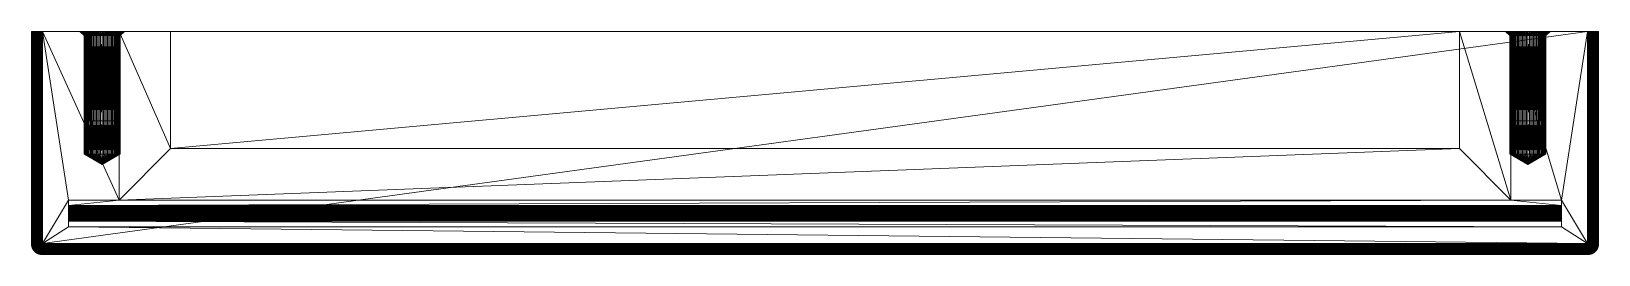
# Model space of a CAD drawing. Header units: millimetres. Extents: x -6 to 134, y -20 to 0.
import ezdxf

# ---------------------------------------------------------------- set-up
doc = ezdxf.new("R2010")
doc.units = ezdxf.units.MM
doc.layers.add('001', color=4, linetype='Continuous', lineweight=35)
doc.layers.add('LOGO', color=4, linetype='Continuous', lineweight=35)

msp = doc.modelspace()

# ---------------------------------------------------------------- meshes
at = {"layer": '001', "color": 17, "lineweight": 18}
mesh = msp.add_polyface(dxfattribs=at)
corners = [(-6.35, 0, -3.25), (-6.35, -19, -3.25), (-6.35, -19, 3.25), (-6.35, 0, 3.25), (-6.35, -19, 3.33), (-6.35, 0, 3.33), (-6.34, -19, 3.41), (-6.34, 0, 3.41), (-6.32, -19, 3.48), (-6.32, 0, 3.48), (-6.3, -19, 3.56), (-6.27, -19, 3.63), (-6.24, -19, 3.7), (-6.24, 0, 3.7), (-6.27, 0, 3.63), (-6.2, -19, 3.77), (-6.2, 0, 3.77), (-6.16, -19, 3.84), (-6.16, 0, 3.84), (-6.11, -19, 3.9), (-6.11, 0, 3.9), (-6.06, -19, 3.96), (-6.06, 0, 3.96), (-6, -19, 4.01), (-6, 0, 4.01), (-5.94, -19, 4.06), (-5.94, 0, 4.06), (-5.87, -19, 4.1), (-5.87, 0, 4.1), (-5.8, -19, 4.14), (-5.73, -19, 4.17), (-5.66, -19, 4.2), (-5.66, 0, 4.2), (-5.73, 0, 4.17), (-5.58, -19, 4.22), (-5.58, 0, 4.22), (-5.51, -19, 4.24), (-5.51, 0, 4.24), (-5.43, -19, 4.25), (-6.35, 0, -3.33), (-6.35, -19, -3.33), (-6.34, 0, -3.41), (-6.34, -19, -3.41), (-6.32, 0, -3.48), (-6.32, -19, -3.48), (-6.3, 0, -3.56), (-6.3, -19, -3.56), (-6.27, 0, -3.63), (-6.24, -19, -3.7), (-6.27, -19, -3.63), (-6.2, 0, -3.77), (-6.2, -19, -3.77), (-6.16, 0, -3.84), (-6.16, -19, -3.84), (-6.11, 0, -3.9), (-6.11, -19, -3.9), (-6.06, 0, -3.96), (-6.06, -19, -3.96), (-6, 0, -4.01), (-6, -19, -4.01), (-5.94, 0, -4.06), (-5.94, -19, -4.06), (-5.87, 0, -4.1), (-5.87, -19, -4.1), (-5.8, 0, -4.14), (-5.8, -19, -4.14), (-5.73, 0, -4.17), (-5.66, -19, -4.2), (-5.73, -19, -4.17), (-5.58, 0, -4.22), (-5.58, -19, -4.22), (-5.51, 0, -4.24), (-5.51, -19, -4.24), (-5.44, -19.01, 4.25), (-5.43, -19, -4.25), (-5.52, -19.02, -4.23)]
mesh.append_faces([[corners[k] for k in face] for face in [(36, 73, 38), (74, 75, 72)]], dxfattribs={"color": 17})
mesh.append_faces([[corners[k] for k in face] for face in [(14, 10, 11), (33, 29, 30), (1, 39, 40), (40, 41, 42), (42, 43, 44), (44, 45, 46), (47, 48, 49), (48, 50, 51), (51, 52, 53), (53, 54, 55), (55, 56, 57), (57, 58, 59), (59, 60, 61), (61, 62, 63), (63, 64, 65), (66, 67, 68), (67, 69, 70), (70, 71, 72)]], dxfattribs={"vtx0": -1, "color": 17})
mesh.append_faces([[corners[k] for k in face] for face in [(0, 1, 2), (3, 2, 4), (5, 4, 6), (7, 6, 8), (9, 8, 10), (11, 12, 13), (13, 12, 15), (16, 15, 17), (18, 17, 19), (20, 19, 21), (22, 21, 23), (24, 23, 25), (26, 25, 27), (28, 27, 29), (30, 31, 32), (32, 31, 34), (35, 34, 36), (37, 36, 38), (49, 46, 45), (68, 65, 64)]], dxfattribs={"vtx2": -1, "color": 17})
mesh = msp.add_polyface(dxfattribs=at)
corners = [(-6.35, 0, -3.25), (-6.35, -19, 3.25), (-6.35, 0, 3.25), (-6.35, -19, 3.33), (-6.35, 0, 3.33), (-6.34, -19, 3.41), (-6.34, 0, 3.41), (-6.32, -19, 3.48), (-6.32, 0, 3.48), (-6.3, -19, 3.56), (-6.3, 0, 3.56), (-6.27, -19, 3.63), (-6.24, 0, 3.7), (-6.27, 0, 3.63), (-6.2, -19, 3.77), (-6.2, 0, 3.77), (-6.16, -19, 3.84), (-6.16, 0, 3.84), (-6.11, -19, 3.9), (-6.11, 0, 3.9), (-6.06, -19, 3.96), (-6.06, 0, 3.96), (-6, -19, 4.01), (-6, 0, 4.01), (-5.94, -19, 4.06), (-5.94, 0, 4.06), (-5.87, -19, 4.1), (-5.87, 0, 4.1), (-5.8, -19, 4.14), (-5.8, 0, 4.14), (-5.73, -19, 4.17), (-5.66, 0, 4.2), (-5.73, 0, 4.17), (-5.58, -19, 4.22), (-5.58, 0, 4.22), (-5.51, -19, 4.24), (-5.51, 0, 4.24), (-5.43, -19, 4.25), (-5.43, 0, 4.25), (-6.35, -19, -3.25), (-6.35, 0, -3.33), (-6.35, -19, -3.33), (-6.34, 0, -3.41), (-6.34, -19, -3.41), (-6.32, 0, -3.48), (-6.32, -19, -3.48), (-6.3, 0, -3.56), (-6.27, 0, -3.63), (-6.24, 0, -3.7), (-6.24, -19, -3.7), (-6.27, -19, -3.63), (-6.2, 0, -3.77), (-6.2, -19, -3.77), (-6.16, 0, -3.84), (-6.16, -19, -3.84), (-6.11, 0, -3.9), (-6.11, -19, -3.9), (-6.06, 0, -3.96), (-6.06, -19, -3.96), (-6, 0, -4.01), (-6, -19, -4.01), (-5.94, 0, -4.06), (-5.94, -19, -4.06), (-5.87, 0, -4.1), (-5.87, -19, -4.1), (-5.8, 0, -4.14), (-5.73, 0, -4.17), (-5.66, 0, -4.2), (-5.66, -19, -4.2), (-5.73, -19, -4.17), (-5.58, 0, -4.22), (-5.58, -19, -4.22), (-5.51, 0, -4.24), (-5.51, -19, -4.24), (-5.43, 0, -4.25), (-5.43, -19, -4.25)]
mesh.append_faces([[corners[k] for k in face] for face in [(0, 1, 2), (2, 3, 4), (4, 5, 6), (6, 7, 8), (8, 9, 10), (11, 12, 13), (12, 14, 15), (15, 16, 17), (17, 18, 19), (19, 20, 21), (21, 22, 23), (23, 24, 25), (25, 26, 27), (27, 28, 29), (30, 31, 32), (31, 33, 34), (34, 35, 36), (36, 37, 38), (50, 46, 47), (69, 65, 66), (73, 74, 75)]], dxfattribs={"vtx0": -1, "color": 17})
mesh.append_faces([[corners[k] for k in face] for face in [(13, 10, 9), (32, 29, 28), (39, 0, 40), (41, 40, 42), (43, 42, 44), (45, 44, 46), (47, 48, 49), (49, 48, 51), (52, 51, 53), (54, 53, 55), (56, 55, 57), (58, 57, 59), (60, 59, 61), (62, 61, 63), (64, 63, 65), (66, 67, 68), (68, 67, 70), (71, 70, 72)]], dxfattribs={"vtx2": -1, "color": 17})
mesh = msp.add_polyface(dxfattribs=at)
corners = [(-5.35, 0, -4.25), (-5.43, 0, -4.25), (-5.51, 0, -4.24), (-5.58, 0, -4.22), (-5.66, 0, -4.2), (-5.73, 0, -4.17), (-5.8, 0, -4.14), (-5.87, 0, -4.1), (-5.94, 0, -4.06), (-6, 0, -4.01), (-6.06, 0, -3.96), (-6.11, 0, -3.9), (-6.16, 0, -3.84), (-6.2, 0, -3.77), (-6.24, 0, -3.7), (-6.27, 0, -3.63), (-6.3, 0, -3.56), (-6.32, 0, -3.48), (-6.34, 0, -3.41), (-6.35, 0, -3.33), (-6.35, 0, -3.25), (-6.35, 0, 3.25), (-6.35, 0, 3.33), (-6.34, 0, 3.41), (-6.32, 0, 3.48), (-6.3, 0, 3.56), (-6.27, 0, 3.63), (-6.24, 0, 3.7), (-6.2, 0, 3.77), (-6.16, 0, 3.84), (-6.11, 0, 3.9), (-6.06, 0, 3.96), (-6, 0, 4.01), (-5.94, 0, 4.06), (-5.87, 0, 4.1), (-5.8, 0, 4.14), (-5.73, 0, 4.17), (-5.66, 0, 4.2), (-5.58, 0, 4.22), (-5.51, 0, 4.24), (-5.43, 0, 4.25), (-5.51, -19, -4.24)]
mesh.append_faces([[corners[k] for k in face] for face in [(2, 3, 0), (3, 4, 0), (4, 5, 0), (5, 6, 0), (6, 7, 0), (7, 8, 0), (8, 9, 0), (9, 10, 0), (10, 11, 0), (11, 12, 0), (12, 13, 0), (13, 14, 0), (14, 15, 0), (15, 16, 0), (16, 17, 0), (17, 18, 0), (18, 19, 0), (19, 20, 0), (20, 21, 0), (21, 22, 0), (22, 23, 0), (23, 24, 0), (24, 25, 0), (25, 26, 0), (26, 27, 0), (27, 28, 0), (28, 29, 0), (29, 30, 0), (30, 31, 0), (31, 32, 0), (32, 33, 0), (33, 34, 0), (34, 35, 0), (35, 36, 0), (36, 37, 0), (37, 38, 0), (38, 39, 0), (39, 40, 0)]], dxfattribs={"vtx1": -1, "vtx2": -1, "color": 17})
mesh.append_faces([[corners[k] for k in face] for face in [(0, 1, 2), (41, 2, 1)]], dxfattribs={"vtx2": -1, "color": 17})
mesh = msp.add_polyface(dxfattribs=at)
corners = [(-3, -15.6, -4.74), (-3, -15.12, -4.25), (1.53, -15.12, -4.25), (-3, -15.65, -4.79), (-3, -15.72, -4.84), (-3, -15.78, -4.88), (-3, -15.85, -4.92), (-3, -15.92, -4.96), (-3, -15.99, -4.98), (-3, -16.07, -5.01), (-3, -16.15, -5.02), (-3, -16.22, -5.03), (-3, -16.3, -5.03), (-3, -16.38, -5.03), (-3, -16.46, -5.02), (-3, -16.54, -5.01), (-3, -16.61, -4.99), (-3, -16.69, -4.96), (-3, -16.76, -4.93), (-3, -16.83, -4.89), (-3, -16.89, -4.85), (-3, -16.95, -4.8), (-3, -17.01, -4.75), (-3, -17.51, -4.25), (-5.35, -19, -4.25), (-5.43, 0, 4.25), (-5.43, -19, 4.25), (-5.35, -19, 4.25), (-5.43, -19, -4.25), (-5.35, 0, -4.25), (-5.44, -19.01, 4.25), (-5.44, -19.02, 4.25), (-5.43, -19.02, 4.25), (-5.43, -19.03, 4.25), (-5.43, -19.04, 4.25), (-5.44, -19.01, -4.25), (-5.44, -19.02, -4.25), (-5.43, -19.02, -4.25), (-5.43, -19.03, -4.25), (-5.43, -19.04, -4.25)]
mesh.append_faces([[corners[k] for k in face] for face in [(28, 29, 24), (26, 27, 27), (27, 31, 27), (27, 32, 27), (27, 33, 27), (27, 34, 27), (24, 28, 24), (36, 24, 24), (37, 24, 24), (38, 24, 24), (39, 24, 24)]], dxfattribs={"vtx0": -1, "color": 17})
mesh.append_faces([[corners[k] for k in face] for face in [(24, 1, 23)]], dxfattribs={"vtx0": -1, "vtx2": -1, "color": 17})
mesh.append_faces([[corners[k] for k in face] for face in [(3, 4, 1), (4, 5, 1), (5, 6, 1), (6, 7, 1), (7, 8, 1), (8, 9, 1), (9, 10, 1), (10, 11, 1), (11, 12, 1), (12, 13, 1), (13, 14, 1), (14, 15, 1), (15, 16, 1), (16, 17, 1), (17, 18, 1), (18, 19, 1), (19, 20, 1), (20, 21, 1), (21, 22, 1)]], dxfattribs={"vtx1": -1, "vtx2": -1, "color": 17})
mesh.append_faces([[corners[k] for k in face] for face in [(0, 1, 2), (1, 0, 3), (22, 23, 1), (25, 26, 27), (26, 30, 27), (27, 30, 31), (24, 35, 28), (36, 35, 24)]], dxfattribs={"vtx2": -1, "color": 17})
mesh = msp.add_polyface(dxfattribs=at)
corners = [(-1.44, -8, 0.74), (-1.5, -8, 0.62), (-1.44, -8, 0.73), (-1.54, -8, 0.5), (-1.54, -8, 0.5), (-1.49, -8, 0.62), (-1.58, -8, 0.38), (-1.57, -8, 0.38), (-1.6, -8, 0.25), (-1.6, -8, 0.25), (-1.62, -8, 0.13), (-1.61, -8, 0.13), (-1.62, -8), (-1.62, -8), (-1.62, -8, -0.13), (-1.61, -8, -0.13), (-1.6, -8, -0.25), (-1.6, -8, -0.25), (-1.58, -8, -0.38), (-1.57, -8, -0.38), (-1.54, -8, -0.5), (-1.54, -8, -0.5), (-1.5, -8, -0.62), (-1.49, -8, -0.62), (-1.44, -8, -0.74), (-1.44, -8, -0.73), (-1.38, -8, -0.85), (-1.38, -8, -0.84), (-1.31, -8, -0.95), (-1.31, -8, -0.95), (-1.23, -8, -1.05), (-1.62, -0.38), (-1.61, -0.38, -0.13), (-1.6, -0.38, -0.25), (-1.57, -0.38, -0.38), (-1.54, -0.38, -0.5), (-1.49, -0.38, -0.62), (-1.44, -0.38, -0.73), (-1.38, -0.38, -0.84), (-1.31, -0.38, -0.95), (-1.23, -8, -1.05), (-5.43, 0, 4.25), (-5.35, -19, 4.25), (-5.35, 0, 4.25), (-5.43, -19, -4.25), (-5.43, 0, -4.25), (-5.35, 0, -4.25)]
mesh.append_faces([[corners[k] for k in face] for face in [(41, 42, 43)]], dxfattribs={"vtx0": -1, "color": 17})
mesh.append_faces([[corners[k] for k in face] for face in [(3, 4, 5), (6, 7, 4), (8, 9, 7), (10, 11, 9), (12, 13, 11), (14, 15, 13), (16, 17, 15), (18, 19, 17), (20, 21, 19), (22, 23, 21), (24, 25, 23), (26, 27, 25), (28, 29, 27)]], dxfattribs={"vtx0": -1, "vtx2": -1, "color": 17})
mesh.append_faces([[corners[k] for k in face] for face in [(23, 25, 36)]], dxfattribs={"vtx1": -1, "color": 17})
mesh.append_faces([[corners[k] for k in face] for face in [(0, 1, 2), (1, 3, 5), (3, 6, 4), (6, 8, 7), (8, 10, 9), (10, 12, 11), (12, 14, 13), (14, 16, 15), (16, 18, 17), (18, 20, 19), (20, 22, 21), (22, 24, 23), (24, 26, 25), (26, 28, 27), (28, 30, 29)]], dxfattribs={"vtx1": -1, "vtx2": -1, "color": 17})
mesh.append_faces([[corners[k] for k in face] for face in [(31, 13, 15), (32, 15, 17), (33, 17, 19), (34, 19, 21), (35, 21, 23), (37, 25, 27), (38, 27, 29), (39, 29, 40), (44, 45, 46)]], dxfattribs={"vtx2": -1, "color": 17})
mesh = msp.add_polyface(dxfattribs=at)
corners = [(-1.99, 0, -0.16), (-2, 0), (-1.61, -0.38, -0.13), (-1.98, 0, -0.31), (-1.6, -0.38, -0.25), (-1.94, 0, -0.47), (-1.57, -0.38, -0.38), (-1.98, 0, 0.31), (-1.94, 0, 0.47), (-1.6, -0.38, 0.25), (-1.99, 0, 0.16), (-1.61, -0.38, 0.13), (-1.62, -0.38), (0, 0, 2), (-0.16, 0, 1.99), (-5.35, 0, 4.25), (-0.31, 0, 1.98), (-0.47, 0, 1.94), (-0.62, 0, 1.9), (-0.77, 0, 1.85), (-0.91, 0, 1.78), (-1.04, 0, 1.71), (-1.18, 0, 1.62), (-1.3, 0, 1.52), (-1.41, 0, 1.41), (-1.52, 0, 1.3), (-1.62, 0, 1.18), (-5.43, 0, 4.25), (-1.71, 0, 1.04), (-1.78, 0, 0.91), (-1.85, 0, 0.77), (-1.9, 0, 0.62), (-5.35, 0, -4.25), (-1.9, 0, -0.62), (-1.85, 0, -0.77), (-1.78, 0, -0.91), (-1.71, 0, -1.04), (-1.62, 0, -1.18), (-1.52, 0, -1.3), (-1.41, 0, -1.41), (-1.3, 0, -1.52)]
mesh.append_faces([[corners[k] for k in face] for face in [(1, 32, 27)]], dxfattribs={"vtx0": -1, "vtx1": -1, "vtx2": -1, "color": 17})
mesh.append_faces([[corners[k] for k in face] for face in [(26, 27, 15)]], dxfattribs={"vtx0": -1, "vtx2": -1, "color": 17})
mesh.append_faces([[corners[k] for k in face] for face in [(0, 1, 2), (3, 0, 4), (5, 3, 6), (7, 8, 9), (10, 7, 11), (1, 10, 12)]], dxfattribs={"vtx1": -1, "color": 17})
mesh.append_faces([[corners[k] for k in face] for face in [(13, 14, 15), (14, 16, 15), (16, 17, 15), (17, 18, 15), (18, 19, 15), (19, 20, 15), (20, 21, 15), (21, 22, 15), (22, 23, 15), (23, 24, 15), (24, 25, 15), (25, 26, 15), (26, 28, 27), (28, 29, 27), (29, 30, 27), (30, 31, 27), (31, 8, 27), (8, 7, 27), (7, 10, 27), (10, 1, 27), (1, 0, 32), (0, 3, 32), (3, 5, 32), (5, 33, 32), (33, 34, 32), (34, 35, 32), (35, 36, 32), (36, 37, 32), (37, 38, 32), (38, 39, 32), (39, 40, 32)]], dxfattribs={"vtx1": -1, "vtx2": -1, "color": 17})
mesh = msp.add_polyface(dxfattribs=at)
corners = [(-3, -15.12, -4.25), (-5.35, -19, -4.25), (-5.35, 0, -4.25), (1.53, -15.12, -4.25), (-1.62, -11), (0, -11.94), (-1.62, -11, -0.13), (-1.6, -11, -0.25), (-1.58, -11, -0.38), (-1.54, -11, -0.5), (-1.5, -11, -0.62), (-1.44, -11, -0.74), (-1.38, -11, -0.85), (-1.31, -11, -0.95), (-1.23, -11, -1.05), (-1.15, -11, -1.15), (-1.05, -11, -1.23), (-0.95, -11, -1.31), (-0.85, -11, -1.38), (-0.95, -11, 1.31), (-0.85, -11, 1.38), (-1.05, -11, 1.23), (-1.15, -11, 1.15), (-1.23, -11, 1.05), (-1.31, -11, 0.95), (-1.38, -11, 0.85), (-1.44, -11, 0.74), (-1.5, -11, 0.62), (-1.54, -11, 0.5), (-1.58, -11, 0.38), (-1.6, -11, 0.25), (-1.62, -11, 0.13), (-1.62, -8), (-1.62, -8, -0.13), (-1.6, -8, -0.25)]
mesh.append_faces([[corners[k] for k in face] for face in [(10, 9, 5), (27, 26, 5)]], dxfattribs={"color": 17})
mesh.append_faces([[corners[k] for k in face] for face in [(6, 5, 5), (7, 5, 5), (31, 5, 5)]], dxfattribs={"vtx0": -1, "color": 17})
mesh.append_faces([[corners[k] for k in face] for face in [(0, 1, 2), (2, 3, 0), (5, 6, 4), (5, 11, 10), (5, 12, 11), (5, 13, 12), (5, 14, 13), (5, 19, 20), (5, 21, 19), (5, 22, 21), (5, 23, 22), (5, 28, 27), (5, 29, 28), (5, 30, 29), (5, 31, 30), (31, 5, 5)]], dxfattribs={"vtx0": -1, "vtx2": -1, "color": 17})
mesh.append_faces([[corners[k] for k in face] for face in [(5, 5, 4), (5, 5, 7)]], dxfattribs={"vtx1": -1, "vtx2": -1, "color": 17})
mesh.append_faces([[corners[k] for k in face] for face in [(4, 5, 5), (7, 6, 5), (8, 7, 5), (9, 8, 5), (15, 14, 5), (16, 15, 5), (17, 16, 5), (18, 17, 5), (24, 23, 5), (25, 24, 5), (26, 25, 5), (4, 31, 5), (5, 5, 4), (32, 4, 6), (33, 6, 7), (34, 7, 8)]], dxfattribs={"vtx2": -1, "color": 17})
mesh = msp.add_polyface(dxfattribs=at)
corners = [(-5.35, 0, -4.25), (1.53, 0, -4.25), (1.53, -15.12, -4.25), (-1.61, -0.38, -0.13), (-1.62, -0.38), (-1.61, -8, -0.13), (-1.6, -0.38, -0.25), (-1.6, -8, -0.25), (-1.57, -0.38, -0.38), (-1.57, -8, -0.38), (-1.54, -0.38, -0.5), (-1.54, -8, -0.5), (-1.49, -0.38, -0.62), (-1.49, -8, -0.62), (-1.44, -8, -0.73), (-1.44, -0.38, -0.73), (-1.38, -0.38, -0.84), (-1.38, -8, -0.84), (-1.31, -0.38, -0.95), (-1.31, -8, -0.95), (-1.23, -0.38, -1.05), (-1.23, -8, -1.05), (-1.14, -0.38, -1.14), (-1.14, -8, -1.14), (-1.05, -0.38, -1.23), (-1.05, -8, -1.23), (-0.95, -0.38, -1.31), (-0.95, -8, -1.31), (-0.84, -0.38, -1.38), (-0.84, -8, -1.38), (-0.73, -0.38, -1.44), (-0.73, -8, -1.44), (-0.62, -0.38, -1.49), (-0.62, -8, -1.49), (-0.5, -8, -1.54), (-0.5, -0.38, -1.54), (-0.38, -0.38, -1.57), (-0.38, -8, -1.57), (-0.5, -0.38, 1.54), (-0.38, -0.38, 1.57), (-0.5, -8, 1.54), (-0.62, -8, 1.49), (-0.62, -0.38, 1.49), (-0.73, -8, 1.44), (-0.73, -0.38, 1.44), (-0.84, -8, 1.38), (-0.84, -0.38, 1.38), (-0.95, -8, 1.31), (-0.95, -0.38, 1.31), (-1.05, -8, 1.23), (-1.05, -0.38, 1.23), (-1.14, -8, 1.14), (-1.14, -0.38, 1.14), (-1.23, -8, 1.05), (-1.23, -0.38, 1.05), (-1.31, -8, 0.95), (-1.31, -0.38, 0.95), (-1.38, -8, 0.84), (-1.38, -0.38, 0.84), (-1.44, -8, 0.73), (-1.44, -0.38, 0.73), (-1.49, -8, 0.62), (-1.54, -8, 0.5), (-1.49, -0.38, 0.62), (-1.54, -0.38, 0.5), (-1.57, -8, 0.38), (-1.57, -0.38, 0.38), (-1.6, -8, 0.25), (-1.6, -0.38, 0.25), (-1.61, -8, 0.13), (-1.61, -0.38, 0.13), (-1.62, -8)]
mesh.append_faces([[corners[k] for k in face] for face in [(3, 4, 5), (6, 3, 7), (8, 6, 9), (10, 8, 11), (12, 10, 13), (16, 15, 17), (18, 16, 19), (20, 18, 21), (22, 20, 23), (24, 22, 25), (26, 24, 27), (28, 26, 29), (30, 28, 31), (32, 30, 33), (36, 35, 37), (38, 39, 40), (42, 38, 41), (41, 43, 42), (46, 44, 45), (48, 46, 47), (61, 62, 63)]], dxfattribs={"vtx1": -1, "color": 17})
mesh.append_faces([[corners[k] for k in face] for face in [(0, 1, 2), (14, 15, 12), (34, 35, 32), (38, 40, 41), (43, 44, 42), (44, 43, 45), (46, 45, 47), (48, 47, 49), (50, 49, 51), (52, 51, 53), (54, 53, 55), (56, 55, 57), (58, 57, 59), (60, 59, 61), (64, 62, 65), (66, 65, 67), (68, 67, 69), (70, 69, 71)]], dxfattribs={"vtx2": -1, "color": 17})
mesh = msp.add_polyface(dxfattribs=at)
corners = [(-1.9, 0, -0.62), (-1.94, 0, -0.47), (-1.54, -0.38, -0.5), (-1.85, 0, -0.77), (-1.49, -0.38, -0.62), (-1.44, -0.38, -0.73), (-1.78, 0, -0.91), (-1.71, 0, -1.04), (-1.38, -0.38, -0.84), (-1.62, 0, -1.18), (-1.31, -0.38, -0.95), (-1.52, 0, -1.3), (-1.23, -0.38, -1.05), (-1.41, 0, -1.41), (-1.14, -0.38, -1.14), (-1.3, 0, -1.52), (-1.05, -0.38, -1.23), (-1.18, 0, -1.62), (-0.95, -0.38, -1.31), (-1.04, 0, -1.71), (-0.84, -0.38, -1.38), (-0.91, 0, -1.78), (-0.73, -0.38, -1.44), (-0.77, 0, -1.85), (-0.62, -0.38, -1.49), (-0.5, -0.38, -1.54), (-0.62, 0, -1.9), (-0.47, 0, -1.94), (-0.38, -0.38, -1.57), (-0.31, 0, -1.98), (-0.25, -0.38, -1.6), (-0.47, 0, 1.94), (-0.31, 0, 1.98), (-0.38, -0.38, 1.57), (-0.62, 0, 1.9), (-0.5, -0.38, 1.54), (-0.77, 0, 1.85), (-0.62, -0.38, 1.49), (-0.73, -0.38, 1.44), (-0.91, 0, 1.78), (-1.04, 0, 1.71), (-0.84, -0.38, 1.38), (-1.18, 0, 1.62), (-0.95, -0.38, 1.31), (-1.3, 0, 1.52), (-1.05, -0.38, 1.23), (-1.41, 0, 1.41), (-1.14, -0.38, 1.14), (-1.52, 0, 1.3), (-1.23, -0.38, 1.05), (-1.62, 0, 1.18), (-1.31, -0.38, 0.95), (-1.71, 0, 1.04), (-1.38, -0.38, 0.84), (-1.44, -0.38, 0.73), (-1.78, 0, 0.91), (-1.49, -0.38, 0.62), (-1.85, 0, 0.77), (-1.54, -0.38, 0.5), (-1.9, 0, 0.62), (-1.57, -0.38, 0.38), (-1.94, 0, 0.47), (-1.6, -0.38, 0.25), (-1.98, 0, 0.31), (-1.61, -0.38, 0.13), (-1.99, 0, 0.16), (-1.62, -0.38), (0.31, 0, 1.98), (0.16, 0, 1.99), (-5.35, 0, 4.25), (0, 0, 2), (1.53, 0, -4.25), (-5.35, 0, -4.25)]
mesh.append_faces([[corners[k] for k in face] for face in [(15, 71, 72)]], dxfattribs={"vtx0": -1, "vtx2": -1, "color": 17})
mesh.append_faces([[corners[k] for k in face] for face in [(0, 1, 2), (3, 0, 4), (7, 6, 8), (9, 7, 10), (11, 9, 12), (13, 11, 14), (15, 13, 16), (17, 15, 18), (19, 17, 20), (21, 19, 22), (23, 21, 24), (27, 26, 28), (29, 27, 30), (31, 32, 33), (34, 31, 35), (36, 34, 37), (40, 39, 41), (42, 40, 43), (44, 42, 45), (46, 44, 47), (48, 46, 49), (50, 48, 51), (52, 50, 53), (55, 52, 54), (57, 55, 56), (56, 58, 57), (61, 59, 60)]], dxfattribs={"vtx1": -1, "color": 17})
mesh.append_faces([[corners[k] for k in face] for face in [(67, 68, 69), (68, 70, 69)]], dxfattribs={"vtx1": -1, "vtx2": -1, "color": 17})
mesh.append_faces([[corners[k] for k in face] for face in [(5, 6, 3), (25, 26, 23), (38, 39, 36), (52, 53, 54), (55, 54, 56), (58, 59, 57), (59, 58, 60), (61, 60, 62), (63, 62, 64), (65, 64, 66)]], dxfattribs={"vtx2": -1, "color": 17})
mesh = msp.add_polyface(dxfattribs=at)
corners = [(-0.16, 0, -1.99), (-0.31, 0, -1.98), (-0.13, -0.38, -1.61), (0, 0, -2), (0, -0.38, -1.62), (0.16, 0, -1.99), (0.13, -0.38, -1.61), (0.31, 0, -1.98), (0.25, -0.38, -1.6), (0.47, 0, -1.94), (0.38, -0.38, -1.57), (0.62, 0, -1.9), (0.5, -0.38, -1.54), (0.77, 0, -1.85), (0.62, -0.38, -1.49), (0.73, -0.38, -1.44), (0.91, 0, -1.78), (0.91, 0, 1.78), (1.04, 0, 1.71), (0.73, -0.38, 1.44), (0.62, -0.38, 1.49), (0.77, 0, 1.85), (0.5, -0.38, 1.54), (0.62, 0, 1.9), (0.38, -0.38, 1.57), (0.47, 0, 1.94), (0.25, -0.38, 1.6), (0.31, 0, 1.98), (0.13, -0.38, 1.61), (0.16, 0, 1.99), (0, -0.38, 1.62), (0, 0, 2), (-0.13, -0.38, 1.61), (-0.16, 0, 1.99), (-0.25, -0.38, 1.6), (-0.31, 0, 1.98), (-0.38, -0.38, 1.57), (-5.35, 0, 4.25), (6.15, 0, 1.25), (-1.3, 0, -1.52), (-1.18, 0, -1.62), (1.53, 0, -4.25), (-1.04, 0, -1.71), (-0.91, 0, -1.78), (-0.77, 0, -1.85), (-0.62, 0, -1.9), (-0.47, 0, -1.94)]
mesh.append_faces([[corners[k] for k in face] for face in [(37, 38, 27)]], dxfattribs={"vtx0": -1, "vtx1": -1, "vtx2": -1, "color": 17})
mesh.append_faces([[corners[k] for k in face] for face in [(0, 1, 2), (3, 0, 4), (5, 3, 6), (7, 5, 8), (9, 7, 10), (11, 9, 12), (13, 11, 14), (17, 18, 19), (21, 17, 20), (20, 22, 21), (25, 23, 24), (27, 25, 26), (29, 27, 28), (31, 29, 30), (33, 31, 32), (35, 33, 34)]], dxfattribs={"vtx1": -1, "color": 17})
mesh.append_faces([[corners[k] for k in face] for face in [(39, 40, 41), (40, 42, 41), (42, 43, 41), (43, 44, 41), (44, 45, 41), (45, 46, 41), (46, 1, 41), (1, 0, 41), (0, 3, 41), (3, 5, 41), (5, 7, 41), (7, 9, 41), (9, 11, 41)]], dxfattribs={"vtx1": -1, "vtx2": -1, "color": 17})
mesh.append_faces([[corners[k] for k in face] for face in [(15, 16, 13), (17, 19, 20), (22, 23, 21), (23, 22, 24), (25, 24, 26), (27, 26, 28), (29, 28, 30), (31, 30, 32), (33, 32, 34), (35, 34, 36)]], dxfattribs={"vtx2": -1, "color": 17})
mesh = msp.add_polyface(dxfattribs=at)
corners = [(1.53, 0, -4.25), (6.15, 0, 1.25), (6.15, -10.5, 1.25), (121.85, 0, 1.25), (-5.35, 0, 4.25), (1.62, 0, 1.18), (1.52, 0, 1.3), (1.99, 0, -0.16), (2, 0), (1.99, 0, 0.16), (1.98, 0, 0.31), (1.94, 0, 0.47), (1.9, 0, 0.62), (1.85, 0, 0.77), (1.78, 0, 0.91), (1.71, 0, 1.04), (-5.35, -20, -3.25), (133.35, -20, 3.25), (-5.35, -20, 3.25), (133.35, -20, 3.33), (-5.35, -20, 3.33), (133.35, -19.99, 3.41), (-5.35, -19.99, 3.41), (133.35, -19.97, 3.48), (-5.35, -19.97, 3.48), (133.35, -19.95, 3.56), (-5.35, -19.95, 3.56), (133.35, -19.92, 3.63), (-5.35, -19.89, 3.7), (-5.35, -19.92, 3.63), (133.35, -19.85, 3.77), (-5.35, -19.85, 3.77), (133.35, -19.81, 3.84), (-5.35, -19.81, 3.84), (133.35, -19.76, 3.9), (-5.35, -19.76, 3.9), (133.35, -19.71, 3.96), (-5.35, -19.71, 3.96), (133.35, -19.65, 4.01), (-5.35, -19.65, 4.01), (133.35, -19.59, 4.06), (-5.35, -19.59, 4.06), (133.35, -19.52, 4.1), (-5.35, -19.52, 4.1), (133.35, -19.45, 4.14), (-5.35, -19.45, 4.14), (133.35, -19.38, 4.17), (-5.35, -19.31, 4.2), (-5.35, -19.38, 4.17), (133.35, -19.23, 4.22), (-5.35, -19.23, 4.22), (133.35, -19.16, 4.24), (-5.35, -19.16, 4.24), (133.35, -19.08, 4.25), (-5.35, -19.08, 4.25), (133.35, -19, 4.25), (-5.35, -19, 4.25), (133.35, 0, 4.25), (133.35, -20, -3.25), (-5.35, -20, -3.33), (133.35, -20, -3.33), (-5.35, -19.99, -3.41), (133.35, -19.99, -3.41), (-5.35, -19.97, -3.48), (133.35, -19.97, -3.48), (-5.35, -19.95, -3.56)]
mesh.append_faces([[corners[k] for k in face] for face in [(16, 17, 18), (18, 19, 20), (20, 21, 22), (22, 23, 24), (24, 25, 26), (27, 28, 29), (28, 30, 31), (31, 32, 33), (33, 34, 35), (35, 36, 37), (37, 38, 39), (39, 40, 41), (41, 42, 43), (43, 44, 45), (46, 47, 48), (47, 49, 50), (50, 51, 52), (52, 53, 54), (54, 55, 56)]], dxfattribs={"vtx0": -1, "color": 17})
mesh.append_faces([[corners[k] for k in face] for face in [(1, 5, 6), (1, 9, 10)]], dxfattribs={"vtx0": -1, "vtx2": -1, "color": 17})
mesh.append_faces([[corners[k] for k in face] for face in [(4, 56, 57)]], dxfattribs={"vtx1": -1, "color": 17})
mesh.append_faces([[corners[k] for k in face] for face in [(3, 1, 4), (1, 0, 7), (7, 8, 1), (8, 9, 1), (10, 11, 1), (11, 12, 1), (12, 13, 1), (13, 14, 1), (14, 15, 1), (15, 5, 1)]], dxfattribs={"vtx1": -1, "vtx2": -1, "color": 17})
mesh.append_faces([[corners[k] for k in face] for face in [(0, 1, 2), (29, 26, 25), (48, 45, 44), (58, 16, 59), (60, 59, 61), (62, 61, 63), (64, 63, 65)]], dxfattribs={"vtx2": -1, "color": 17})
mesh = msp.add_polyface(dxfattribs=at)
corners = [(131, -17.01, -4.75), (131, -17.51, -4.25), (-3, -17.01, -4.75), (131, -16.95, -4.8), (-3, -16.89, -4.85), (131, -16.89, -4.85), (-3, -16.83, -4.89), (131, -16.83, -4.89), (-3, -16.76, -4.93), (131, -16.76, -4.93), (-3, -16.69, -4.96), (131, -16.61, -4.99), (131, -16.69, -4.96), (-3, -16.54, -5.01), (131, -16.54, -5.01), (-3, -16.46, -5.02), (131, -16.46, -5.02), (-3, -16.38, -5.03), (131, -16.38, -5.03), (-3, -16.3, -5.03), (131, -16.3, -5.03), (-3, -16.22, -5.03), (131, -16.22, -5.03), (-3, -16.15, -5.02), (131, -16.15, -5.02), (-3, -16.07, -5.01), (131, -16.07, -5.01), (-3, -15.99, -4.98), (131, -15.99, -4.98), (-3, -15.92, -4.96), (131, -15.85, -4.92), (131, -15.92, -4.96), (-3, -15.78, -4.88), (131, -15.78, -4.88), (-3, -15.72, -4.84), (131, -15.72, -4.84), (-3, -15.65, -4.79), (131, -15.65, -4.79), (-3, -15.6, -4.74), (131, -15.6, -4.74), (126.47, -15.12, -4.25), (1.53, -15.12, -4.25), (121.85, -10.5, 1.25), (6.15, -10.5, 1.25), (6.15, 0, 1.25), (121.85, 0, 1.25), (-5.35, 0, 4.25), (133.35, 0, 4.25), (127.23, 0, 1.85), (127.09, 0, 1.78), (126.96, 0, 1.71), (126.82, 0, 1.62), (126.7, 0, 1.52), (133.35, -19.92, 3.63), (133.35, -19.89, 3.7), (-5.35, -19.89, 3.7), (-5.35, -19.92, 3.63), (133.35, -19.95, 3.56), (133.35, -19.85, 3.77), (-5.35, -19.85, 3.77), (133.35, -19.81, 3.84), (-5.35, -19.81, 3.84), (133.35, -19.76, 3.9), (-5.35, -19.76, 3.9), (133.35, -19.71, 3.96), (-5.35, -19.71, 3.96), (133.35, -19.65, 4.01), (-5.35, -19.65, 4.01), (133.35, -19.59, 4.06)]
mesh.append_faces([[corners[k] for k in face] for face in [(3, 4, 5), (2, 3, 0), (5, 6, 7), (7, 8, 9), (10, 11, 12), (11, 13, 14), (14, 15, 16), (16, 17, 18), (18, 19, 20), (20, 21, 22), (22, 23, 24), (24, 25, 26), (26, 27, 28), (29, 30, 31), (30, 32, 33), (33, 34, 35), (35, 36, 37), (37, 38, 39), (41, 42, 40), (56, 57, 53)]], dxfattribs={"vtx0": -1, "color": 17})
mesh.append_faces([[corners[k] for k in face] for face in [(46, 52, 45)]], dxfattribs={"vtx0": -1, "vtx1": -1, "vtx2": -1, "color": 17})
mesh.append_faces([[corners[k] for k in face] for face in [(40, 39, 38)]], dxfattribs={"vtx0": -1, "vtx2": -1, "color": 17})
mesh.append_faces([[corners[k] for k in face] for face in [(0, 1, 2), (42, 43, 45)]], dxfattribs={"vtx1": -1, "color": 17})
mesh.append_faces([[corners[k] for k in face] for face in [(46, 47, 48), (48, 49, 46), (49, 50, 46), (50, 51, 46), (51, 52, 46)]], dxfattribs={"vtx1": -1, "vtx2": -1, "color": 17})
mesh.append_faces([[corners[k] for k in face] for face in [(12, 9, 8), (31, 28, 27), (43, 44, 45), (53, 54, 55), (55, 54, 58), (59, 58, 60), (61, 60, 62), (63, 62, 64), (65, 64, 66), (67, 66, 68)]], dxfattribs={"vtx2": -1, "color": 17})
mesh = msp.add_polyface(dxfattribs=at)
corners = [(133.35, -19, -4.25), (-3, -17.51, -4.25), (131, -17.51, -4.25), (126.47, -15.12, -4.25), (121.85, -10.5, 1.25), (121.85, 0, 1.25), (126.02, 0, 0.31), (126.01, 0, 0.16), (126, 0), (126.01, 0, -0.16), (-5.35, -20, -3.25), (133.35, -20, -3.25), (133.35, -20, 3.25), (-5.35, -20, 3.25), (133.35, -20, 3.33), (-5.35, -20, 3.33), (133.35, -19.99, 3.41), (-5.35, -19.99, 3.41), (133.35, -19.97, 3.48), (-5.35, -19.97, 3.48), (133.35, -19.95, 3.56), (-5.35, -19.59, 4.06), (133.35, -19.59, 4.06), (133.35, -19.52, 4.1), (-5.35, -19.52, 4.1), (133.35, -19.45, 4.14), (133.35, -19.38, 4.17), (133.35, -19.31, 4.2), (-5.35, -19.31, 4.2), (-5.35, -19.38, 4.17), (133.35, -19.23, 4.22), (-5.35, -19.23, 4.22), (133.35, -19.16, 4.24), (-5.35, -19.16, 4.24), (133.35, -19.08, 4.25), (-5.35, -19.08, 4.25), (133.35, -19, 4.25), (-5.35, -19, 4.25), (133.35, 0, 4.25), (-5.35, -20, -3.33), (133.35, -20, -3.33), (-5.35, -19.99, -3.41), (133.35, -19.99, -3.41), (-5.35, -19.97, -3.48), (133.35, -19.97, -3.48), (-5.35, -19.95, -3.56), (133.35, -19.95, -3.56), (-5.35, -19.92, -3.63), (133.35, -19.89, -3.7), (133.35, -19.92, -3.63), (-5.35, -19.85, -3.77), (133.35, -19.85, -3.77), (-5.35, -19.81, -3.84), (133.35, -19.81, -3.84), (-5.35, -19.76, -3.9), (133.35, -19.76, -3.9), (-5.35, -19.71, -3.96), (133.35, -19.71, -3.96), (-5.35, -19.65, -4.01), (133.35, -19.65, -4.01), (-5.35, -19.59, -4.06), (133.35, -19.59, -4.06), (-5.35, -19.52, -4.1), (133.35, -19.52, -4.1), (-5.35, -19.45, -4.14), (133.35, -19.45, -4.14), (-5.35, -19.38, -4.17), (133.35, -19.31, -4.2), (133.35, -19.38, -4.17), (-5.35, -19.23, -4.22), (133.35, -19.23, -4.22), (-5.35, -19.16, -4.24), (133.35, -19.16, -4.24), (-5.35, -19.08, -4.25), (133.35, -19.08, -4.25), (-5.35, -19, -4.25)]
mesh.append_faces([[corners[k] for k in face] for face in [(29, 25, 26), (11, 39, 40), (40, 41, 42), (42, 43, 44), (44, 45, 46), (47, 48, 49), (48, 50, 51), (51, 52, 53), (53, 54, 55), (55, 56, 57), (57, 58, 59), (59, 60, 61), (61, 62, 63), (63, 64, 65), (66, 67, 68), (67, 69, 70), (70, 71, 72), (72, 73, 74), (74, 75, 0)]], dxfattribs={"vtx0": -1, "color": 17})
mesh.append_faces([[corners[k] for k in face] for face in [(0, 1, 2)]], dxfattribs={"vtx0": -1, "vtx2": -1, "color": 17})
mesh.append_faces([[corners[k] for k in face] for face in [(6, 7, 5), (7, 8, 5), (8, 9, 5)]], dxfattribs={"vtx1": -1, "vtx2": -1, "color": 17})
mesh.append_faces([[corners[k] for k in face] for face in [(3, 4, 5), (10, 11, 12), (13, 12, 14), (15, 14, 16), (17, 16, 18), (19, 18, 20), (21, 22, 23), (24, 23, 25), (26, 27, 28), (28, 27, 30), (31, 30, 32), (33, 32, 34), (35, 34, 36), (37, 36, 38), (49, 46, 45), (68, 65, 64)]], dxfattribs={"vtx2": -1, "color": 17})
mesh = msp.add_polyface(dxfattribs=at)
corners = [(-2, 0), (-1.62, -0.38), (-1.61, -0.38, -0.13), (-1.99, 0, -0.16), (-1.6, -0.38, -0.25), (-1.98, 0, -0.31), (-1.57, -0.38, -0.38), (-1.94, 0, -0.47), (-1.54, -0.38, -0.5), (-1.9, 0, -0.62), (-1.49, -0.38, -0.62), (-1.44, -0.38, -0.73), (-1.85, 0, -0.77), (-1.78, 0, -0.91), (-1.38, -0.38, -0.84), (-1.71, 0, -1.04), (-1.31, -0.38, -0.95), (-1.62, 0, -1.18), (-1.23, -0.38, -1.05), (-1.52, 0, -1.3), (-1.14, -0.38, -1.14), (-1.41, 0, -1.41), (-1.05, -0.38, -1.23), (-1.3, 0, -1.52), (-0.95, -0.38, -1.31), (-1.18, 0, -1.62), (-0.84, -0.38, -1.38), (-1.04, 0, -1.71), (-0.73, -0.38, -1.44), (-0.91, 0, -1.78), (-0.62, -0.38, -1.49), (-0.5, -0.38, -1.54), (-0.77, 0, -1.85), (-0.62, 0, -1.9), (-0.38, -0.38, -1.57), (-0.47, 0, -1.94), (-0.25, -0.38, -1.6), (-0.47, 0, 1.94), (-0.38, -0.38, 1.57), (-0.5, -0.38, 1.54), (-0.62, 0, 1.9), (-0.62, -0.38, 1.49), (-0.73, -0.38, 1.44), (-0.77, 0, 1.85), (-0.91, 0, 1.78), (-0.84, -0.38, 1.38), (-1.04, 0, 1.71), (-0.95, -0.38, 1.31), (-1.18, 0, 1.62), (-1.05, -0.38, 1.23), (-1.3, 0, 1.52), (-1.14, -0.38, 1.14), (-1.41, 0, 1.41), (-1.23, -0.38, 1.05), (-1.52, 0, 1.3), (-1.31, -0.38, 0.95), (-1.62, 0, 1.18), (-1.38, -0.38, 0.84), (-1.05, -8, 1.23), (-1.14, -8, 1.14), (-1.23, -8, 1.05), (-1.31, -8, 0.95), (-1.38, -8, 0.84), (-1.44, -0.38, 0.73), (-1.44, -8, 0.73), (-1.49, -0.38, 0.62), (-1.49, -8, 0.62), (-1.54, -8, 0.5), (-1.54, -0.38, 0.5), (-1.57, -0.38, 0.38), (-1.57, -8, 0.38), (-1.6, -0.38, 0.25), (-1.6, -8, 0.25), (-1.61, -0.38, 0.13), (-1.61, -8, 0.13), (-1.62, -8)]
mesh.append_faces([[corners[k] for k in face] for face in [(10, 11, 12), (30, 31, 32), (41, 42, 43), (49, 47, 58), (51, 49, 59), (53, 51, 60), (55, 53, 61), (57, 55, 62), (63, 57, 64), (65, 63, 66), (69, 68, 70), (71, 69, 72), (73, 71, 74), (1, 73, 75)]], dxfattribs={"vtx1": -1, "color": 17})
mesh.append_faces([[corners[k] for k in face] for face in [(0, 1, 2), (3, 2, 4), (5, 4, 6), (7, 6, 8), (9, 8, 10), (13, 11, 14), (15, 14, 16), (17, 16, 18), (19, 18, 20), (21, 20, 22), (23, 22, 24), (25, 24, 26), (27, 26, 28), (29, 28, 30), (33, 31, 34), (35, 34, 36), (37, 38, 39), (40, 39, 41), (44, 42, 45), (46, 45, 47), (48, 47, 49), (50, 49, 51), (52, 51, 53), (54, 53, 55), (56, 55, 57), (67, 68, 65)]], dxfattribs={"vtx2": -1, "color": 17})
mesh = msp.add_polyface(dxfattribs=at)
corners = [(-0.31, 0, -1.98), (-0.25, -0.38, -1.6), (-0.13, -0.38, -1.61), (-0.16, 0, -1.99), (0, -0.38, -1.62), (0, 0, -2), (0.13, -0.38, -1.61), (0.16, 0, -1.99), (0.25, -0.38, -1.6), (0.31, 0, -1.98), (0.38, -0.38, -1.57), (0.47, 0, -1.94), (0.5, -0.38, -1.54), (0.62, 0, -1.9), (0.62, -0.38, -1.49), (0.73, -0.38, -1.44), (0.77, 0, -1.85), (0.91, 0, -1.78), (0.84, -0.38, -1.38), (1.04, 0, 1.71), (0.84, -0.38, 1.38), (0.73, -0.38, 1.44), (-0.38, -0.38, -1.57), (-0.25, -8, -1.6), (-0.13, -8, -1.61), (0, -8, -1.62), (0.13, -8, -1.61), (0.25, -8, -1.6), (0.38, -8, -1.57), (0.5, -8, -1.54), (0.62, -8, -1.49), (0.73, -8, -1.44), (0.84, -8, -1.38), (0.95, -0.38, -1.31), (0.95, -8, -1.31), (0.95, -0.38, 1.31), (0.84, -8, 1.38), (0.73, -8, 1.44), (0.62, -0.38, 1.49), (0.62, -8, 1.49), (0.5, -8, 1.54), (0.5, -0.38, 1.54), (0.38, -8, 1.57), (0.38, -0.38, 1.57), (0.25, -8, 1.6), (0.25, -0.38, 1.6), (0.13, -8, 1.61), (0.13, -0.38, 1.61), (0, -8, 1.62), (0, -0.38, 1.62), (-0.13, -8, 1.61), (-0.13, -0.38, 1.61), (-0.25, -8, 1.6), (-0.25, -0.38, 1.6), (-0.38, -8, 1.57), (-0.38, -0.38, 1.57)]
mesh.append_faces([[corners[k] for k in face] for face in [(14, 15, 16), (1, 22, 23), (2, 1, 24), (4, 2, 25), (6, 4, 26), (8, 6, 27), (10, 8, 28), (12, 10, 29), (14, 12, 30), (18, 15, 32), (33, 18, 34), (20, 35, 36), (21, 20, 37), (38, 21, 39), (43, 41, 42), (45, 43, 44), (47, 45, 46), (49, 47, 48), (51, 49, 50), (53, 51, 52), (55, 53, 54)]], dxfattribs={"vtx1": -1, "color": 17})
mesh.append_faces([[corners[k] for k in face] for face in [(0, 1, 2), (3, 2, 4), (5, 4, 6), (7, 6, 8), (9, 8, 10), (11, 10, 12), (13, 12, 14), (17, 15, 18), (19, 20, 21), (31, 15, 14), (40, 41, 38), (41, 40, 42), (43, 42, 44), (45, 44, 46), (47, 46, 48), (49, 48, 50), (51, 50, 52), (53, 52, 54)]], dxfattribs={"vtx2": -1, "color": 17})
mesh = msp.add_polyface(dxfattribs=at)
corners = [(1.78, 0, -0.91), (1.71, 0, -1.04), (1.44, -0.38, -0.73), (1.85, 0, -0.77), (1.49, -0.38, -0.62), (1.54, -0.38, -0.5), (1.9, 0, -0.62), (1.57, -0.38, -0.38), (1.94, 0, -0.47), (1.6, -0.38, -0.25), (1.98, 0, -0.31), (1.61, -0.38, -0.13), (1.99, 0, -0.16), (1.62, -0.38), (2, 0), (1.61, -0.38, 0.13), (1.99, 0, 0.16), (1.6, -0.38, 0.25), (1.98, 0, 0.31), (1.57, -0.38, 0.38), (1.94, 0, 0.47), (1.54, -0.38, 0.5), (1.9, 0, 0.62), (1.49, -0.38, 0.62), (1.85, 0, 0.77), (1.44, -0.38, 0.73), (1.78, 0, 0.91), (1.71, 0, 1.04), (1.38, -0.38, 0.84), (1.52, 0, 1.3), (1.41, 0, 1.41), (6.15, 0, 1.25), (1.3, 0, 1.52), (1.18, 0, 1.62), (1.04, 0, 1.71), (0.91, 0, 1.78), (0.77, 0, 1.85), (0.62, 0, 1.9), (0.47, 0, 1.94), (0.31, 0, 1.98), (1.62, 0, -1.18), (1.53, 0, -4.25)]
mesh.append_faces([[corners[k] for k in face] for face in [(0, 1, 2), (3, 0, 4), (8, 6, 7), (10, 8, 9), (12, 10, 11), (14, 12, 13), (16, 14, 15), (18, 16, 17), (20, 18, 19), (22, 20, 21), (24, 22, 23), (23, 25, 24), (27, 26, 28)]], dxfattribs={"vtx1": -1, "color": 17})
mesh.append_faces([[corners[k] for k in face] for face in [(29, 30, 31), (30, 32, 31), (32, 33, 31), (33, 34, 31), (34, 35, 31), (35, 36, 31), (36, 37, 31), (37, 38, 31), (38, 39, 31), (40, 1, 41), (1, 0, 41), (0, 3, 41), (3, 6, 41), (6, 8, 41), (8, 10, 41), (10, 12, 41)]], dxfattribs={"vtx1": -1, "vtx2": -1, "color": 17})
mesh.append_faces([[corners[k] for k in face] for face in [(5, 6, 3), (6, 5, 7), (8, 7, 9), (10, 9, 11), (12, 11, 13), (14, 13, 15), (16, 15, 17), (18, 17, 19), (20, 19, 21), (22, 21, 23), (25, 26, 24)]], dxfattribs={"vtx2": -1, "color": 17})
mesh = msp.add_polyface(dxfattribs=at)
corners = [(1.04, 0, -1.71), (0.91, 0, -1.78), (0.84, -0.38, -1.38), (0.95, -0.38, -1.31), (1.18, 0, -1.62), (1.05, -0.38, -1.23), (1.3, 0, -1.52), (1.14, -0.38, -1.14), (1.41, 0, -1.41), (1.23, -0.38, -1.05), (1.52, 0, -1.3), (1.31, -0.38, -0.95), (1.62, 0, -1.18), (1.38, -0.38, -0.84), (1.71, 0, -1.04), (1.44, -0.38, -0.73), (1.78, 0, 0.91), (1.44, -0.38, 0.73), (1.38, -0.38, 0.84), (1.71, 0, 1.04), (1.31, -0.38, 0.95), (1.62, 0, 1.18), (1.23, -0.38, 1.05), (1.52, 0, 1.3), (1.14, -0.38, 1.14), (1.41, 0, 1.41), (1.05, -0.38, 1.23), (1.3, 0, 1.52), (0.95, -0.38, 1.31), (1.18, 0, 1.62), (0.84, -0.38, 1.38), (1.04, 0, 1.71), (1.31, -8, 0.95), (1.23, -8, 1.05), (1.14, -8, 1.14), (1.05, -8, 1.23), (0.95, -8, 1.31), (0.62, 0, -1.9), (0.77, 0, -1.85), (1.53, 0, -4.25)]
mesh.append_faces([[corners[k] for k in face] for face in [(0, 1, 2), (4, 0, 3), (6, 4, 5), (8, 6, 7), (10, 8, 9), (12, 10, 11), (14, 12, 13), (21, 19, 20), (23, 21, 22), (25, 23, 24), (27, 25, 26), (29, 27, 28), (31, 29, 30), (20, 18, 32), (22, 20, 33), (24, 22, 34), (26, 24, 35), (28, 26, 36)]], dxfattribs={"vtx1": -1, "color": 17})
mesh.append_faces([[corners[k] for k in face] for face in [(37, 38, 39), (38, 1, 39), (1, 0, 39), (0, 4, 39), (4, 6, 39), (6, 8, 39), (8, 10, 39), (10, 12, 39)]], dxfattribs={"vtx1": -1, "vtx2": -1, "color": 17})
mesh.append_faces([[corners[k] for k in face] for face in [(0, 2, 3), (4, 3, 5), (6, 5, 7), (8, 7, 9), (10, 9, 11), (12, 11, 13), (14, 13, 15), (16, 17, 18), (19, 18, 20), (21, 20, 22), (23, 22, 24), (25, 24, 26), (27, 26, 28), (29, 28, 30)]], dxfattribs={"vtx2": -1, "color": 17})
mesh = msp.add_polyface(dxfattribs=at)
corners = [(1.61, -8, -0.13), (1.62, -8, -0.13), (1.62, -8), (1.62, -8), (1.62, -8, 0.13), (1.61, -8, 0.13), (1.6, -8, 0.25), (1.6, -8, 0.25), (1.58, -8, 0.38), (1.57, -8, 0.38), (1.6, -8, -0.25), (1.6, -8, -0.25), (1.57, -8, -0.38), (1.58, -8, -0.38), (1.78, 0, -0.91), (1.44, -0.38, -0.73), (1.49, -0.38, -0.62), (1.54, -0.38, -0.5), (1.85, 0, -0.77), (1.57, -0.38, -0.38), (1.6, -0.38, -0.25), (1.61, -0.38, -0.13), (1.62, -0.38), (1.61, -0.38, 0.13), (1.6, -0.38, 0.25), (1.57, -0.38, 0.38), (1.58, -11, -0.38), (1.6, -11, -0.25), (1.62, -11, -0.13), (1.62, -11), (1.62, -11, 0.13), (1.6, -11, 0.25), (1.58, -11, 0.38), (1.53, 0, -4.25), (6.15, -10.5, 1.25), (1.53, -15.12, -4.25)]
mesh.append_faces([[corners[k] for k in face] for face in [(33, 34, 35)]], dxfattribs={"vtx0": -1, "color": 17})
mesh.append_faces([[corners[k] for k in face] for face in [(0, 1, 2), (4, 5, 3), (6, 7, 5), (8, 9, 7), (10, 11, 12), (1, 0, 11)]], dxfattribs={"vtx0": -1, "vtx2": -1, "color": 17})
mesh.append_faces([[corners[k] for k in face] for face in [(16, 17, 18), (20, 19, 11), (21, 20, 0), (22, 21, 3), (3, 5, 22), (24, 23, 7), (25, 24, 9), (10, 13, 27), (1, 10, 28), (2, 1, 29), (29, 30, 2), (6, 4, 31), (8, 6, 32)]], dxfattribs={"vtx1": -1, "color": 17})
mesh.append_faces([[corners[k] for k in face] for face in [(3, 0, 2), (2, 4, 3), (4, 6, 5), (6, 8, 7), (13, 10, 12), (10, 1, 11)]], dxfattribs={"vtx1": -1, "vtx2": -1, "color": 17})
mesh.append_faces([[corners[k] for k in face] for face in [(14, 15, 16), (19, 12, 11), (20, 11, 0), (21, 0, 3), (5, 23, 22), (23, 5, 7), (24, 7, 9), (13, 26, 27), (10, 27, 28), (1, 28, 29), (30, 4, 2), (4, 30, 31), (6, 31, 32)]], dxfattribs={"vtx2": -1, "color": 17})
mesh = msp.add_polyface(dxfattribs=at)
corners = [(126.4, -8, 0.25), (126.4, -8, 0.25), (126.43, -8, 0.38), (126.42, -8, 0.38), (126.38, -8, 0.13), (126.39, -8, 0.13), (126.38, -8), (126.38, -8), (126.38, -8, -0.13), (126.39, -8, -0.13), (126.4, -8, -0.25), (126.4, -8, -0.25), (126.42, -8, -0.38), (126.43, -8, -0.38), (126, 0), (126.38, -0.38), (126.39, -0.38, -0.13), (126.01, 0, -0.16), (126.4, -0.38, -0.25), (126.43, -0.38, -0.38), (126.43, -0.38, 0.38), (126.4, -0.38, 0.25), (126.39, -0.38, 0.13), (126.38, -11), (126.38, -11, -0.13), (126.4, -11, -0.25), (126.42, -11, -0.38), (126.42, -11, 0.38), (126.4, -11, 0.25), (126.38, -11, 0.13), (126.47, -15.12, -4.25), (121.85, 0, 1.25), (126.47, 0, -4.25)]
mesh.append_faces([[corners[k] for k in face] for face in [(30, 31, 32)]], dxfattribs={"vtx0": -1, "color": 17})
mesh.append_faces([[corners[k] for k in face] for face in [(0, 1, 2), (4, 5, 1), (6, 7, 5), (8, 9, 7), (10, 11, 9), (12, 13, 11)]], dxfattribs={"vtx0": -1, "vtx2": -1, "color": 17})
mesh.append_faces([[corners[k] for k in face] for face in [(16, 15, 9), (18, 16, 11), (19, 18, 13), (21, 20, 1), (22, 21, 5), (15, 22, 7), (8, 6, 24), (10, 8, 25), (12, 10, 26), (0, 3, 28), (4, 0, 29), (6, 4, 23)]], dxfattribs={"vtx1": -1, "color": 17})
mesh.append_faces([[corners[k] for k in face] for face in [(3, 0, 2), (0, 4, 1), (4, 6, 5), (6, 8, 7), (8, 10, 9), (10, 12, 11)]], dxfattribs={"vtx1": -1, "vtx2": -1, "color": 17})
mesh.append_faces([[corners[k] for k in face] for face in [(14, 15, 16), (17, 16, 18), (15, 7, 9), (16, 9, 11), (18, 11, 13), (20, 2, 1), (21, 1, 5), (22, 5, 7), (6, 23, 24), (8, 24, 25), (10, 25, 26), (3, 27, 28), (0, 28, 29), (4, 29, 23)]], dxfattribs={"vtx2": -1, "color": 17})
mesh = msp.add_polyface(dxfattribs=at)
corners = [(126.01, 0, -0.16), (126, 0), (126.39, -0.38, -0.13), (126.02, 0, -0.31), (126.4, -0.38, -0.25), (126.43, -0.38, -0.38), (126.06, 0, -0.47), (126.46, -0.38, -0.5), (126.1, 0, -0.62), (126.51, -0.38, -0.62), (126.15, 0, -0.77), (126.56, -0.38, -0.73), (126.22, 0, -0.91), (126.29, 0, -1.04), (126.62, -0.38, -0.84), (126.22, 0, 0.91), (126.29, 0, 1.04), (126.56, -0.38, 0.73), (126.15, 0, 0.77), (126.51, -0.38, 0.62), (126.46, -0.38, 0.5), (126.1, 0, 0.62), (126.43, -0.38, 0.38), (126.06, 0, 0.47), (126.4, -0.38, 0.25), (126.02, 0, 0.31), (126.39, -0.38, 0.13), (126.01, 0, 0.16), (126.38, -0.38), (121.85, 0, 1.25), (126.59, 0, 1.41), (126.48, 0, 1.3), (126.38, 0, 1.18), (126.47, 0, -4.25), (126.38, 0, -1.18), (126.7, 0, 1.52)]
mesh.append_faces([[corners[k] for k in face] for face in [(29, 30, 31), (6, 33, 29)]], dxfattribs={"vtx0": -1, "vtx2": -1, "color": 17})
mesh.append_faces([[corners[k] for k in face] for face in [(0, 1, 2), (3, 0, 4), (6, 3, 5), (8, 6, 7), (10, 8, 9), (9, 11, 10), (13, 12, 14), (15, 16, 17), (18, 15, 19), (19, 20, 18), (23, 21, 22), (25, 23, 24), (27, 25, 26), (1, 27, 28)]], dxfattribs={"vtx1": -1, "color": 17})
mesh.append_faces([[corners[k] for k in face] for face in [(31, 32, 29), (32, 16, 29), (16, 15, 29), (15, 18, 29), (18, 21, 29), (21, 23, 29), (23, 25, 29), (0, 3, 29), (3, 6, 29), (6, 8, 33), (8, 10, 33), (10, 12, 33), (12, 13, 33), (13, 34, 33), (35, 30, 29)]], dxfattribs={"vtx1": -1, "vtx2": -1, "color": 17})
mesh.append_faces([[corners[k] for k in face] for face in [(3, 4, 5), (6, 5, 7), (8, 7, 9), (11, 12, 10), (20, 21, 18), (21, 20, 22), (23, 22, 24), (25, 24, 26), (27, 26, 28)]], dxfattribs={"vtx2": -1, "color": 17})
mesh = msp.add_polyface(dxfattribs=at)
corners = [(126.22, 0, -0.91), (126.56, -0.38, -0.73), (126.62, -0.38, -0.84), (126.29, 0, -1.04), (126.69, -0.38, -0.95), (126.38, 0, -1.18), (126.77, -0.38, -1.05), (126.48, 0, -1.3), (126.86, -0.38, -1.14), (126.59, 0, -1.41), (126.95, -0.38, -1.23), (126.7, 0, -1.52), (127.05, -0.38, -1.31), (126.82, 0, -1.62), (127.16, -0.38, -1.38), (126.96, 0, -1.71), (126.96, 0, 1.71), (127.16, -0.38, 1.38), (127.05, -0.38, 1.31), (126.82, 0, 1.62), (126.95, -0.38, 1.23), (126.7, 0, 1.52), (126.86, -0.38, 1.14), (126.59, 0, 1.41), (126.77, -0.38, 1.05), (126.48, 0, 1.3), (126.69, -0.38, 0.95), (126.38, 0, 1.18), (126.62, -0.38, 0.84), (126.29, 0, 1.04), (126.56, -0.38, 0.73), (126.22, 0, 0.91), (126.51, -0.38, 0.62), (126.62, -8, 0.84), (126.56, -8, 0.73), (126.51, -8, 0.62), (126.46, -8, 0.5), (126.46, -0.38, 0.5), (126.43, -0.38, 0.38), (126.43, -8, 0.38), (126.47, 0, -4.25), (127.09, 0, -1.78), (127.23, 0, -1.85), (127.38, 0, -1.9)]
mesh.append_faces([[corners[k] for k in face] for face in [(5, 3, 4), (7, 5, 6), (9, 7, 8), (11, 9, 10), (13, 11, 12), (15, 13, 14), (19, 16, 18), (21, 19, 20), (23, 21, 22), (25, 23, 24), (27, 25, 26), (29, 27, 28), (28, 26, 33), (30, 28, 34), (32, 30, 35), (38, 37, 39)]], dxfattribs={"vtx1": -1, "color": 17})
mesh.append_faces([[corners[k] for k in face] for face in [(5, 7, 40), (7, 9, 40), (9, 11, 40), (11, 13, 40), (13, 15, 40), (15, 41, 40), (41, 42, 40), (42, 43, 40)]], dxfattribs={"vtx1": -1, "vtx2": -1, "color": 17})
mesh.append_faces([[corners[k] for k in face] for face in [(0, 1, 2), (3, 2, 4), (5, 4, 6), (7, 6, 8), (9, 8, 10), (11, 10, 12), (13, 12, 14), (16, 17, 18), (19, 18, 20), (21, 20, 22), (23, 22, 24), (25, 24, 26), (27, 26, 28), (29, 28, 30), (31, 30, 32), (36, 37, 32)]], dxfattribs={"vtx2": -1, "color": 17})
mesh = msp.add_polyface(dxfattribs=at)
corners = [(131, -15.12, -4.25), (126.47, -15.12, -4.25), (126.47, 0, -4.25), (128.38, -11, -1.58), (128.25, -11, -1.6), (128, -11.94), (128.5, -11, -1.54), (128.38, -11, 1.58), (128.5, -11, 1.54), (128.25, -11, 1.6), (128.13, -11, 1.62), (128, -11, 1.62), (127.87, -11, 1.62), (127.75, -11, 1.6), (127.62, -11, 1.58), (127.5, -11, 1.54), (127.38, -11, 1.5), (127.26, -11, 1.44), (127.15, -11, 1.38), (127.05, -11, 1.31), (126.95, -11, 1.23), (126.85, -11, 1.15), (126.77, -11, 1.05), (126.69, -11, 0.95), (126.62, -11, 0.85), (127.05, -8, -1.31), (127.05, -11, -1.31), (127.15, -11, -1.38), (127.15, -8, -1.38), (127.26, -11, -1.44), (127.26, -8, -1.44), (127.38, -11, -1.5), (127.5, -11, -1.54), (127.38, -8, -1.5), (127.5, -8, -1.54), (127.62, -11, -1.58), (127.62, -8, -1.58), (127.75, -11, -1.6), (127.75, -8, -1.6), (127.87, -11, -1.62), (127.87, -8, -1.62), (128, -11, -1.62), (128, -8, -1.62), (128.13, -11, -1.62), (128.13, -8, -1.62), (128.25, -8, -1.6), (128.25, -8, 1.6), (128.13, -8, 1.62), (128, -8, 1.62), (127.87, -8, 1.62), (127.75, -8, 1.6), (127.62, -8, 1.58), (127.5, -8, 1.54), (127.38, -8, 1.5), (127.26, -8, 1.44)]
mesh.append_faces([[corners[k] for k in face] for face in [(16, 15, 5)]], dxfattribs={"color": 17})
mesh.append_faces([[corners[k] for k in face] for face in [(5, 7, 8), (5, 9, 7), (5, 10, 9), (5, 11, 10), (5, 12, 11), (5, 17, 16), (5, 18, 17), (5, 19, 18), (5, 20, 19), (5, 21, 20), (5, 22, 21)]], dxfattribs={"vtx0": -1, "vtx2": -1, "color": 17})
mesh.append_faces([[corners[k] for k in face] for face in [(31, 32, 33), (16, 17, 53)]], dxfattribs={"vtx1": -1, "color": 17})
mesh.append_faces([[corners[k] for k in face] for face in [(0, 1, 2), (3, 4, 5), (6, 3, 5), (13, 12, 5), (14, 13, 5), (15, 14, 5), (23, 22, 5), (24, 23, 5), (25, 26, 27), (28, 27, 29), (30, 29, 31), (34, 32, 35), (36, 35, 37), (38, 37, 39), (40, 39, 41), (42, 41, 43), (44, 43, 4), (45, 4, 3), (46, 9, 10), (47, 10, 11), (48, 11, 12), (49, 12, 13), (50, 13, 14), (51, 14, 15), (52, 15, 16), (54, 17, 18)]], dxfattribs={"vtx2": -1, "color": 17})
mesh = msp.add_polyface(dxfattribs=at)
corners = [(127.09, 0, -1.78), (126.96, 0, -1.71), (127.27, -0.38, -1.44), (127.23, 0, -1.85), (127.38, -0.38, -1.49), (127.5, -0.38, -1.54), (127.38, 0, -1.9), (127.53, 0, -1.94), (127.62, -0.38, -1.57), (127.69, 0, -1.98), (127.75, -0.38, -1.6), (127.84, 0, -1.99), (127.87, -0.38, -1.61), (128, 0, -2), (128, -0.38, -1.62), (128.16, 0, -1.99), (128.13, -0.38, -1.61), (128.31, 0, -1.98), (128.25, -0.38, -1.6), (128.31, 0, 1.98), (128.25, -0.38, 1.6), (128.13, -0.38, 1.61), (128.16, 0, 1.99), (128, -0.38, 1.62), (128, 0, 2), (127.87, -0.38, 1.61), (127.84, 0, 1.99), (127.75, -0.38, 1.6), (127.69, 0, 1.98), (127.62, -0.38, 1.57), (127.53, 0, 1.94), (127.5, -0.38, 1.54), (127.38, 0, 1.9), (127.38, -0.38, 1.49), (127.23, 0, 1.85), (127.27, -0.38, 1.44), (127.09, 0, 1.78), (127.16, -0.38, 1.38), (126.96, 0, 1.71), (126.47, 0, -4.25), (128.47, 0, -1.94), (128.62, 0, -1.9), (128.77, 0, -1.85), (128.91, 0, -1.78), (129.04, 0, -1.71), (129.18, 0, -1.62), (129.3, 0, -1.52)]
mesh.append_faces([[corners[k] for k in face] for face in [(0, 1, 2), (3, 0, 4), (7, 6, 8), (9, 7, 10), (11, 9, 12), (13, 11, 14), (15, 13, 16), (17, 15, 18), (22, 19, 21), (24, 22, 23), (26, 24, 25), (28, 26, 27), (30, 28, 29), (32, 30, 31), (34, 32, 33), (33, 35, 34), (38, 36, 37)]], dxfattribs={"vtx1": -1, "color": 17})
mesh.append_faces([[corners[k] for k in face] for face in [(6, 7, 39), (7, 9, 39), (9, 11, 39), (11, 13, 39), (13, 15, 39), (15, 17, 39), (17, 40, 39), (40, 41, 39), (41, 42, 39), (42, 43, 39), (43, 44, 39), (44, 45, 39), (45, 46, 39)]], dxfattribs={"vtx1": -1, "vtx2": -1, "color": 17})
mesh.append_faces([[corners[k] for k in face] for face in [(5, 6, 3), (19, 20, 21), (22, 21, 23), (24, 23, 25), (26, 25, 27), (28, 27, 29), (30, 29, 31), (32, 31, 33), (35, 36, 34), (36, 35, 37)]], dxfattribs={"vtx2": -1, "color": 17})
mesh = msp.add_polyface(dxfattribs=at)
corners = [(126.47, -15.12, -4.25), (131, -15.12, -4.25), (131, -15.6, -4.74), (131, -15.65, -4.79), (128, -11.94), (129.05, -11, -1.23), (129.15, -11, -1.15), (129.23, -11, -1.05), (129.31, -11, -0.95), (129.38, -11, -0.85), (129.44, -11, -0.74), (129.5, -11, -0.62), (129.54, -11, -0.5), (129.58, -11, -0.38), (129.6, -11, -0.25), (129.62, -11, -0.13), (129.62, -11), (129.62, -11, 0.13), (129.6, -11, 0.25), (129.58, -11, 0.38), (129.54, -11, 0.5), (129.5, -11, 0.62), (129.44, -11, 0.74), (129.38, -11, 0.85), (129.31, -11, 0.95), (133.43, -19, 4.25), (133.35, 0, 4.25), (133.35, -19, 4.25), (133.43, 0, -4.25), (133.43, -19, -4.25), (133.35, -19, -4.25)]
mesh.append_faces([[corners[k] for k in face] for face in [(5, 4, 4), (6, 4, 4), (7, 4, 4), (8, 4, 4), (9, 4, 4), (10, 4, 4), (12, 4, 4), (13, 4, 4), (14, 4, 4), (15, 4, 4), (16, 4, 4), (17, 4, 4), (18, 4, 4), (19, 4, 4), (20, 4, 4), (22, 4, 4), (23, 4, 4), (24, 4, 4), (25, 26, 27)]], dxfattribs={"vtx0": -1, "color": 17})
mesh.append_faces([[corners[k] for k in face] for face in [(4, 4, 11), (4, 4, 12), (4, 4, 13), (4, 4, 16), (4, 4, 17), (4, 4, 21), (4, 4, 22), (4, 4, 23)]], dxfattribs={"vtx1": -1, "color": 17})
mesh.append_faces([[corners[k] for k in face] for face in [(4, 4, 5), (4, 4, 6), (4, 4, 7), (4, 4, 8), (4, 4, 9), (4, 4, 10), (4, 4, 15), (4, 4, 19), (4, 4, 20)]], dxfattribs={"vtx1": -1, "vtx2": -1, "color": 17})
mesh.append_faces([[corners[k] for k in face] for face in [(0, 1, 2), (3, 2, 1), (28, 29, 30)]], dxfattribs={"vtx2": -1, "color": 17})
mesh = msp.add_polyface(dxfattribs=at)
corners = [(131, -15.12, -4.25), (126.47, 0, -4.25), (133.35, 0, -4.25), (128.5, -0.38, -1.54), (128.38, -0.38, -1.57), (128.5, -8, -1.54), (128.62, -0.38, -1.49), (128.62, -8, -1.49), (128.73, -8, -1.44), (128.73, -0.38, -1.44), (128.84, -0.38, -1.38), (128.84, -8, -1.38), (128.95, -0.38, -1.31), (128.95, -8, -1.31), (129.05, -0.38, -1.23), (129.05, -8, -1.23), (129.14, -0.38, -1.14), (129.14, -8, -1.14), (129.23, -0.38, -1.05), (129.23, -8, -1.05), (129.31, -0.38, -0.95), (129.31, -8, -0.95), (129.38, -0.38, -0.84), (129.38, -8, -0.84), (129.44, -0.38, -0.73), (129.44, -8, -0.73), (129.49, -0.38, -0.62), (129.49, -8, -0.62), (129.54, -8, -0.5), (129.54, -0.38, -0.5), (129.57, -0.38, -0.38), (129.57, -8, -0.38), (129.6, -8, -0.25), (129.6, -0.38, -0.25), (129.61, -8, -0.13), (129.61, -0.38, -0.13), (129.62, -8), (129.62, -0.38), (129.61, -8, 0.13), (129.61, -0.38, 0.13), (129.6, -8, 0.25), (129.6, -0.38, 0.25), (129.57, -8, 0.38), (129.57, -0.38, 0.38), (129.54, -8, 0.5), (129.54, -0.38, 0.5), (129.49, -8, 0.62), (129.44, -8, 0.73), (129.49, -0.38, 0.62), (129.44, -0.38, 0.73), (129.38, -8, 0.84), (129.38, -0.38, 0.84), (129.31, -8, 0.95), (129.31, -0.38, 0.95), (129.23, -8, 1.05), (129.23, -0.38, 1.05), (129.14, -8, 1.14), (129.14, -0.38, 1.14), (129.05, -8, 1.23), (129.05, -0.38, 1.23), (128.95, -8, 1.31), (128.95, -0.38, 1.31), (128.84, -8, 1.38), (128.84, -0.38, 1.38), (128.73, -8, 1.44), (128.73, -0.38, 1.44), (128.62, -8, 1.49), (128.5, -8, 1.54), (128.62, -0.38, 1.49), (128.5, -0.38, 1.54), (128.38, -8, 1.57), (128.38, -0.38, 1.57), (128.25, -8, 1.6)]
mesh.append_faces([[corners[k] for k in face] for face in [(0, 1, 2)]], dxfattribs={"vtx0": -1, "vtx2": -1, "color": 17})
mesh.append_faces([[corners[k] for k in face] for face in [(3, 4, 5), (6, 3, 7), (10, 9, 11), (12, 10, 13), (14, 12, 15), (16, 14, 17), (18, 16, 19), (20, 18, 21), (22, 20, 23), (24, 22, 25), (26, 24, 27), (30, 29, 31), (33, 30, 32), (35, 33, 34), (37, 35, 36), (36, 38, 37), (46, 47, 48), (66, 67, 68)]], dxfattribs={"vtx1": -1, "color": 17})
mesh.append_faces([[corners[k] for k in face] for face in [(8, 9, 6), (28, 29, 26), (30, 31, 32), (33, 32, 34), (35, 34, 36), (38, 39, 37), (39, 38, 40), (41, 40, 42), (43, 42, 44), (45, 44, 46), (49, 47, 50), (51, 50, 52), (53, 52, 54), (55, 54, 56), (57, 56, 58), (59, 58, 60), (61, 60, 62), (63, 62, 64), (65, 64, 66), (69, 67, 70), (71, 70, 72)]], dxfattribs={"vtx2": -1, "color": 17})
mesh = msp.add_polyface(dxfattribs=at)
corners = [(128.47, 0, -1.94), (128.31, 0, -1.98), (128.38, -0.38, -1.57), (128.62, 0, -1.9), (128.5, -0.38, -1.54), (128.77, 0, -1.85), (128.62, -0.38, -1.49), (128.73, -0.38, -1.44), (128.91, 0, -1.78), (129.04, 0, -1.71), (128.84, -0.38, -1.38), (129.18, 0, -1.62), (128.95, -0.38, -1.31), (129.3, 0, -1.52), (129.05, -0.38, -1.23), (129.41, 0, -1.41), (129.14, -0.38, -1.14), (129.52, 0, -1.3), (129.23, -0.38, -1.05), (129.62, 0, -1.18), (129.31, -0.38, -0.95), (129.71, 0, -1.04), (129.38, -0.38, -0.84), (129.78, 0, -0.91), (129.44, -0.38, -0.73), (129.85, 0, -0.77), (129.49, -0.38, -0.62), (129.44, -0.38, 0.73), (129.78, 0, 0.91), (129.85, 0, 0.77), (129.71, 0, 1.04), (129.38, -0.38, 0.84), (129.62, 0, 1.18), (129.31, -0.38, 0.95), (129.52, 0, 1.3), (129.23, -0.38, 1.05), (129.14, -0.38, 1.14), (129.41, 0, 1.41), (129.05, -0.38, 1.23), (129.3, 0, 1.52), (128.95, -0.38, 1.31), (129.18, 0, 1.62), (128.84, -0.38, 1.38), (129.04, 0, 1.71), (128.73, -0.38, 1.44), (128.91, 0, 1.78), (128.62, -0.38, 1.49), (128.77, 0, 1.85), (128.5, -0.38, 1.54), (128.62, 0, 1.9), (128.38, -0.38, 1.57), (128.47, 0, 1.94), (128.25, -0.38, 1.6), (128.31, 0, 1.98), (126.47, 0, -4.25), (127.84, 0, 1.99), (127.69, 0, 1.98), (133.35, 0, 4.25), (127.53, 0, 1.94), (127.38, 0, 1.9), (127.23, 0, 1.85)]
mesh.append_faces([[corners[k] for k in face] for face in [(0, 1, 2), (3, 0, 4), (5, 3, 6), (9, 8, 10), (11, 9, 12), (13, 11, 14), (15, 13, 16), (17, 15, 18), (19, 17, 20), (21, 19, 22), (23, 21, 24), (25, 23, 26), (30, 28, 31), (32, 30, 33), (34, 32, 35), (37, 34, 36), (39, 37, 38), (41, 39, 40), (43, 41, 42), (45, 43, 44), (47, 45, 46), (46, 48, 47), (51, 49, 50), (53, 51, 52)]], dxfattribs={"vtx1": -1, "color": 17})
mesh.append_faces([[corners[k] for k in face] for face in [(13, 15, 54), (55, 56, 57), (56, 58, 57), (58, 59, 57), (59, 60, 57)]], dxfattribs={"vtx1": -1, "vtx2": -1, "color": 17})
mesh.append_faces([[corners[k] for k in face] for face in [(7, 8, 5), (27, 28, 29), (34, 35, 36), (37, 36, 38), (39, 38, 40), (41, 40, 42), (43, 42, 44), (45, 44, 46), (48, 49, 47), (49, 48, 50), (51, 50, 52)]], dxfattribs={"vtx2": -1, "color": 17})
mesh = msp.add_polyface(dxfattribs=at)
corners = [(129.54, -0.38, -0.5), (129.9, 0, -0.62), (129.85, 0, -0.77), (129.94, 0, -0.47), (129.57, -0.38, -0.38), (129.98, 0, -0.31), (129.6, -0.38, -0.25), (129.99, 0, -0.16), (129.61, -0.38, -0.13), (129.62, -0.38), (130, 0), (129.61, -0.38, 0.13), (129.99, 0, 0.16), (129.6, -0.38, 0.25), (129.98, 0, 0.31), (129.94, 0, 0.47), (129.57, -0.38, 0.38), (129.9, 0, 0.62), (129.54, -0.38, 0.5), (129.85, 0, 0.77), (129.49, -0.38, 0.62), (133.35, 0, -4.25), (126.47, 0, -4.25), (129.41, 0, -1.41), (129.52, 0, -1.3), (129.62, 0, -1.18), (129.71, 0, -1.04), (129.78, 0, -0.91), (129.71, 0, 1.04), (129.62, 0, 1.18), (133.51, 0, 4.24), (129.52, 0, 1.3), (133.43, 0, 4.25), (129.41, 0, 1.41), (133.35, 0, 4.25), (129.3, 0, 1.52), (129.18, 0, 1.62), (129.04, 0, 1.71), (128.91, 0, 1.78), (128.77, 0, 1.85), (128.62, 0, 1.9), (128.47, 0, 1.94), (128.31, 0, 1.98), (128.16, 0, 1.99), (128, 0, 2), (127.84, 0, 1.99)]
mesh.append_faces([[corners[k] for k in face] for face in [(3, 1, 4), (5, 3, 6), (7, 5, 8), (10, 7, 9), (12, 10, 11), (14, 12, 13), (15, 14, 16), (17, 15, 18), (19, 17, 20)]], dxfattribs={"vtx1": -1, "color": 17})
mesh.append_faces([[corners[k] for k in face] for face in [(21, 22, 23), (23, 24, 21), (24, 25, 21), (25, 26, 21), (26, 27, 21), (27, 2, 21), (2, 1, 21), (1, 3, 21), (3, 5, 21), (5, 7, 21), (7, 10, 21), (10, 12, 21), (28, 29, 30), (29, 31, 32), (31, 33, 34), (33, 35, 34), (35, 36, 34), (36, 37, 34), (37, 38, 34), (38, 39, 34), (39, 40, 34), (40, 41, 34), (41, 42, 34), (42, 43, 34), (43, 44, 34), (44, 45, 34)]], dxfattribs={"vtx1": -1, "vtx2": -1, "color": 17})
mesh.append_faces([[corners[k] for k in face] for face in [(0, 1, 2), (7, 8, 9), (10, 9, 11), (12, 11, 13)]], dxfattribs={"vtx2": -1, "color": 17})
mesh = msp.add_polyface(dxfattribs=at)
corners = [(126.96, 0, -1.71), (127.16, -0.38, -1.38), (127.27, -0.38, -1.44), (127.09, 0, -1.78), (127.38, -0.38, -1.49), (127.5, -0.38, -1.54), (127.23, 0, -1.85), (127.38, 0, -1.9), (127.62, -0.38, -1.57), (127.53, 0, -1.94), (127.75, -0.38, -1.6), (127.69, 0, -1.98), (127.87, -0.38, -1.61), (127.84, 0, -1.99), (128, -0.38, -1.62), (128, 0, -2), (128.13, -0.38, -1.61), (128.16, 0, -1.99), (128.25, -0.38, -1.6), (128.31, 0, -1.98), (128.38, -0.38, -1.57), (127.05, -0.38, -1.31), (127.16, -8, -1.38), (127.27, -8, -1.44), (127.38, -8, -1.49), (127.5, -8, -1.54), (127.62, -8, -1.57), (127.75, -8, -1.6), (127.87, -8, -1.61), (128, -8, -1.62), (128.13, -8, -1.61), (128.25, -8, -1.6), (128.38, -8, -1.57), (128.25, -0.38, 1.6), (128.38, -0.38, 1.57), (128.25, -8, 1.6), (128.13, -0.38, 1.61), (128.13, -8, 1.61), (128, -0.38, 1.62), (128, -8, 1.62), (127.87, -0.38, 1.61), (127.87, -8, 1.61), (127.75, -8, 1.6), (127.75, -0.38, 1.6), (127.62, -8, 1.57), (127.62, -0.38, 1.57), (127.5, -8, 1.54), (127.5, -0.38, 1.54), (127.38, -8, 1.49), (127.38, -0.38, 1.49), (127.27, -8, 1.44), (127.27, -0.38, 1.44), (127.16, -8, 1.38), (127.16, -0.38, 1.38), (127.05, -8, 1.31), (127.05, -0.38, 1.31)]
mesh.append_faces([[corners[k] for k in face] for face in [(4, 5, 6), (1, 21, 22), (2, 1, 23), (4, 2, 24), (8, 5, 26), (10, 8, 27), (12, 10, 28), (14, 12, 29), (16, 14, 30), (18, 16, 31), (20, 18, 32), (33, 34, 35), (36, 33, 37), (38, 36, 39), (40, 38, 41), (43, 40, 42), (45, 43, 44), (47, 45, 46), (49, 47, 48), (48, 50, 49), (53, 51, 52), (55, 53, 54)]], dxfattribs={"vtx1": -1, "color": 17})
mesh.append_faces([[corners[k] for k in face] for face in [(0, 1, 2), (3, 2, 4), (7, 5, 8), (9, 8, 10), (11, 10, 12), (13, 12, 14), (15, 14, 16), (17, 16, 18), (19, 18, 20), (25, 5, 4), (40, 41, 42), (43, 42, 44), (45, 44, 46), (47, 46, 48), (50, 51, 49), (51, 50, 52), (53, 52, 54)]], dxfattribs={"vtx2": -1, "color": 17})
mesh = msp.add_polyface(dxfattribs=at)
corners = [(133.35, 0, -4.25), (133.35, -19, -4.25), (131, -15.12, -4.25), (129.44, -11, -0.74), (129.38, -11, -0.85), (128, -11.94), (129.5, -11, -0.62), (129.54, -11, -0.5), (129.58, -11, -0.38), (129.6, -11, -0.25), (129.62, -11, -0.13), (129.62, -11), (129.62, -11, 0.13), (129.6, -11, 0.25), (129.58, -11, 0.38), (129.54, -11, 0.5), (129.5, -11, 0.62), (129.44, -11, 0.74), (129.38, -11, 0.85), (128.95, -8, -1.31), (128.95, -11, -1.31), (129.05, -11, -1.23), (129.05, -8, -1.23), (129.15, -11, -1.15), (129.15, -8, -1.15), (129.23, -11, -1.05), (129.23, -8, -1.05), (129.31, -11, -0.95), (129.31, -8, -0.95), (129.38, -8, -0.85), (129.44, -8, -0.74), (129.5, -8, -0.62), (129.54, -8, -0.5), (129.58, -8, -0.38), (129.6, -8, -0.25), (129.62, -8, -0.13), (129.62, -8), (129.62, -8, 0.13), (129.6, -8, 0.25), (129.58, -8, 0.38), (129.54, -8, 0.5), (129.5, -8, 0.62), (129.44, -8, 0.74), (129.38, -8, 0.85), (129.31, -11, 0.95), (129.31, -8, 0.95), (129.23, -11, 1.05), (129.23, -8, 1.05), (129.15, -11, 1.15), (129.15, -8, 1.15), (129.05, -11, 1.23), (129.05, -8, 1.23), (128.95, -11, 1.31), (128.95, -8, 1.31), (128.85, -11, 1.38)]
mesh.append_faces([[corners[k] for k in face] for face in [(6, 3, 5), (16, 15, 5)]], dxfattribs={"color": 17})
mesh.append_faces([[corners[k] for k in face] for face in [(5, 7, 6), (5, 8, 7), (5, 9, 8), (5, 12, 11), (5, 13, 12), (5, 17, 16), (5, 18, 17)]], dxfattribs={"vtx0": -1, "vtx2": -1, "color": 17})
mesh.append_faces([[corners[k] for k in face] for face in [(6, 7, 31), (11, 12, 36), (16, 17, 41)]], dxfattribs={"vtx1": -1, "color": 17})
mesh.append_faces([[corners[k] for k in face] for face in [(0, 1, 2)]], dxfattribs={"vtx1": -1, "vtx2": -1, "color": 17})
mesh.append_faces([[corners[k] for k in face] for face in [(3, 4, 5), (10, 9, 5), (11, 10, 5), (14, 13, 5), (15, 14, 5), (19, 20, 21), (22, 21, 23), (24, 23, 25), (26, 25, 27), (28, 27, 4), (29, 4, 3), (30, 3, 6), (32, 7, 8), (33, 8, 9), (34, 9, 10), (35, 10, 11), (37, 12, 13), (38, 13, 14), (39, 14, 15), (40, 15, 16), (42, 17, 18), (43, 18, 44), (45, 44, 46), (47, 46, 48), (49, 48, 50), (51, 50, 52), (53, 52, 54)]], dxfattribs={"vtx2": -1, "color": 17})
mesh = msp.add_polyface(dxfattribs=at)
corners = [(128.85, -8, -1.38), (128.95, -8, -1.31), (128.84, -8, -1.38), (129.05, -8, -1.23), (129.05, -8, -1.23), (128.95, -8, -1.31), (129.15, -8, -1.15), (129.14, -8, -1.14), (129.23, -8, -1.05), (129.23, -8, -1.05), (129.31, -8, -0.95), (129.31, -8, -0.95), (129.38, -8, -0.85), (129.38, -8, -0.84), (129.44, -8, -0.74), (129.44, -8, -0.73), (129.5, -8, -0.62), (129.49, -8, -0.62), (129.54, -8, -0.5), (129.54, -8, -0.5), (129.58, -8, -0.38), (129.57, -8, -0.38), (129.6, -8, -0.25), (129.6, -8, -0.25), (129.62, -8, -0.13), (129.61, -8, -0.13), (128.38, -0.38, -1.57), (128.38, -8, -1.57), (128.5, -8, -1.54), (128.5, -0.38, -1.54), (128.62, -8, -1.49), (128.73, -8, -1.44), (128.62, -0.38, -1.49), (128.73, -0.38, -1.44), (128.84, -0.38, -1.38), (128.95, -0.38, -1.31), (129.05, -0.38, -1.23), (129.14, -0.38, -1.14), (129.23, -0.38, -1.05), (129.31, -0.38, -0.95), (129.38, -0.38, -0.84), (129.44, -0.38, -0.73), (129.49, -0.38, -0.62), (129.54, -0.38, -0.5), (133.43, -19, 4.25), (133.43, 0, 4.25), (133.35, 0, 4.25), (133.43, 0, -4.25), (133.35, -19, -4.25), (133.35, 0, -4.25)]
mesh.append_faces([[corners[k] for k in face] for face in [(47, 48, 49)]], dxfattribs={"vtx0": -1, "color": 17})
mesh.append_faces([[corners[k] for k in face] for face in [(3, 4, 5), (6, 7, 4), (8, 9, 7), (10, 11, 9), (12, 13, 11), (14, 15, 13), (16, 17, 15), (18, 19, 17), (20, 21, 19), (22, 23, 21), (24, 25, 23)]], dxfattribs={"vtx0": -1, "vtx2": -1, "color": 17})
mesh.append_faces([[corners[k] for k in face] for face in [(30, 31, 32), (17, 19, 42)]], dxfattribs={"vtx1": -1, "color": 17})
mesh.append_faces([[corners[k] for k in face] for face in [(0, 1, 2), (1, 3, 5), (3, 6, 4), (6, 8, 7), (8, 10, 9), (10, 12, 11), (12, 14, 13), (14, 16, 15), (16, 18, 17), (18, 20, 19), (20, 22, 21), (22, 24, 23)]], dxfattribs={"vtx1": -1, "vtx2": -1, "color": 17})
mesh.append_faces([[corners[k] for k in face] for face in [(26, 27, 28), (29, 28, 30), (33, 31, 2), (34, 2, 5), (35, 5, 4), (36, 4, 7), (37, 7, 9), (38, 9, 11), (39, 11, 13), (40, 13, 15), (41, 15, 17), (43, 19, 21), (44, 45, 46)]], dxfattribs={"vtx2": -1, "color": 17})
mesh = msp.add_polyface(dxfattribs=at)
corners = [(128.47, 0, -1.94), (128.38, -0.38, -1.57), (128.5, -0.38, -1.54), (128.62, 0, -1.9), (128.62, -0.38, -1.49), (128.73, -0.38, -1.44), (128.77, 0, -1.85), (128.91, 0, -1.78), (128.84, -0.38, -1.38), (129.04, 0, -1.71), (128.95, -0.38, -1.31), (129.18, 0, -1.62), (129.05, -0.38, -1.23), (129.3, 0, -1.52), (129.14, -0.38, -1.14), (129.41, 0, -1.41), (129.23, -0.38, -1.05), (129.52, 0, -1.3), (129.31, -0.38, -0.95), (129.62, 0, -1.18), (129.38, -0.38, -0.84), (129.71, 0, -1.04), (129.44, -0.38, -0.73), (129.78, 0, -0.91), (129.49, -0.38, -0.62), (129.54, -0.38, -0.5), (129.85, 0, -0.77), (129.9, 0, -0.62), (129.57, -0.38, -0.38), (129.94, 0, -0.47), (129.6, -0.38, -0.25), (129.98, 0, -0.31), (129.61, -0.38, -0.13), (129.98, 0, 0.31), (129.6, -0.38, 0.25), (129.57, -0.38, 0.38), (129.94, 0, 0.47), (129.54, -0.38, 0.5), (129.9, 0, 0.62), (129.49, -0.38, 0.62), (129.44, -0.38, 0.73), (129.85, 0, 0.77), (129.78, 0, 0.91), (129.38, -0.38, 0.84), (129.71, 0, 1.04), (129.31, -0.38, 0.95), (129.62, 0, 1.18), (129.23, -0.38, 1.05), (129.61, -0.38, 0.13), (129.6, -8, 0.25), (129.57, -8, 0.38), (129.54, -8, 0.5), (129.49, -8, 0.62), (129.44, -8, 0.73), (129.38, -8, 0.84), (129.31, -8, 0.95), (129.23, -8, 1.05), (129.14, -0.38, 1.14), (129.14, -8, 1.14), (129.05, -0.38, 1.23), (129.05, -8, 1.23), (128.95, -0.38, 1.31), (128.95, -8, 1.31), (128.84, -0.38, 1.38), (128.84, -8, 1.38), (128.73, -0.38, 1.44), (128.73, -8, 1.44), (128.62, -0.38, 1.49), (128.62, -8, 1.49), (128.5, -8, 1.54), (128.5, -0.38, 1.54), (128.38, -0.38, 1.57), (128.38, -8, 1.57)]
mesh.append_faces([[corners[k] for k in face] for face in [(4, 5, 6), (24, 25, 26), (39, 40, 41), (34, 48, 49), (35, 34, 50), (37, 35, 51), (39, 37, 52), (43, 40, 54), (45, 43, 55), (47, 45, 56), (57, 47, 58), (59, 57, 60), (61, 59, 62), (63, 61, 64), (65, 63, 66), (67, 65, 68), (71, 70, 72)]], dxfattribs={"vtx1": -1, "color": 17})
mesh.append_faces([[corners[k] for k in face] for face in [(0, 1, 2), (3, 2, 4), (7, 5, 8), (9, 8, 10), (11, 10, 12), (13, 12, 14), (15, 14, 16), (17, 16, 18), (19, 18, 20), (21, 20, 22), (23, 22, 24), (27, 25, 28), (29, 28, 30), (31, 30, 32), (33, 34, 35), (36, 35, 37), (38, 37, 39), (42, 40, 43), (44, 43, 45), (46, 45, 47), (53, 40, 39), (69, 70, 67)]], dxfattribs={"vtx2": -1, "color": 17})
mesh = msp.add_polyface(dxfattribs=at)
corners = [(129.99, 0, 0.16), (134.35, 0, 3.25), (134.35, 0, -3.25), (134.35, 0, -3.33), (134.34, 0, -3.41), (134.32, 0, -3.48), (134.3, 0, -3.56), (134.27, 0, -3.63), (134.24, 0, -3.7), (134.2, 0, -3.77), (134.16, 0, -3.84), (134.11, 0, -3.9), (134.06, 0, -3.96), (134, 0, -4.01), (133.94, 0, -4.06), (133.87, 0, -4.1), (133.8, 0, -4.14), (133.73, 0, -4.17), (133.66, 0, -4.2), (133.58, 0, -4.22), (133.51, 0, -4.24), (133.43, 0, -4.25), (133.35, 0, -4.25), (129.98, 0, 0.31), (129.94, 0, 0.47), (129.9, 0, 0.62), (129.85, 0, 0.77), (129.78, 0, 0.91), (134.34, 0, 3.41), (134.35, 0, 3.33), (129.71, 0, 1.04), (134.06, 0, 3.96), (129.62, 0, 1.18), (133.43, 0, 4.25), (133.51, 0, 4.24), (133.58, 0, 4.22), (133.66, 0, 4.2), (133.73, 0, 4.17), (133.8, 0, 4.14), (133.87, 0, 4.1), (133.94, 0, 4.06), (134, 0, 4.01), (129.52, 0, 1.3), (133.35, 0, 4.25)]
mesh.append_faces([[corners[k] for k in face] for face in [(28, 27, 31)]], dxfattribs={"vtx0": -1, "vtx1": -1, "vtx2": -1, "color": 17})
mesh.append_faces([[corners[k] for k in face] for face in [(0, 1, 2), (1, 0, 23), (27, 28, 29), (1, 26, 27), (32, 33, 34), (42, 43, 33)]], dxfattribs={"vtx0": -1, "vtx2": -1, "color": 17})
mesh.append_faces([[corners[k] for k in face] for face in [(2, 3, 0), (3, 4, 0), (4, 5, 0), (5, 6, 0), (6, 7, 0), (7, 8, 0), (8, 9, 0), (9, 10, 0), (10, 11, 0), (11, 12, 0), (12, 13, 0), (13, 14, 0), (14, 15, 0), (15, 16, 0), (16, 17, 0), (17, 18, 0), (18, 19, 0), (19, 20, 0), (20, 21, 0), (21, 22, 0), (23, 24, 1), (24, 25, 1), (25, 26, 1), (29, 1, 27), (27, 30, 31), (34, 35, 30), (35, 36, 30), (36, 37, 30), (37, 38, 30), (38, 39, 30), (39, 40, 30), (40, 41, 30), (41, 31, 30)]], dxfattribs={"vtx1": -1, "vtx2": -1, "color": 17})
mesh = msp.add_polyface(dxfattribs=at)
corners = [(134.35, -19, -3.25), (134.35, 0, 3.25), (134.35, -19, 3.25), (134.35, 0, 3.33), (134.35, -19, 3.33), (134.34, 0, 3.41), (134.34, -19, 3.41), (134.32, 0, 3.48), (134.32, -19, 3.48), (134.3, 0, 3.56), (134.3, -19, 3.56), (134.27, 0, 3.63), (134.24, -19, 3.7), (134.27, -19, 3.63), (133.52, -19.03, -4.23), (133.44, -19.02, -4.25), (133.44, -19.01, -4.25), (133.52, -19.02, -4.23), (133.35, -19, -4.25), (133.43, -19, -4.25), (133.51, -19, -4.24), (133.61, -19.02, -4.22), (133.58, -19, -4.22), (133.69, -19.03, -4.19), (133.66, -19, -4.2), (133.73, -19, -4.17), (133.8, -19, -4.14), (133.77, -19.04, -4.16), (133.85, -19.04, -4.12), (133.87, -19, -4.1), (133.92, -19.05, -4.07), (133.94, -19, -4.06), (133.99, -19.06, -4.02), (134, -19, -4.01), (134.05, -19.06, -3.96), (134.06, -19, -3.96), (134.05, -19.06, 3.96), (134.11, -19, 3.9), (134.06, -19, 3.96), (133.99, -19.06, 4.02), (134, -19, 4.01), (133.92, -19.05, 4.07), (133.94, -19, 4.06), (133.85, -19.04, 4.12), (133.87, -19, 4.1), (133.77, -19.04, 4.16), (133.8, -19, 4.14), (133.73, -19, 4.17), (133.66, -19, 4.2), (133.69, -19.03, 4.19), (133.61, -19.02, 4.22), (133.58, -19, 4.22), (133.52, -19.02, 4.23), (133.51, -19, 4.24), (133.44, -19.02, 4.25), (133.52, -19.03, 4.23), (133.44, -19.01, 4.25), (133.43, -19, 4.25), (133.35, -19, 4.25), (133.43, -19.02, 4.25)]
mesh.append_faces([[corners[k] for k in face] for face in [(17, 16, 19), (17, 19, 20), (21, 17, 20), (21, 20, 22), (23, 21, 22), (23, 22, 24), (25, 26, 27), (27, 23, 24), (27, 24, 25), (28, 26, 29), (30, 29, 31), (32, 31, 33), (34, 33, 35), (36, 37, 38), (39, 38, 40), (41, 40, 42), (43, 42, 44), (45, 44, 46), (47, 48, 49), (47, 49, 45), (45, 46, 47), (50, 49, 48), (50, 48, 51), (52, 50, 51), (52, 51, 53), (56, 52, 53), (56, 53, 57)]], dxfattribs={"color": 17})
mesh.append_faces([[corners[k] for k in face] for face in [(0, 1, 2), (2, 3, 4), (4, 5, 6), (6, 7, 8), (8, 9, 10), (11, 12, 13), (14, 16, 17), (54, 52, 56)]], dxfattribs={"vtx0": -1, "color": 17})
mesh.append_faces([[corners[k] for k in face] for face in [(14, 15, 16), (16, 15, 18), (54, 55, 52), (58, 59, 54), (58, 54, 56)]], dxfattribs={"vtx2": -1, "color": 17})
mesh = msp.add_polyface(dxfattribs=at)
corners = [(134.35, -19, -3.25), (134.35, 0, -3.25), (134.35, 0, 3.25), (134.35, -19, 3.25), (134.35, 0, 3.33), (134.35, -19, 3.33), (134.34, 0, 3.41), (134.34, -19, 3.41), (134.32, 0, 3.48), (134.32, -19, 3.48), (134.3, 0, 3.56), (134.27, 0, 3.63), (134.24, 0, 3.7), (134.24, -19, 3.7), (134.27, -19, 3.63), (134.3, -19, 3.56), (134.2, 0, 3.77), (134.2, -19, 3.77), (134.16, 0, 3.84), (134.16, -19, 3.84), (134.11, 0, 3.9), (134.11, -19, 3.9), (134.06, 0, 3.96), (134.06, -19, 3.96), (134, 0, 4.01), (134, -19, 4.01), (133.94, 0, 4.06), (133.94, -19, 4.06), (133.87, 0, 4.1), (133.87, -19, 4.1), (133.8, 0, 4.14), (133.8, -19, 4.14), (133.73, 0, 4.17), (133.66, -19, 4.2), (133.73, -19, 4.17), (133.58, 0, 4.22), (133.58, -19, 4.22), (133.51, 0, 4.24), (133.51, -19, 4.24), (133.43, 0, 4.25), (133.43, -19, 4.25), (134.35, -19, -3.33), (134.35, 0, -3.33), (134.34, -19, -3.41), (134.34, 0, -3.41), (134.32, -19, -3.48), (134.32, 0, -3.48), (134.3, -19, -3.56), (134.27, -19, -3.63), (134.24, -19, -3.7), (134.24, 0, -3.7), (134.27, 0, -3.63), (134.2, -19, -3.77), (134.2, 0, -3.77), (134.16, -19, -3.84), (134.16, 0, -3.84), (134.11, -19, -3.9), (134.11, 0, -3.9), (134.06, -19, -3.96), (134.06, 0, -3.96), (134, -19, -4.01), (134, 0, -4.01), (133.94, -19, -4.06), (133.94, 0, -4.06), (133.87, -19, -4.1), (133.87, 0, -4.1), (133.8, -19, -4.14), (133.73, -19, -4.17), (133.66, -19, -4.2), (133.66, 0, -4.2), (133.73, 0, -4.17), (133.58, -19, -4.22), (133.58, 0, -4.22), (133.51, -19, -4.24), (133.51, 0, -4.24), (133.43, -19, -4.25)]
mesh.append_faces([[corners[k] for k in face] for face in [(13, 16, 17), (17, 18, 19), (19, 20, 21), (21, 22, 23), (23, 24, 25), (25, 26, 27), (27, 28, 29), (29, 30, 31), (32, 33, 34), (33, 35, 36), (36, 37, 38), (38, 39, 40), (51, 47, 48), (70, 66, 67)]], dxfattribs={"vtx0": -1, "color": 17})
mesh.append_faces([[corners[k] for k in face] for face in [(0, 1, 2), (3, 2, 4), (5, 4, 6), (7, 6, 8), (9, 8, 10), (11, 12, 13), (14, 15, 10), (34, 31, 30), (1, 0, 41), (42, 41, 43), (44, 43, 45), (46, 45, 47), (48, 49, 50), (50, 49, 52), (53, 52, 54), (55, 54, 56), (57, 56, 58), (59, 58, 60), (61, 60, 62), (63, 62, 64), (65, 64, 66), (67, 68, 69), (69, 68, 71), (72, 71, 73), (74, 73, 75)]], dxfattribs={"vtx2": -1, "color": 17})
mesh = msp.add_polyface(dxfattribs=at)
corners = [(134.06, 0, 3.96), (134.11, 0, 3.9), (134.16, 0, 3.84), (134.2, 0, 3.77), (134.24, 0, 3.7), (134.27, 0, 3.63), (134.3, 0, 3.56), (134.32, 0, 3.48), (134.34, 0, 3.41), (134.27, -19, 3.63), (134.24, -19, 3.7), (134.2, -19, 3.77), (134.16, -19, 3.84), (134.11, -19, 3.9), (134.06, -19, 3.96), (134, 0, 4.01), (134, -19, 4.01), (133.94, 0, 4.06), (133.94, -19, 4.06), (133.87, 0, 4.1), (133.87, -19, 4.1), (133.8, 0, 4.14), (133.73, 0, 4.17), (133.66, 0, 4.2), (133.66, -19, 4.2), (133.73, -19, 4.17), (133.58, 0, 4.22), (133.58, -19, 4.22), (133.51, 0, 4.24), (133.51, -19, 4.24), (133.43, 0, 4.25), (134.35, 0, -3.25), (134.35, -19, -3.33), (134.35, 0, -3.33), (134.34, -19, -3.41), (134.34, 0, -3.41), (134.32, -19, -3.48), (134.32, 0, -3.48), (134.3, -19, -3.56), (134.3, 0, -3.56), (134.27, -19, -3.63), (134.24, 0, -3.7), (134.27, 0, -3.63), (134.2, -19, -3.77), (134.2, 0, -3.77), (134.16, -19, -3.84), (134.16, 0, -3.84), (134.11, -19, -3.9), (134.11, 0, -3.9), (134.06, -19, -3.96), (134.06, 0, -3.96), (134, -19, -4.01), (134, 0, -4.01), (133.94, -19, -4.06), (133.94, 0, -4.06), (133.87, -19, -4.1), (133.87, 0, -4.1), (133.8, -19, -4.14), (133.8, 0, -4.14), (133.73, -19, -4.17), (133.66, 0, -4.2), (133.73, 0, -4.17), (133.58, -19, -4.22), (133.58, 0, -4.22), (133.51, -19, -4.24), (133.51, 0, -4.24), (133.43, -19, -4.25), (133.43, 0, -4.25)]
mesh.append_faces([[corners[k] for k in face] for face in [(9, 6, 5), (25, 21, 22), (31, 32, 33), (33, 34, 35), (35, 36, 37), (37, 38, 39), (40, 41, 42), (41, 43, 44), (44, 45, 46), (46, 47, 48), (48, 49, 50), (50, 51, 52), (52, 53, 54), (54, 55, 56), (56, 57, 58), (59, 60, 61), (60, 62, 63), (63, 64, 65), (65, 66, 67)]], dxfattribs={"vtx0": -1, "color": 17})
mesh.append_faces([[corners[k] for k in face] for face in [(2, 3, 0), (3, 4, 0), (4, 5, 0), (5, 6, 0), (6, 7, 0), (7, 8, 0)]], dxfattribs={"vtx1": -1, "vtx2": -1, "color": 17})
mesh.append_faces([[corners[k] for k in face] for face in [(0, 1, 2), (10, 4, 3), (11, 3, 2), (12, 2, 1), (13, 1, 0), (14, 0, 15), (16, 15, 17), (18, 17, 19), (20, 19, 21), (22, 23, 24), (24, 23, 26), (27, 26, 28), (29, 28, 30), (42, 39, 38), (61, 58, 57)]], dxfattribs={"vtx2": -1, "color": 17})
mesh = msp.add_polyface(dxfattribs=at)
corners = [(-0.74, -8, 1.44), (-0.73, -8, 1.44), (-0.62, -8, 1.49), (-0.62, -8, 1.5), (-0.85, -8, 1.38), (-0.84, -8, 1.38), (-0.95, -8, 1.31), (-0.95, -8, 1.31), (-1.05, -8, 1.23), (-1.05, -8, 1.23), (-1.15, -8, 1.15), (-1.14, -8, 1.14), (-1.23, -8, 1.05), (-1.23, -8, 1.05), (-1.31, -8, 0.95), (-1.23, -8, -1.05), (-1.23, -8, -1.05), (-1.31, -8, -0.95), (-1.15, -8, -1.15), (-1.14, -8, -1.14), (-1.05, -8, -1.23), (-1.05, -8, -1.23), (-0.95, -8, -1.31), (-0.95, -8, -1.31), (-0.85, -8, -1.38), (-0.84, -8, -1.38), (-0.74, -8, -1.44), (-0.73, -8, -1.44), (-0.62, -8, -1.5), (-0.62, -8, -1.49), (-0.5, -8, -1.54), (-0.5, -8, -1.54), (-0.38, -8, -1.58), (-0.38, -8, -1.57), (-0.25, -8, -1.6), (-1.23, -0.38, -1.05), (-1.14, -0.38, -1.14), (-1.05, -0.38, -1.23), (-0.95, -0.38, -1.31), (-0.84, -0.38, -1.38), (-0.73, -0.38, -1.44), (-0.62, -0.38, -1.49), (-0.5, -0.38, -1.54), (-0.38, -0.38, 1.57), (-0.38, -8, 1.57), (-0.5, -8, 1.54)]
mesh.append_faces([[corners[k] for k in face] for face in [(0, 1, 2), (4, 5, 1), (6, 7, 5), (8, 9, 7), (10, 11, 9), (12, 13, 11), (15, 16, 17), (18, 19, 16), (20, 21, 19), (22, 23, 21), (24, 25, 23), (26, 27, 25), (28, 29, 27), (30, 31, 29), (32, 33, 31)]], dxfattribs={"vtx0": -1, "vtx2": -1, "color": 17})
mesh.append_faces([[corners[k] for k in face] for face in [(29, 31, 41)]], dxfattribs={"vtx1": -1, "color": 17})
mesh.append_faces([[corners[k] for k in face] for face in [(3, 0, 2), (0, 4, 1), (4, 6, 5), (6, 8, 7), (8, 10, 9), (10, 12, 11), (12, 14, 13), (15, 18, 16), (18, 20, 19), (20, 22, 21), (22, 24, 23), (24, 26, 25), (26, 28, 27), (28, 30, 29), (30, 32, 31), (32, 34, 33)]], dxfattribs={"vtx1": -1, "vtx2": -1, "color": 17})
mesh.append_faces([[corners[k] for k in face] for face in [(35, 16, 19), (36, 19, 21), (37, 21, 23), (38, 23, 25), (39, 25, 27), (40, 27, 29), (42, 31, 33), (43, 44, 45)]], dxfattribs={"vtx2": -1, "color": 17})
mesh = msp.add_polyface(dxfattribs=at)
corners = [(-0.25, -8, 1.6), (-0.25, -8, 1.6), (-0.13, -8, 1.61), (-0.13, -8, 1.62), (-0.38, -8, 1.58), (-0.25, -8, -1.6), (-0.25, -8, -1.6), (-0.38, -8, -1.57), (-0.13, -8, -1.62), (-0.13, -8, -1.61), (0, -8, -1.62), (0, -8, -1.62), (0.13, -8, -1.62), (0.13, -8, -1.61), (0.25, -8, -1.6), (0.25, -8, -1.6), (0.38, -8, -1.58), (0.38, -8, -1.57), (0.5, -8, -1.54), (0.5, -8, -1.54), (0.62, -8, -1.5), (0.62, -8, -1.49), (0.74, -8, -1.44), (0.73, -8, -1.44), (0.85, -8, -1.38), (0.84, -8, -1.38), (0.95, -8, -1.31), (0.95, -8, -1.31), (-0.38, -0.38, -1.57), (-0.25, -0.38, -1.6), (-0.13, -0.38, -1.61), (0, -0.38, -1.62), (0.13, -0.38, -1.61), (0.25, -0.38, -1.6), (0.38, -0.38, -1.57), (0.5, -0.38, -1.54), (0.62, -0.38, -1.49), (0.73, -0.38, -1.44), (0.84, -0.38, -1.38), (0.95, -0.38, 1.31), (0.95, -8, 1.31), (0.84, -8, 1.38), (0.84, -0.38, 1.38), (0.73, -8, 1.44), (0.73, -0.38, 1.44), (0.62, -8, 1.49), (0.5, -8, 1.54), (0.62, -0.38, 1.49)]
mesh.append_faces([[corners[k] for k in face] for face in [(0, 1, 2), (5, 6, 7), (8, 9, 6), (10, 11, 9), (12, 13, 11), (14, 15, 13), (16, 17, 15), (18, 19, 17), (20, 21, 19), (22, 23, 21), (24, 25, 23), (26, 27, 25)]], dxfattribs={"vtx0": -1, "vtx2": -1, "color": 17})
mesh.append_faces([[corners[k] for k in face] for face in [(21, 23, 36), (45, 46, 47)]], dxfattribs={"vtx1": -1, "color": 17})
mesh.append_faces([[corners[k] for k in face] for face in [(3, 0, 2), (0, 4, 1), (5, 8, 6), (8, 10, 9), (10, 12, 11), (12, 14, 13), (14, 16, 15), (16, 18, 17), (18, 20, 19), (20, 22, 21), (22, 24, 23), (24, 26, 25)]], dxfattribs={"vtx1": -1, "vtx2": -1, "color": 17})
mesh.append_faces([[corners[k] for k in face] for face in [(28, 7, 6), (29, 6, 9), (30, 9, 11), (31, 11, 13), (32, 13, 15), (33, 15, 17), (34, 17, 19), (35, 19, 21), (37, 23, 25), (38, 25, 27), (39, 40, 41), (42, 41, 43), (44, 43, 45)]], dxfattribs={"vtx2": -1, "color": 17})
mesh = msp.add_polyface(dxfattribs=at)
corners = [(1.44, -8, -0.74), (1.44, -8, -0.73), (1.38, -8, -0.84), (1.38, -8, -0.85), (1.5, -8, -0.62), (1.49, -8, -0.62), (1.54, -8, -0.5), (1.54, -8, -0.5), (1.58, -8, -0.38), (1.57, -8, -0.38), (0.95, -0.38, -1.31), (0.95, -8, -1.31), (1.05, -8, -1.23), (1.05, -0.38, -1.23), (1.14, -8, -1.14), (1.14, -0.38, -1.14), (1.23, -8, -1.05), (1.23, -0.38, -1.05), (1.31, -8, -0.95), (1.31, -0.38, -0.95), (1.38, -0.38, -0.84), (1.44, -0.38, -0.73), (1.49, -0.38, -0.62), (1.54, -0.38, -0.5), (1.57, -0.38, -0.38), (1.57, -0.38, 0.38), (1.57, -8, 0.38), (1.54, -8, 0.5), (1.54, -0.38, 0.5), (1.49, -8, 0.62), (1.49, -0.38, 0.62), (1.44, -8, 0.73), (1.44, -0.38, 0.73), (1.38, -8, 0.84), (1.38, -0.38, 0.84), (1.31, -8, 0.95), (1.31, -0.38, 0.95), (1.23, -8, 1.05), (1.23, -0.38, 1.05), (1.14, -8, 1.14), (1.14, -0.38, 1.14), (1.05, -8, 1.23), (1.05, -0.38, 1.23), (0.95, -8, 1.31)]
mesh.append_faces([[corners[k] for k in face] for face in [(0, 1, 2), (4, 5, 1), (6, 7, 5), (8, 9, 7)]], dxfattribs={"vtx0": -1, "vtx2": -1, "color": 17})
mesh.append_faces([[corners[k] for k in face] for face in [(13, 10, 12), (15, 13, 14), (17, 15, 16), (19, 17, 18), (20, 19, 2), (21, 20, 1), (22, 21, 5), (5, 7, 22), (24, 23, 9), (28, 25, 27), (30, 28, 29), (29, 31, 30), (34, 32, 33)]], dxfattribs={"vtx1": -1, "color": 17})
mesh.append_faces([[corners[k] for k in face] for face in [(3, 0, 2), (0, 4, 1), (4, 6, 5), (6, 8, 7)]], dxfattribs={"vtx1": -1, "vtx2": -1, "color": 17})
mesh.append_faces([[corners[k] for k in face] for face in [(10, 11, 12), (13, 12, 14), (15, 14, 16), (17, 16, 18), (19, 18, 2), (20, 2, 1), (21, 1, 5), (7, 23, 22), (23, 7, 9), (25, 26, 27), (28, 27, 29), (31, 32, 30), (32, 31, 33), (34, 33, 35), (36, 35, 37), (38, 37, 39), (40, 39, 41), (42, 41, 43)]], dxfattribs={"vtx2": -1, "color": 17})
mesh = msp.add_polyface(dxfattribs=at)
corners = [(126.77, -8, -1.05), (126.77, -8, -1.05), (126.69, -8, -0.95), (126.69, -8, -0.95), (126.85, -8, -1.15), (126.86, -8, -1.14), (126.95, -8, -1.23), (126.95, -8, -1.23), (127.05, -8, -1.31), (127.05, -8, -1.31), (126.43, -0.38, -0.38), (126.43, -8, -0.38), (126.46, -8, -0.5), (126.46, -0.38, -0.5), (126.51, -8, -0.62), (126.51, -0.38, -0.62), (126.56, -8, -0.73), (126.56, -0.38, -0.73), (126.62, -8, -0.84), (126.62, -0.38, -0.84), (126.69, -0.38, -0.95), (126.77, -0.38, -1.05), (126.86, -0.38, -1.14), (126.95, -0.38, -1.23), (127.05, -0.38, -1.31), (127.05, -0.38, 1.31), (127.05, -8, 1.31), (126.95, -8, 1.23), (126.95, -0.38, 1.23), (126.86, -8, 1.14), (126.86, -0.38, 1.14), (126.77, -8, 1.05), (126.77, -0.38, 1.05), (126.69, -8, 0.95), (126.69, -0.38, 0.95), (126.62, -8, 0.84), (126.62, -0.38, 0.84), (126.56, -8, 0.73), (126.56, -0.38, 0.73), (126.51, -8, 0.62), (126.46, -8, 0.5), (126.51, -0.38, 0.62), (126.46, -0.38, 0.5), (126.43, -8, 0.38)]
mesh.append_faces([[corners[k] for k in face] for face in [(0, 1, 2), (4, 5, 1), (6, 7, 5), (8, 9, 7)]], dxfattribs={"vtx0": -1, "vtx2": -1, "color": 17})
mesh.append_faces([[corners[k] for k in face] for face in [(13, 10, 12), (15, 13, 14), (14, 16, 15), (19, 17, 18), (20, 19, 2), (21, 20, 1), (22, 21, 5), (23, 22, 7), (24, 23, 9), (28, 25, 27), (30, 28, 29), (32, 30, 31), (34, 32, 33), (39, 40, 41)]], dxfattribs={"vtx1": -1, "color": 17})
mesh.append_faces([[corners[k] for k in face] for face in [(3, 0, 2), (0, 4, 1), (4, 6, 5), (6, 8, 7)]], dxfattribs={"vtx1": -1, "vtx2": -1, "color": 17})
mesh.append_faces([[corners[k] for k in face] for face in [(10, 11, 12), (13, 12, 14), (16, 17, 15), (17, 16, 18), (19, 18, 2), (20, 2, 1), (21, 1, 5), (22, 5, 7), (23, 7, 9), (25, 26, 27), (28, 27, 29), (30, 29, 31), (32, 31, 33), (34, 33, 35), (36, 35, 37), (38, 37, 39), (42, 40, 43)]], dxfattribs={"vtx2": -1, "color": 17})
mesh = msp.add_polyface(dxfattribs=at)
corners = [(127.15, -8, 1.38), (127.16, -8, 1.38), (127.27, -8, 1.44), (127.26, -8, 1.44), (127.05, -8, 1.31), (127.05, -8, 1.31), (127.15, -8, -1.38), (127.16, -8, -1.38), (127.05, -8, -1.31), (127.05, -8, -1.31), (127.26, -8, -1.44), (127.27, -8, -1.44), (127.38, -8, -1.5), (127.38, -8, -1.49), (127.5, -8, -1.54), (127.5, -8, -1.54), (127.62, -8, -1.58), (127.62, -8, -1.57), (127.75, -8, -1.6), (127.75, -8, -1.6), (127.87, -8, -1.62), (127.87, -8, -1.61), (128, -8, -1.62), (128, -8, -1.62), (128.13, -8, -1.62), (128.13, -8, -1.61), (128.25, -8, -1.6), (128.25, -8, -1.6), (128.38, -8, -1.58), (127.05, -0.38, -1.31), (127.16, -0.38, -1.38), (127.27, -0.38, -1.44), (127.38, -0.38, -1.49), (127.5, -0.38, -1.54), (127.62, -0.38, -1.57), (127.75, -0.38, -1.6), (127.87, -0.38, -1.61), (128, -0.38, -1.62), (128.13, -0.38, -1.61), (128.25, -0.38, -1.6), (128.38, -8, -1.57), (128.25, -0.38, 1.6), (128.25, -8, 1.6), (128.13, -8, 1.61), (128.13, -0.38, 1.61), (128, -8, 1.62), (128, -0.38, 1.62), (127.87, -8, 1.61)]
mesh.append_faces([[corners[k] for k in face] for face in [(0, 1, 2), (4, 5, 1), (6, 7, 8), (10, 11, 7), (12, 13, 11), (14, 15, 13), (16, 17, 15), (18, 19, 17), (20, 21, 19), (22, 23, 21), (24, 25, 23), (26, 27, 25)]], dxfattribs={"vtx0": -1, "vtx2": -1, "color": 17})
mesh.append_faces([[corners[k] for k in face] for face in [(13, 15, 32)]], dxfattribs={"vtx1": -1, "color": 17})
mesh.append_faces([[corners[k] for k in face] for face in [(3, 0, 2), (0, 4, 1), (9, 6, 8), (6, 10, 7), (10, 12, 11), (12, 14, 13), (14, 16, 15), (16, 18, 17), (18, 20, 19), (20, 22, 21), (22, 24, 23), (24, 26, 25), (26, 28, 27)]], dxfattribs={"vtx1": -1, "vtx2": -1, "color": 17})
mesh.append_faces([[corners[k] for k in face] for face in [(29, 8, 7), (30, 7, 11), (31, 11, 13), (33, 15, 17), (34, 17, 19), (35, 19, 21), (36, 21, 23), (37, 23, 25), (38, 25, 27), (39, 27, 40), (41, 42, 43), (44, 43, 45), (46, 45, 47)]], dxfattribs={"vtx2": -1, "color": 17})
mesh = msp.add_polyface(dxfattribs=at)
corners = [(-1.31, -8, 0.95), (-1.31, -8, 0.95), (-1.23, -8, 1.05), (-1.38, -8, 0.85), (-1.38, -8, 0.84), (-1.44, -8, 0.74), (-1.44, -8, 0.73), (-1.5, -8, 0.62), (-1.49, -8, 0.62), (-1.62, -8, -0.13), (-1.62, -8), (-1.62, -11, -0.13), (-1.6, -8, -0.25), (-1.6, -11, -0.25), (-1.58, -8, -0.38), (-1.58, -11, -0.38), (-1.54, -11, -0.5), (-1.54, -8, -0.5), (-1.5, -11, -0.62), (-1.5, -8, -0.62), (-1.44, -11, -0.74), (-1.44, -8, -0.74), (-1.38, -11, -0.85), (-1.38, -8, -0.85), (-1.31, -11, -0.95), (-1.31, -8, -0.95), (-1.23, -11, -1.05), (-1.23, -8, -1.05), (-1.23, -8, 1.05), (-1.23, -11, 1.05), (-1.31, -11, 0.95), (-1.38, -11, 0.85), (-1.44, -11, 0.74), (-1.5, -11, 0.62), (-1.54, -11, 0.5), (-1.54, -8, 0.5), (-1.58, -11, 0.38), (-1.58, -8, 0.38), (-1.6, -11, 0.25), (-1.6, -8, 0.25), (-1.62, -11, 0.13), (-1.62, -8, 0.13), (-1.62, -11)]
mesh.append_faces([[corners[k] for k in face] for face in [(0, 1, 2), (3, 4, 1), (5, 6, 4), (7, 8, 6)]], dxfattribs={"vtx0": -1, "vtx2": -1, "color": 17})
mesh.append_faces([[corners[k] for k in face] for face in [(9, 10, 11), (12, 9, 13), (14, 12, 15), (17, 14, 16), (19, 17, 18), (18, 20, 19), (23, 21, 22), (25, 23, 24), (27, 25, 26), (0, 28, 30), (3, 0, 31), (5, 3, 32), (7, 5, 33), (33, 34, 7), (37, 35, 36), (39, 37, 38), (41, 39, 40), (10, 41, 42)]], dxfattribs={"vtx1": -1, "color": 17})
mesh.append_faces([[corners[k] for k in face] for face in [(0, 3, 1), (3, 5, 4)]], dxfattribs={"vtx1": -1, "vtx2": -1, "color": 17})
mesh.append_faces([[corners[k] for k in face] for face in [(14, 15, 16), (17, 16, 18), (20, 21, 19), (21, 20, 22), (23, 22, 24), (25, 24, 26), (28, 29, 30), (0, 30, 31), (3, 31, 32), (5, 32, 33), (34, 35, 7), (35, 34, 36), (37, 36, 38), (39, 38, 40), (41, 40, 42)]], dxfattribs={"vtx2": -1, "color": 17})
mesh = msp.add_polyface(dxfattribs=at)
corners = [(-0.38, -8, 1.58), (-0.38, -8, 1.57), (-0.25, -8, 1.6), (-0.5, -8, 1.54), (-0.5, -8, 1.54), (-0.62, -8, 1.5), (-0.62, -8, 1.49), (-1.23, -8, -1.05), (-1.23, -11, -1.05), (-1.15, -11, -1.15), (-1.15, -8, -1.15), (-1.05, -11, -1.23), (-1.05, -8, -1.23), (-0.95, -11, -1.31), (-0.95, -8, -1.31), (-0.85, -11, -1.38), (-0.85, -8, -1.38), (-0.74, -11, -1.44), (-0.74, -8, -1.44), (-0.62, -11, -1.5), (-0.62, -8, -1.5), (-0.5, -11, -1.54), (-0.5, -8, -1.54), (-0.38, -11, -1.58), (-0.38, -8, -1.58), (-0.25, -11, -1.6), (-0.25, -8, 1.6), (-0.38, -11, 1.58), (-0.5, -11, 1.54), (-0.62, -11, 1.5), (-0.74, -11, 1.44), (-0.74, -8, 1.44), (-0.85, -11, 1.38), (-0.85, -8, 1.38), (-0.95, -11, 1.31), (-0.95, -8, 1.31), (-1.05, -11, 1.23), (-1.05, -8, 1.23), (-1.15, -11, 1.15), (-1.15, -8, 1.15), (-1.23, -11, 1.05), (-1.23, -8, 1.05)]
mesh.append_faces([[corners[k] for k in face] for face in [(0, 1, 2), (3, 4, 1), (5, 6, 4)]], dxfattribs={"vtx0": -1, "vtx2": -1, "color": 17})
mesh.append_faces([[corners[k] for k in face] for face in [(10, 7, 9), (12, 10, 11), (14, 12, 13), (16, 14, 15), (18, 16, 17), (20, 18, 19), (19, 21, 20), (24, 22, 23), (0, 26, 27), (3, 0, 28), (5, 3, 29), (29, 30, 5), (33, 31, 32), (35, 33, 34), (37, 35, 36), (39, 37, 38), (41, 39, 40)]], dxfattribs={"vtx1": -1, "color": 17})
mesh.append_faces([[corners[k] for k in face] for face in [(0, 3, 1), (3, 5, 4)]], dxfattribs={"vtx1": -1, "vtx2": -1, "color": 17})
mesh.append_faces([[corners[k] for k in face] for face in [(7, 8, 9), (10, 9, 11), (12, 11, 13), (14, 13, 15), (16, 15, 17), (18, 17, 19), (21, 22, 20), (22, 21, 23), (24, 23, 25), (0, 27, 28), (3, 28, 29), (30, 31, 5), (31, 30, 32), (33, 32, 34), (35, 34, 36), (37, 36, 38), (39, 38, 40)]], dxfattribs={"vtx2": -1, "color": 17})
mesh = msp.add_polyface(dxfattribs=at)
corners = [(1.31, -11, -0.95), (1.23, -11, -1.05), (0, -11.94), (1.38, -11, -0.85), (1.31, -11, 0.95), (1.38, -11, 0.85), (1.23, -11, 1.05), (1.15, -11, 1.15), (1.05, -11, 1.23), (0.95, -11, 1.31), (0.85, -11, 1.38), (0.74, -11, 1.44), (0.62, -11, 1.5), (0.5, -11, 1.54), (0.38, -11, 1.58), (0.25, -11, 1.6), (0.13, -11, 1.62), (0, -11, 1.62), (-0.13, -11, 1.62), (-0.25, -11, 1.6), (-0.38, -11, 1.58), (-0.5, -11, 1.54), (-0.25, -8, -1.6), (-0.25, -11, -1.6), (-0.13, -11, -1.62), (-0.13, -8, -1.62), (0, -11, -1.62), (0, -8, -1.62), (0.13, -11, -1.62), (0.13, -8, -1.62), (0.25, -11, -1.6), (0.25, -8, -1.6), (0.38, -11, -1.58), (0.38, -8, -1.58), (0.5, -11, -1.54), (0.5, -8, -1.54), (0.62, -11, -1.5), (0.74, -11, -1.44), (0.62, -8, -1.5), (0.74, -8, -1.44), (0.85, -11, -1.38), (0.85, -8, -1.38), (0.95, -11, -1.31), (0.95, -8, 1.31), (0.85, -8, 1.38), (0.74, -8, 1.44), (0.62, -8, 1.5), (0.5, -8, 1.54), (0.38, -8, 1.58), (0.25, -8, 1.6), (0.13, -8, 1.62), (0, -8, 1.62), (-0.13, -8, 1.62), (-0.25, -8, 1.6)]
mesh.append_faces([[corners[k] for k in face] for face in [(12, 11, 2)]], dxfattribs={"color": 17})
mesh.append_faces([[corners[k] for k in face] for face in [(2, 4, 5), (2, 6, 4), (2, 7, 6), (2, 8, 7), (2, 9, 8), (2, 13, 12), (2, 14, 13), (2, 15, 14), (2, 16, 15), (2, 17, 16), (2, 18, 17)]], dxfattribs={"vtx0": -1, "vtx2": -1, "color": 17})
mesh.append_faces([[corners[k] for k in face] for face in [(36, 37, 38), (12, 13, 46)]], dxfattribs={"vtx1": -1, "color": 17})
mesh.append_faces([[corners[k] for k in face] for face in [(0, 1, 2), (3, 0, 2), (10, 9, 2), (11, 10, 2), (19, 18, 2), (20, 19, 2), (21, 20, 2), (22, 23, 24), (25, 24, 26), (27, 26, 28), (29, 28, 30), (31, 30, 32), (33, 32, 34), (35, 34, 36), (39, 37, 40), (41, 40, 42), (43, 9, 10), (44, 10, 11), (45, 11, 12), (47, 13, 14), (48, 14, 15), (49, 15, 16), (50, 16, 17), (51, 17, 18), (52, 18, 19), (53, 19, 20)]], dxfattribs={"vtx2": -1, "color": 17})
mesh = msp.add_polyface(dxfattribs=at)
corners = [(0.85, -8, 1.38), (0.84, -8, 1.38), (0.95, -8, 1.31), (0.95, -8, 1.31), (0.74, -8, 1.44), (0.73, -8, 1.44), (0.62, -8, 1.5), (0.62, -8, 1.49), (0.5, -8, 1.54), (0.5, -8, 1.54), (0.38, -8, 1.58), (0.38, -8, 1.57), (0.25, -8, 1.6), (0.25, -8, 1.6), (0.13, -8, 1.62), (0.13, -8, 1.61), (0, -8, 1.62), (0, -8, 1.62), (-0.13, -8, 1.62), (-0.13, -8, 1.61), (-0.25, -8, -1.6), (-0.38, -8, -1.58), (-0.25, -11, -1.6), (-0.13, -8, -1.62), (-0.13, -11, -1.62), (0, -8, -1.62), (0, -11, -1.62), (0.13, -8, -1.62), (0.13, -11, -1.62), (0.25, -8, -1.6), (0.25, -11, -1.6), (0.38, -8, -1.58), (0.38, -11, -1.58), (0.5, -8, -1.54), (0.5, -11, -1.54), (0.62, -8, -1.5), (0.62, -11, -1.5), (0.74, -11, -1.44), (0.74, -8, -1.44), (0.85, -8, -1.38), (0.85, -11, -1.38), (0.95, -8, -1.31), (0.95, -11, -1.31), (0.85, -11, 1.38), (0.74, -11, 1.44), (0.62, -11, 1.5), (0.5, -11, 1.54), (0.38, -11, 1.58), (0.25, -11, 1.6), (0.13, -11, 1.62), (0, -11, 1.62), (-0.13, -11, 1.62), (-0.25, -8, 1.6), (-0.25, -11, 1.6)]
mesh.append_faces([[corners[k] for k in face] for face in [(0, 1, 2), (4, 5, 1), (6, 7, 5), (8, 9, 7), (10, 11, 9), (12, 13, 11), (14, 15, 13), (16, 17, 15), (18, 19, 17)]], dxfattribs={"vtx0": -1, "vtx2": -1, "color": 17})
mesh.append_faces([[corners[k] for k in face] for face in [(20, 21, 22), (23, 20, 24), (25, 23, 26), (27, 25, 28), (29, 27, 30), (31, 29, 32), (33, 31, 34), (35, 33, 36), (39, 38, 40), (41, 39, 42), (0, 3, 43), (4, 0, 44), (6, 4, 45), (10, 8, 47), (12, 10, 48), (14, 12, 49), (16, 14, 50), (18, 16, 51), (52, 18, 53)]], dxfattribs={"vtx1": -1, "color": 17})
mesh.append_faces([[corners[k] for k in face] for face in [(3, 0, 2), (0, 4, 1), (4, 6, 5), (6, 8, 7), (8, 10, 9), (10, 12, 11), (12, 14, 13), (14, 16, 15), (16, 18, 17)]], dxfattribs={"vtx1": -1, "vtx2": -1, "color": 17})
mesh.append_faces([[corners[k] for k in face] for face in [(37, 38, 35), (46, 8, 6)]], dxfattribs={"vtx2": -1, "color": 17})
mesh = msp.add_polyface(dxfattribs=at)
corners = [(1.44, -11, -0.74), (1.38, -11, -0.85), (0, -11.94), (1.5, -11, -0.62), (1.54, -11, -0.5), (1.58, -11, -0.38), (1.6, -11, -0.25), (1.62, -11, -0.13), (1.62, -11), (1.62, -11, 0.13), (1.6, -11, 0.25), (1.58, -11, 0.38), (1.54, -11, 0.5), (1.5, -11, 0.62), (1.44, -11, 0.74), (1.38, -11, 0.85), (0.95, -8, -1.31), (0.95, -11, -1.31), (1.05, -11, -1.23), (1.05, -8, -1.23), (1.15, -11, -1.15), (1.15, -8, -1.15), (1.23, -11, -1.05), (1.23, -8, -1.05), (1.31, -11, -0.95), (1.31, -8, -0.95), (1.38, -8, -0.85), (1.44, -8, -0.74), (1.5, -8, -0.62), (1.54, -8, -0.5), (1.58, -8, 0.38), (1.54, -8, 0.5), (1.5, -8, 0.62), (1.44, -8, 0.74), (1.38, -8, 0.85), (1.31, -11, 0.95), (1.31, -8, 0.95), (1.23, -11, 1.05), (1.23, -8, 1.05), (1.15, -11, 1.15), (1.15, -8, 1.15), (1.05, -11, 1.23), (1.05, -8, 1.23), (0.95, -11, 1.31)]
mesh.append_faces([[corners[k] for k in face] for face in [(3, 0, 2), (13, 12, 2)]], dxfattribs={"color": 17})
mesh.append_faces([[corners[k] for k in face] for face in [(2, 4, 3), (2, 5, 4), (2, 6, 5), (2, 9, 8), (2, 10, 9), (2, 14, 13), (2, 15, 14)]], dxfattribs={"vtx0": -1, "vtx2": -1, "color": 17})
mesh.append_faces([[corners[k] for k in face] for face in [(19, 16, 18), (21, 19, 20), (23, 21, 22), (25, 23, 24), (26, 25, 1), (27, 26, 0), (28, 27, 3), (3, 4, 28), (13, 14, 32)]], dxfattribs={"vtx1": -1, "color": 17})
mesh.append_faces([[corners[k] for k in face] for face in [(0, 1, 2), (7, 6, 2), (8, 7, 2), (11, 10, 2), (12, 11, 2), (16, 17, 18), (19, 18, 20), (21, 20, 22), (23, 22, 24), (25, 24, 1), (26, 1, 0), (27, 0, 3), (29, 4, 5), (30, 11, 12), (31, 12, 13), (33, 14, 15), (34, 15, 35), (36, 35, 37), (38, 37, 39), (40, 39, 41), (42, 41, 43)]], dxfattribs={"vtx2": -1, "color": 17})
mesh = msp.add_polyface(dxfattribs=at)
corners = [(1.54, -8, 0.5), (1.54, -8, 0.5), (1.57, -8, 0.38), (1.58, -8, 0.38), (1.5, -8, 0.62), (1.49, -8, 0.62), (1.44, -8, 0.74), (1.44, -8, 0.73), (1.38, -8, 0.85), (1.38, -8, 0.84), (1.31, -8, 0.95), (1.31, -8, 0.95), (1.23, -8, 1.05), (1.23, -8, 1.05), (1.15, -8, 1.15), (1.14, -8, 1.14), (1.05, -8, 1.23), (1.05, -8, 1.23), (0.95, -8, 1.31), (0.95, -8, 1.31), (1.05, -8, -1.23), (1.05, -8, -1.23), (0.95, -8, -1.31), (0.95, -8, -1.31), (1.15, -8, -1.15), (1.14, -8, -1.14), (1.23, -8, -1.05), (1.23, -8, -1.05), (1.31, -8, -0.95), (1.31, -8, -0.95), (1.38, -8, -0.85), (1.38, -8, -0.84), (1.54, -11, -0.5), (1.54, -8, -0.5), (1.5, -8, -0.62), (1.58, -8, -0.38), (1.58, -11, -0.38), (1.54, -11, 0.5), (1.5, -11, 0.62), (1.44, -11, 0.74), (1.38, -11, 0.85), (1.31, -11, 0.95), (1.23, -11, 1.05), (1.15, -11, 1.15), (1.05, -11, 1.23), (0.95, -11, 1.31)]
mesh.append_faces([[corners[k] for k in face] for face in [(0, 1, 2), (4, 5, 1), (6, 7, 5), (8, 9, 7), (10, 11, 9), (12, 13, 11), (14, 15, 13), (16, 17, 15), (18, 19, 17), (20, 21, 22), (24, 25, 21), (26, 27, 25), (28, 29, 27), (30, 31, 29)]], dxfattribs={"vtx0": -1, "vtx2": -1, "color": 17})
mesh.append_faces([[corners[k] for k in face] for face in [(35, 33, 36), (0, 3, 37), (4, 0, 38), (8, 6, 40), (10, 8, 41), (12, 10, 42), (14, 12, 43), (16, 14, 44), (18, 16, 45)]], dxfattribs={"vtx1": -1, "color": 17})
mesh.append_faces([[corners[k] for k in face] for face in [(3, 0, 2), (0, 4, 1), (4, 6, 5), (6, 8, 7), (8, 10, 9), (10, 12, 11), (12, 14, 13), (14, 16, 15), (16, 18, 17), (23, 20, 22), (20, 24, 21), (24, 26, 25), (26, 28, 27), (28, 30, 29)]], dxfattribs={"vtx1": -1, "vtx2": -1, "color": 17})
mesh.append_faces([[corners[k] for k in face] for face in [(32, 33, 34), (39, 6, 4)]], dxfattribs={"vtx2": -1, "color": 17})
mesh = msp.add_polyface(dxfattribs=at)
corners = [(128, -11.94), (126.38, -11, -0.13), (126.38, -11), (126.4, -11, -0.25), (126.42, -11, -0.38), (126.46, -11, -0.5), (126.5, -11, -0.62), (126.56, -11, -0.74), (126.62, -11, -0.85), (126.56, -11, 0.74), (126.62, -11, 0.85), (126.5, -11, 0.62), (126.46, -11, 0.5), (126.42, -11, 0.38), (126.4, -11, 0.25), (126.38, -11, 0.13), (126.42, -8, -0.38), (126.46, -8, -0.5), (126.5, -8, -0.62), (126.56, -8, -0.74), (126.62, -8, -0.85), (126.69, -11, -0.95), (126.69, -8, -0.95), (126.77, -11, -1.05), (126.77, -8, -1.05), (126.85, -11, -1.15), (126.85, -8, -1.15), (126.95, -11, -1.23), (126.95, -8, -1.23), (127.05, -11, -1.31), (127.05, -8, 1.31), (127.05, -11, 1.31), (126.95, -11, 1.23), (126.95, -8, 1.23), (126.85, -11, 1.15), (126.85, -8, 1.15), (126.77, -11, 1.05), (126.77, -8, 1.05), (126.69, -11, 0.95), (126.69, -8, 0.95), (126.62, -8, 0.85), (126.56, -8, 0.74), (126.5, -8, 0.62), (126.46, -8, 0.5)]
mesh.append_faces([[corners[k] for k in face] for face in [(6, 5, 0), (11, 9, 0)]], dxfattribs={"color": 17})
mesh.append_faces([[corners[k] for k in face] for face in [(0, 1, 2), (0, 7, 6), (0, 8, 7), (0, 12, 11), (0, 13, 12), (0, 14, 13), (0, 15, 14)]], dxfattribs={"vtx0": -1, "vtx2": -1, "color": 17})
mesh.append_faces([[corners[k] for k in face] for face in [(17, 16, 5), (18, 17, 6), (6, 7, 18), (20, 19, 8), (22, 20, 21), (24, 22, 23), (26, 24, 25), (11, 12, 42)]], dxfattribs={"vtx1": -1, "color": 17})
mesh.append_faces([[corners[k] for k in face] for face in [(3, 1, 0), (4, 3, 0), (5, 4, 0), (9, 10, 0), (2, 15, 0), (16, 4, 5), (17, 5, 6), (7, 19, 18), (19, 7, 8), (20, 8, 21), (22, 21, 23), (24, 23, 25), (26, 25, 27), (28, 27, 29), (30, 31, 32), (33, 32, 34), (35, 34, 36), (37, 36, 38), (39, 38, 10), (40, 10, 9), (41, 9, 11), (43, 12, 13)]], dxfattribs={"vtx2": -1, "color": 17})
mesh = msp.add_polyface(dxfattribs=at)
corners = [(126.95, -8, 1.23), (126.95, -8, 1.23), (127.05, -8, 1.31), (127.05, -8, 1.31), (126.85, -8, 1.15), (126.86, -8, 1.14), (126.77, -8, 1.05), (126.77, -8, 1.05), (126.69, -8, 0.95), (126.69, -8, 0.95), (126.62, -8, 0.85), (126.62, -8, 0.84), (126.56, -8, 0.74), (126.56, -8, 0.73), (126.5, -8, 0.62), (126.51, -8, 0.62), (126.46, -8, 0.5), (126.46, -8, 0.5), (126.42, -8, 0.38), (126.43, -8, 0.38), (126.46, -8, -0.5), (126.46, -8, -0.5), (126.43, -8, -0.38), (126.42, -8, -0.38), (126.5, -8, -0.62), (126.51, -8, -0.62), (126.56, -8, -0.74), (126.56, -8, -0.73), (126.62, -8, -0.85), (126.62, -8, -0.84), (126.69, -8, -0.95), (126.69, -8, -0.95), (126.95, -8, -1.23), (126.85, -8, -1.15), (126.95, -11, -1.23), (127.05, -8, -1.31), (127.05, -11, -1.31), (126.95, -11, 1.23), (126.85, -11, 1.15), (126.77, -11, 1.05), (126.69, -11, 0.95), (126.62, -11, 0.85), (126.56, -11, 0.74), (126.5, -11, 0.62), (126.46, -11, 0.5), (126.42, -11, 0.38)]
mesh.append_faces([[corners[k] for k in face] for face in [(0, 1, 2), (4, 5, 1), (6, 7, 5), (8, 9, 7), (10, 11, 9), (12, 13, 11), (14, 15, 13), (16, 17, 15), (18, 19, 17), (20, 21, 22), (24, 25, 21), (26, 27, 25), (28, 29, 27), (30, 31, 29)]], dxfattribs={"vtx0": -1, "vtx2": -1, "color": 17})
mesh.append_faces([[corners[k] for k in face] for face in [(32, 33, 34), (35, 32, 36), (0, 3, 37), (4, 0, 38), (6, 4, 39), (8, 6, 40), (10, 8, 41), (12, 10, 42), (14, 12, 43), (18, 16, 45)]], dxfattribs={"vtx1": -1, "color": 17})
mesh.append_faces([[corners[k] for k in face] for face in [(3, 0, 2), (0, 4, 1), (4, 6, 5), (6, 8, 7), (8, 10, 9), (10, 12, 11), (12, 14, 13), (14, 16, 15), (16, 18, 17), (23, 20, 22), (20, 24, 21), (24, 26, 25), (26, 28, 27), (28, 30, 29)]], dxfattribs={"vtx1": -1, "vtx2": -1, "color": 17})
mesh.append_faces([[corners[k] for k in face] for face in [(44, 16, 14)]], dxfattribs={"vtx2": -1, "color": 17})
mesh = msp.add_polyface(dxfattribs=at)
corners = [(128.25, -8, 1.6), (128.25, -8, 1.6), (128.38, -8, 1.57), (128.13, -8, 1.62), (128.13, -8, 1.61), (128, -8, 1.62), (128, -8, 1.62), (127.87, -8, 1.62), (127.87, -8, 1.61), (127.75, -8, 1.6), (127.75, -8, 1.6), (127.62, -8, 1.58), (127.62, -8, 1.57), (127.5, -8, 1.54), (127.5, -8, 1.54), (127.38, -8, 1.5), (127.38, -8, 1.49), (127.26, -8, 1.44), (127.27, -8, 1.44), (127.15, -8, -1.38), (127.05, -8, -1.31), (127.15, -11, -1.38), (127.26, -8, -1.44), (127.26, -11, -1.44), (127.38, -8, -1.5), (127.38, -11, -1.5), (127.5, -11, -1.54), (127.5, -8, -1.54), (127.62, -8, -1.58), (127.62, -11, -1.58), (127.75, -8, -1.6), (127.75, -11, -1.6), (127.87, -8, -1.62), (127.87, -11, -1.62), (128, -8, -1.62), (128, -11, -1.62), (128.13, -8, -1.62), (128.13, -11, -1.62), (128.25, -8, -1.6), (128.25, -11, -1.6), (128.38, -8, 1.58), (128.25, -11, 1.6), (128.13, -11, 1.62), (128, -11, 1.62), (127.87, -11, 1.62), (127.75, -11, 1.6), (127.62, -11, 1.58), (127.5, -11, 1.54), (127.38, -11, 1.5), (127.26, -11, 1.44), (127.15, -8, 1.38), (127.15, -11, 1.38), (127.05, -11, 1.31), (127.05, -8, 1.31)]
mesh.append_faces([[corners[k] for k in face] for face in [(0, 1, 2), (3, 4, 1), (5, 6, 4), (7, 8, 6), (9, 10, 8), (11, 12, 10), (13, 14, 12), (15, 16, 14), (17, 18, 16)]], dxfattribs={"vtx0": -1, "vtx2": -1, "color": 17})
mesh.append_faces([[corners[k] for k in face] for face in [(19, 20, 21), (22, 19, 23), (24, 22, 25), (28, 27, 29), (30, 28, 31), (32, 30, 33), (34, 32, 35), (36, 34, 37), (38, 36, 39), (0, 40, 41), (3, 0, 42), (5, 3, 43), (7, 5, 44), (9, 7, 45), (11, 9, 46), (13, 11, 47), (15, 13, 48), (50, 17, 51), (53, 50, 52)]], dxfattribs={"vtx1": -1, "color": 17})
mesh.append_faces([[corners[k] for k in face] for face in [(0, 3, 1), (3, 5, 4), (5, 7, 6), (7, 9, 8), (9, 11, 10), (11, 13, 12), (13, 15, 14), (15, 17, 16)]], dxfattribs={"vtx1": -1, "vtx2": -1, "color": 17})
mesh.append_faces([[corners[k] for k in face] for face in [(26, 27, 24), (49, 17, 15), (50, 51, 52)]], dxfattribs={"vtx2": -1, "color": 17})
mesh = msp.add_polyface(dxfattribs=at)
corners = [(128.62, -11, -1.5), (128.5, -11, -1.54), (128, -11.94), (128.74, -11, -1.44), (128.85, -11, -1.38), (128.95, -11, -1.31), (129.05, -11, -1.23), (129.15, -11, -1.15), (129.23, -11, -1.05), (129.31, -11, -0.95), (129.38, -11, -0.85), (129.31, -11, 0.95), (129.38, -11, 0.85), (129.23, -11, 1.05), (129.15, -11, 1.15), (129.05, -11, 1.23), (128.95, -11, 1.31), (128.85, -11, 1.38), (128.74, -11, 1.44), (128.62, -11, 1.5), (128.5, -11, 1.54), (128.38, -8, -1.58), (128.25, -8, -1.6), (128.38, -11, -1.58), (128.5, -8, -1.54), (128.62, -8, -1.5), (128.74, -8, -1.44), (128.85, -8, -1.38), (128.85, -8, 1.38), (128.74, -8, 1.44), (128.62, -8, 1.5), (128.5, -8, 1.54), (128.38, -11, 1.58), (128.38, -8, 1.58), (128.25, -11, 1.6)]
mesh.append_faces([[corners[k] for k in face] for face in [(0, 1, 2), (19, 18, 2)]], dxfattribs={"color": 17})
mesh.append_faces([[corners[k] for k in face] for face in [(13, 2, 2), (14, 2, 2), (15, 2, 2)]], dxfattribs={"vtx0": -1, "color": 17})
mesh.append_faces([[corners[k] for k in face] for face in [(2, 3, 0), (2, 4, 3), (2, 5, 4), (2, 11, 12), (2, 13, 11), (2, 14, 13), (2, 15, 14), (2, 16, 15), (2, 20, 19)]], dxfattribs={"vtx0": -1, "vtx2": -1, "color": 17})
mesh.append_faces([[corners[k] for k in face] for face in [(2, 2, 11), (2, 2, 13), (2, 2, 14), (2, 2, 15), (21, 22, 23), (24, 21, 1), (25, 24, 0), (0, 3, 25), (19, 20, 30)]], dxfattribs={"vtx1": -1, "color": 17})
mesh.append_faces([[corners[k] for k in face] for face in [(6, 5, 2), (7, 6, 2), (8, 7, 2), (9, 8, 2), (10, 9, 2), (17, 16, 2), (18, 17, 2), (21, 23, 1), (24, 1, 0), (3, 26, 25), (26, 3, 4), (27, 4, 5), (28, 17, 18), (29, 18, 19), (31, 20, 32), (33, 32, 34)]], dxfattribs={"vtx2": -1, "color": 17})
mesh = msp.add_polyface(dxfattribs=at)
corners = [(129.15, -8, 1.15), (129.14, -8, 1.14), (129.23, -8, 1.05), (129.23, -8, 1.05), (129.05, -8, 1.23), (129.05, -8, 1.23), (128.95, -8, 1.31), (128.95, -8, 1.31), (128.85, -8, 1.38), (128.84, -8, 1.38), (128.74, -8, 1.44), (128.73, -8, 1.44), (128.62, -8, 1.5), (128.62, -8, 1.49), (128.5, -8, 1.54), (128.5, -8, 1.54), (128.38, -8, 1.58), (128.38, -8, 1.57), (128.25, -8, 1.6), (128.38, -8, -1.58), (128.38, -8, -1.57), (128.25, -8, -1.6), (128.5, -8, -1.54), (128.5, -8, -1.54), (128.62, -8, -1.5), (128.62, -8, -1.49), (128.74, -8, -1.44), (128.73, -8, -1.44), (128.85, -8, -1.38), (128.84, -8, -1.38), (128.95, -8, -1.31), (128.95, -8, -1.31), (128.85, -11, -1.38), (128.95, -11, -1.31), (129.05, -8, -1.23), (129.05, -11, -1.23), (129.15, -8, -1.15), (129.15, -11, -1.15), (129.15, -11, 1.15), (129.05, -11, 1.23), (128.95, -11, 1.31), (128.85, -11, 1.38), (128.74, -11, 1.44), (128.62, -11, 1.5), (128.5, -11, 1.54), (128.38, -11, 1.58)]
mesh.append_faces([[corners[k] for k in face] for face in [(0, 1, 2), (4, 5, 1), (6, 7, 5), (8, 9, 7), (10, 11, 9), (12, 13, 11), (14, 15, 13), (16, 17, 15), (19, 20, 21), (22, 23, 20), (24, 25, 23), (26, 27, 25), (28, 29, 27), (30, 31, 29)]], dxfattribs={"vtx0": -1, "vtx2": -1, "color": 17})
mesh.append_faces([[corners[k] for k in face] for face in [(28, 26, 32), (30, 28, 33), (34, 30, 35), (36, 34, 37), (0, 3, 38), (4, 0, 39), (6, 4, 40), (8, 6, 41), (10, 8, 42), (12, 10, 43), (16, 14, 45)]], dxfattribs={"vtx1": -1, "color": 17})
mesh.append_faces([[corners[k] for k in face] for face in [(3, 0, 2), (0, 4, 1), (4, 6, 5), (6, 8, 7), (8, 10, 9), (10, 12, 11), (12, 14, 13), (14, 16, 15), (16, 18, 17), (19, 22, 20), (22, 24, 23), (24, 26, 25), (26, 28, 27)]], dxfattribs={"vtx1": -1, "vtx2": -1, "color": 17})
mesh.append_faces([[corners[k] for k in face] for face in [(44, 14, 12)]], dxfattribs={"vtx2": -1, "color": 17})
mesh = msp.add_polyface(dxfattribs=at)
corners = [(129.61, -8, -0.13), (129.62, -8, -0.13), (129.62, -8), (129.62, -8), (129.62, -8, 0.13), (129.61, -8, 0.13), (129.6, -8, 0.25), (129.6, -8, 0.25), (129.58, -8, 0.38), (129.57, -8, 0.38), (129.54, -8, 0.5), (129.54, -8, 0.5), (129.5, -8, 0.62), (129.49, -8, 0.62), (129.44, -8, 0.74), (129.44, -8, 0.73), (129.38, -8, 0.85), (129.38, -8, 0.84), (129.31, -8, 0.95), (129.31, -8, 0.95), (129.23, -8, 1.05), (129.23, -8, 1.05), (129.23, -8, -1.05), (129.15, -8, -1.15), (129.23, -11, -1.05), (129.31, -8, -0.95), (129.31, -11, -0.95), (129.38, -8, -0.85), (129.38, -11, -0.85), (129.44, -8, -0.74), (129.44, -11, -0.74), (129.5, -8, -0.62), (129.5, -11, -0.62), (129.54, -11, -0.5), (129.54, -8, -0.5), (129.58, -8, -0.38), (129.58, -11, -0.38), (129.6, -8, -0.25), (129.6, -11, -0.25), (129.62, -11, -0.13), (129.62, -11), (129.62, -11, 0.13), (129.6, -11, 0.25), (129.58, -11, 0.38), (129.54, -11, 0.5), (129.5, -11, 0.62), (129.44, -11, 0.74), (129.38, -11, 0.85), (129.31, -11, 0.95), (129.23, -11, 1.05)]
mesh.append_faces([[corners[k] for k in face] for face in [(0, 1, 2), (4, 5, 3), (6, 7, 5), (8, 9, 7), (10, 11, 9), (12, 13, 11), (14, 15, 13), (16, 17, 15), (18, 19, 17), (20, 21, 19)]], dxfattribs={"vtx0": -1, "vtx2": -1, "color": 17})
mesh.append_faces([[corners[k] for k in face] for face in [(22, 23, 24), (25, 22, 26), (27, 25, 28), (29, 27, 30), (31, 29, 32), (35, 34, 36), (37, 35, 38), (1, 37, 39), (2, 1, 40), (6, 4, 42), (8, 6, 43), (10, 8, 44), (12, 10, 45), (16, 14, 47), (18, 16, 48), (20, 18, 49)]], dxfattribs={"vtx1": -1, "color": 17})
mesh.append_faces([[corners[k] for k in face] for face in [(3, 0, 2), (2, 4, 3), (4, 6, 5), (6, 8, 7), (8, 10, 9), (10, 12, 11), (12, 14, 13), (14, 16, 15), (16, 18, 17), (18, 20, 19)]], dxfattribs={"vtx1": -1, "vtx2": -1, "color": 17})
mesh.append_faces([[corners[k] for k in face] for face in [(33, 34, 31), (41, 4, 2), (46, 14, 12)]], dxfattribs={"vtx2": -1, "color": 17})
mesh = msp.add_polyface(dxfattribs=at)
corners = [(131, -17.51, -4.25), (-3, -17.51, -4.25), (-3, -17.01, -4.75), (131, -16.95, -4.8), (-3, -16.95, -4.8), (-3, -16.89, -4.85), (131, -16.89, -4.85), (-3, -16.83, -4.89), (131, -16.83, -4.89), (-3, -16.76, -4.93), (-3, -16.69, -4.96), (-3, -16.61, -4.99), (131, -16.61, -4.99), (131, -16.69, -4.96), (-3, -16.54, -5.01), (131, -16.54, -5.01), (-3, -16.46, -5.02), (131, -16.46, -5.02), (-3, -16.38, -5.03), (131, -16.38, -5.03), (-3, -16.3, -5.03), (131, -16.3, -5.03), (-3, -16.22, -5.03), (131, -16.22, -5.03), (-3, -16.15, -5.02), (131, -16.15, -5.02), (-3, -16.07, -5.01), (131, -16.07, -5.01), (-3, -15.99, -4.98), (-3, -15.92, -4.96), (-3, -15.85, -4.92), (131, -15.85, -4.92), (131, -15.92, -4.96), (-3, -15.78, -4.88), (131, -15.78, -4.88), (-3, -15.72, -4.84), (131, -15.72, -4.84), (-3, -15.65, -4.79), (131, -15.65, -4.79), (-3, -15.6, -4.74), (1.53, -15.12, -4.25), (126.47, -15.12, -4.25), (133.35, -19, -4.25), (-5.35, -19, -4.25), (6.15, -10.5, 1.25), (121.85, -10.5, 1.25), (-5.35, -19.92, -3.63), (-5.35, -19.89, -3.7), (133.35, -19.89, -3.7), (133.35, -19.92, -3.63), (-5.35, -19.95, -3.56), (-5.35, -19.85, -3.77), (133.35, -19.85, -3.77), (-5.35, -19.81, -3.84), (133.35, -19.81, -3.84), (-5.35, -19.76, -3.9), (133.35, -19.76, -3.9), (-5.35, -19.71, -3.96), (133.35, -19.71, -3.96), (-5.35, -19.65, -4.01), (133.35, -19.65, -4.01), (-5.35, -19.59, -4.06), (133.35, -19.59, -4.06), (-5.35, -19.52, -4.1), (133.35, -19.52, -4.1), (-5.35, -19.45, -4.14), (-5.35, -19.38, -4.17), (-5.35, -19.31, -4.2), (133.35, -19.31, -4.2), (133.35, -19.38, -4.17), (-5.35, -19.23, -4.22), (133.35, -19.23, -4.22), (-5.35, -19.16, -4.24), (133.35, -19.16, -4.24), (-5.35, -19.08, -4.25), (133.35, -19.08, -4.25)]
mesh.append_faces([[corners[k] for k in face] for face in [(13, 9, 10), (32, 28, 29), (49, 50, 46), (69, 65, 66)]], dxfattribs={"vtx0": -1, "color": 17})
mesh.append_faces([[corners[k] for k in face] for face in [(40, 41, 39), (42, 43, 1)]], dxfattribs={"vtx1": -1, "vtx2": -1, "color": 17})
mesh.append_faces([[corners[k] for k in face] for face in [(0, 1, 2), (3, 4, 5), (2, 4, 3), (6, 5, 7), (8, 7, 9), (10, 11, 12), (12, 11, 14), (15, 14, 16), (17, 16, 18), (19, 18, 20), (21, 20, 22), (23, 22, 24), (25, 24, 26), (27, 26, 28), (29, 30, 31), (31, 30, 33), (34, 33, 35), (36, 35, 37), (38, 37, 39), (40, 44, 45), (46, 47, 48), (48, 47, 51), (52, 51, 53), (54, 53, 55), (56, 55, 57), (58, 57, 59), (60, 59, 61), (62, 61, 63), (64, 63, 65), (66, 67, 68), (68, 67, 70), (71, 70, 72), (73, 72, 74), (75, 74, 43)]], dxfattribs={"vtx2": -1, "color": 17})
mesh = msp.add_polyface(dxfattribs=at)
corners = [(0, -11.94), (-1.58, -11, -0.38), (-1.54, -11, -0.5), (-1.5, -11, -0.62), (-1.44, -11, -0.74), (-1.38, -11, -0.85), (-1.31, -11, -0.95), (-1.23, -11, -1.05), (-1.15, -11, -1.15), (-1.05, -11, -1.23), (-0.74, -11, -1.44), (-0.85, -11, -1.38), (-0.62, -11, -1.5), (-0.5, -11, -1.54), (-0.62, -11, 1.5), (-0.5, -11, 1.54), (-0.74, -11, 1.44), (-0.85, -11, 1.38), (-1.05, -11, 1.23), (-1.15, -11, 1.15), (-1.23, -11, 1.05), (-1.31, -11, 0.95), (-1.38, -11, 0.85), (-1.44, -11, 0.74), (-1.5, -11, 0.62), (-1.54, -11, 0.5), (-1.58, -11, 0.38), (-1.6, -11, 0.25)]
mesh.append_faces([[corners[k] for k in face] for face in [(12, 10, 0), (14, 15, 0)]], dxfattribs={"color": 17})
mesh.append_faces([[corners[k] for k in face] for face in [(1, 0, 0), (2, 0, 0), (4, 0, 0), (5, 0, 0), (6, 0, 0), (7, 0, 0), (8, 0, 0), (9, 0, 0), (18, 0, 0), (19, 0, 0), (20, 0, 0), (21, 0, 0), (22, 0, 0), (23, 0, 0), (25, 0, 0), (26, 0, 0), (27, 0, 0)]], dxfattribs={"vtx0": -1, "color": 17})
mesh.append_faces([[corners[k] for k in face] for face in [(0, 13, 12), (0, 16, 14), (0, 17, 16)]], dxfattribs={"vtx0": -1, "vtx2": -1, "color": 17})
mesh.append_faces([[corners[k] for k in face] for face in [(0, 0, 3), (0, 0, 4), (0, 0, 5), (0, 0, 6), (0, 0, 18), (0, 0, 19), (0, 0, 24), (0, 0, 25), (0, 0, 26), (0, 0, 27)]], dxfattribs={"vtx1": -1, "color": 17})
mesh.append_faces([[corners[k] for k in face] for face in [(0, 0, 1), (0, 0, 2), (0, 0, 8), (0, 0, 9), (0, 0, 21), (0, 0, 22), (0, 0, 23)]], dxfattribs={"vtx1": -1, "vtx2": -1, "color": 17})
mesh.append_faces([[corners[k] for k in face] for face in [(10, 11, 0)]], dxfattribs={"vtx2": -1, "color": 17})
mesh = msp.add_polyface(dxfattribs=at)
corners = [(0, -11.94), (-0.95, -11, -1.31), (-0.85, -11, -1.38), (-0.74, -11, -1.44), (-0.62, -11, -1.5), (-0.5, -11, -1.54), (-0.38, -11, -1.58), (-0.25, -11, -1.6), (-0.13, -11, -1.62), (0, -11, -1.62), (0.13, -11, -1.62), (0.25, -11, -1.6), (0.38, -11, -1.58), (0.5, -11, -1.54), (0.62, -11, -1.5), (0.74, -11, -1.44), (0.85, -11, -1.38), (0.95, -11, -1.31), (1.05, -11, -1.23), (1.05, -11, 1.23), (0.95, -11, 1.31), (0.85, -11, 1.38), (0.74, -11, 1.44), (0.62, -11, 1.5)]
mesh.append_faces([[corners[k] for k in face] for face in [(1, 0, 0), (2, 0, 0), (3, 0, 0), (5, 0, 0), (6, 0, 0), (7, 0, 0), (8, 0, 0), (9, 0, 0), (10, 0, 0), (11, 0, 0), (12, 0, 0), (13, 0, 0), (15, 0, 0), (16, 0, 0), (17, 0, 0), (18, 0, 0), (19, 0, 0), (20, 0, 0), (21, 0, 0), (22, 0, 0)]], dxfattribs={"vtx0": -1, "color": 17})
mesh.append_faces([[corners[k] for k in face] for face in [(0, 0, 4), (0, 0, 5), (0, 0, 6), (0, 0, 7), (0, 0, 14), (0, 0, 15), (0, 0, 16), (0, 0, 23)]], dxfattribs={"vtx1": -1, "color": 17})
mesh.append_faces([[corners[k] for k in face] for face in [(0, 0, 1), (0, 0, 2), (0, 0, 3), (0, 0, 9), (0, 0, 10), (0, 0, 11), (0, 0, 12), (0, 0, 13), (0, 0, 18), (0, 0, 21), (0, 0, 22)]], dxfattribs={"vtx1": -1, "vtx2": -1, "color": 17})
mesh = msp.add_polyface(dxfattribs=at)
corners = [(0, -11.94), (-0.38, -11, -1.58), (-0.5, -11, -1.54), (-0.25, -11, -1.6), (-0.13, -11, -1.62), (0, -11, -1.62), (0.13, -11, -1.62), (0.25, -11, -1.6), (0.38, -11, -1.58), (0.5, -11, -1.54), (0.62, -11, -1.5), (0.74, -11, -1.44), (0.85, -11, -1.38), (0.95, -11, -1.31), (1.05, -11, -1.23), (1.15, -11, -1.15), (1.23, -11, -1.05), (0.5, -11, 1.54), (0.38, -11, 1.58), (0.25, -11, 1.6), (0.13, -11, 1.62), (0, -11, 1.62), (-0.13, -11, 1.62), (-0.25, -11, 1.6), (-0.38, -11, 1.58), (-0.5, -11, 1.54), (-0.62, -11, 1.5), (-0.74, -11, 1.44), (-0.85, -11, 1.38), (-0.95, -11, 1.31)]
mesh.append_faces([[corners[k] for k in face] for face in [(10, 9, 0)]], dxfattribs={"color": 17})
mesh.append_faces([[corners[k] for k in face] for face in [(17, 0, 0), (18, 0, 0), (19, 0, 0), (20, 0, 0), (21, 0, 0), (22, 0, 0), (23, 0, 0), (24, 0, 0), (25, 0, 0), (27, 0, 0), (28, 0, 0), (29, 0, 0)]], dxfattribs={"vtx0": -1, "color": 17})
mesh.append_faces([[corners[k] for k in face] for face in [(0, 1, 2), (0, 3, 1), (0, 4, 3), (0, 11, 10), (0, 12, 11), (0, 13, 12)]], dxfattribs={"vtx0": -1, "vtx2": -1, "color": 17})
mesh.append_faces([[corners[k] for k in face] for face in [(0, 0, 17), (0, 0, 18), (0, 0, 19), (0, 0, 20), (0, 0, 21), (0, 0, 26), (0, 0, 27), (0, 0, 28), (0, 0, 29)]], dxfattribs={"vtx1": -1, "color": 17})
mesh.append_faces([[corners[k] for k in face] for face in [(0, 0, 23), (0, 0, 24), (0, 0, 25)]], dxfattribs={"vtx1": -1, "vtx2": -1, "color": 17})
mesh.append_faces([[corners[k] for k in face] for face in [(5, 4, 0), (6, 5, 0), (7, 6, 0), (8, 7, 0), (9, 8, 0), (14, 13, 0), (15, 14, 0), (16, 15, 0)]], dxfattribs={"vtx2": -1, "color": 17})
mesh = msp.add_polyface(dxfattribs=at)
corners = [(0, -11.94), (1.15, -11, -1.15), (1.23, -11, -1.05), (1.31, -11, -0.95), (1.38, -11, -0.85), (1.44, -11, -0.74), (1.5, -11, -0.62), (1.54, -11, -0.5), (1.58, -11, -0.38), (1.6, -11, -0.25), (1.62, -11, -0.13), (1.62, -11), (1.62, -11, 0.13), (1.6, -11, 0.25), (1.58, -11, 0.38), (1.54, -11, 0.5), (1.5, -11, 0.62), (1.44, -11, 0.74), (1.38, -11, 0.85), (1.31, -11, 0.95), (1.23, -11, 1.05), (1.15, -11, 1.15), (1.05, -11, 1.23)]
mesh.append_faces([[corners[k] for k in face] for face in [(1, 0, 0), (2, 0, 0), (3, 0, 0), (4, 0, 0), (5, 0, 0), (7, 0, 0), (8, 0, 0), (9, 0, 0), (10, 0, 0), (11, 0, 0), (12, 0, 0), (13, 0, 0), (14, 0, 0), (15, 0, 0), (17, 0, 0), (18, 0, 0), (19, 0, 0), (20, 0, 0), (21, 0, 0)]], dxfattribs={"vtx0": -1, "color": 17})
mesh.append_faces([[corners[k] for k in face] for face in [(0, 0, 6), (0, 0, 7), (0, 0, 8), (0, 0, 11), (0, 0, 12), (0, 0, 16), (0, 0, 17), (0, 0, 18), (0, 0, 19), (0, 0, 20), (0, 0, 21), (0, 0, 22)]], dxfattribs={"vtx1": -1, "color": 17})
mesh.append_faces([[corners[k] for k in face] for face in [(0, 0, 1), (0, 0, 2), (0, 0, 3), (0, 0, 4), (0, 0, 5), (0, 0, 10), (0, 0, 14), (0, 0, 15)]], dxfattribs={"vtx1": -1, "vtx2": -1, "color": 17})
mesh = msp.add_polyface(dxfattribs=at)
corners = [(126.38, -11), (128, -11.94), (126.38, -11, -0.13), (126.4, -11, -0.25), (126.42, -11, -0.38), (126.46, -11, -0.5), (126.5, -11, -0.62), (126.56, -11, -0.74), (126.62, -11, -0.85), (126.69, -11, -0.95), (126.77, -11, -1.05), (126.85, -11, -1.15), (126.95, -11, -1.23), (127.05, -11, -1.31), (127.15, -11, -1.38), (127.26, -11, -1.44), (127.38, -11, -1.5), (127.5, -11, -1.54), (127.62, -11, -1.58), (127.62, -11, 1.58), (127.5, -11, 1.54), (127.38, -11, 1.5), (127.26, -11, 1.44), (127.15, -11, 1.38)]
mesh.append_faces([[corners[k] for k in face] for face in [(2, 1, 1), (3, 1, 1), (4, 1, 1), (5, 1, 1), (7, 1, 1), (8, 1, 1), (9, 1, 1), (10, 1, 1), (11, 1, 1), (12, 1, 1), (13, 1, 1), (14, 1, 1), (15, 1, 1), (17, 1, 1), (18, 1, 1), (20, 1, 1), (22, 1, 1), (23, 1, 1)]], dxfattribs={"vtx0": -1, "color": 17})
mesh.append_faces([[corners[k] for k in face] for face in [(1, 1, 6), (1, 1, 7), (1, 1, 8), (1, 1, 9), (1, 1, 16), (1, 1, 17), (1, 1, 18), (1, 1, 21), (1, 1, 22)]], dxfattribs={"vtx1": -1, "color": 17})
mesh.append_faces([[corners[k] for k in face] for face in [(1, 1, 0), (1, 1, 3), (1, 1, 4), (1, 1, 5), (1, 1, 11), (1, 1, 12), (1, 1, 13), (1, 1, 14), (1, 1, 15), (1, 1, 19), (1, 1, 20)]], dxfattribs={"vtx1": -1, "vtx2": -1, "color": 17})
mesh.append_faces([[corners[k] for k in face] for face in [(0, 1, 1)]], dxfattribs={"vtx2": -1, "color": 17})
mesh = msp.add_polyface(dxfattribs=at)
corners = [(128, -11.94), (126.69, -11, -0.95), (126.62, -11, -0.85), (126.77, -11, -1.05), (126.85, -11, -1.15), (126.95, -11, -1.23), (127.05, -11, -1.31), (127.15, -11, -1.38), (127.26, -11, -1.44), (127.38, -11, -1.5), (127.5, -11, -1.54), (127.62, -11, -1.58), (127.75, -11, -1.6), (127.87, -11, -1.62), (128, -11, -1.62), (128.13, -11, -1.62), (128.25, -11, -1.6), (127.15, -11, 1.38), (127.05, -11, 1.31), (126.95, -11, 1.23), (126.85, -11, 1.15), (126.77, -11, 1.05), (126.69, -11, 0.95), (126.62, -11, 0.85), (126.56, -11, 0.74), (126.5, -11, 0.62), (126.46, -11, 0.5), (126.42, -11, 0.38), (126.4, -11, 0.25), (126.38, -11, 0.13), (126.38, -11)]
mesh.append_faces([[corners[k] for k in face] for face in [(9, 8, 0)]], dxfattribs={"color": 17})
mesh.append_faces([[corners[k] for k in face] for face in [(18, 0, 0), (19, 0, 0), (20, 0, 0), (21, 0, 0), (22, 0, 0), (23, 0, 0), (24, 0, 0), (26, 0, 0), (27, 0, 0), (28, 0, 0), (29, 0, 0)]], dxfattribs={"vtx0": -1, "color": 17})
mesh.append_faces([[corners[k] for k in face] for face in [(0, 1, 2), (0, 3, 1), (0, 10, 9), (0, 11, 10), (0, 12, 11), (0, 13, 12), (29, 0, 0)]], dxfattribs={"vtx0": -1, "vtx2": -1, "color": 17})
mesh.append_faces([[corners[k] for k in face] for face in [(0, 0, 17), (0, 0, 18), (0, 0, 19), (0, 0, 20), (0, 0, 25), (0, 0, 26), (0, 0, 27), (0, 0, 28)]], dxfattribs={"vtx1": -1, "color": 17})
mesh.append_faces([[corners[k] for k in face] for face in [(0, 0, 22), (0, 0, 23), (0, 0, 24)]], dxfattribs={"vtx1": -1, "vtx2": -1, "color": 17})
mesh.append_faces([[corners[k] for k in face] for face in [(4, 3, 0), (5, 4, 0), (6, 5, 0), (7, 6, 0), (8, 7, 0), (14, 13, 0), (15, 14, 0), (16, 15, 0), (0, 0, 30)]], dxfattribs={"vtx2": -1, "color": 17})
mesh = msp.add_polyface(dxfattribs=at)
corners = [(127.75, -11, -1.6), (128, -11.94), (127.87, -11, -1.62), (128, -11, -1.62), (128.13, -11, -1.62), (128.25, -11, -1.6), (128.38, -11, -1.58), (128.5, -11, -1.54), (128.62, -11, -1.5), (128.74, -11, -1.44), (128.85, -11, -1.38), (128.95, -11, -1.31), (128.95, -11, 1.31), (128.85, -11, 1.38), (128.74, -11, 1.44), (128.62, -11, 1.5), (128.5, -11, 1.54), (128.38, -11, 1.58), (128.25, -11, 1.6), (128.13, -11, 1.62), (128, -11, 1.62), (127.87, -11, 1.62), (127.75, -11, 1.6), (127.62, -11, 1.58)]
mesh.append_faces([[corners[k] for k in face] for face in [(0, 1, 1), (2, 1, 1), (3, 1, 1), (4, 1, 1), (5, 1, 1), (6, 1, 1), (7, 1, 1), (9, 1, 1), (10, 1, 1), (11, 1, 1), (12, 1, 1), (13, 1, 1), (14, 1, 1), (16, 1, 1), (17, 1, 1), (18, 1, 1), (19, 1, 1), (20, 1, 1), (21, 1, 1), (22, 1, 1), (23, 1, 1)]], dxfattribs={"vtx0": -1, "color": 17})
mesh.append_faces([[corners[k] for k in face] for face in [(1, 1, 0), (1, 1, 8), (1, 1, 9), (1, 1, 10), (1, 1, 15), (1, 1, 16), (1, 1, 17), (1, 1, 18), (1, 1, 19), (1, 1, 20)]], dxfattribs={"vtx1": -1, "color": 17})
mesh.append_faces([[corners[k] for k in face] for face in [(1, 1, 3), (1, 1, 4), (1, 1, 5), (1, 1, 6), (1, 1, 7), (1, 1, 13), (1, 1, 14), (1, 1, 22)]], dxfattribs={"vtx1": -1, "vtx2": -1, "color": 17})
mesh = msp.add_polyface(dxfattribs=at)
corners = [(131, -15.12, -4.25), (131, -15.72, -4.84), (131, -15.65, -4.79), (131, -15.78, -4.88), (131, -15.85, -4.92), (131, -15.92, -4.96), (131, -15.99, -4.98), (131, -16.07, -5.01), (131, -16.15, -5.02), (131, -16.22, -5.03), (131, -16.3, -5.03), (131, -16.38, -5.03), (131, -16.46, -5.02), (131, -16.54, -5.01), (131, -16.61, -4.99), (131, -16.69, -4.96), (131, -16.76, -4.93), (131, -16.83, -4.89), (131, -16.89, -4.85), (131, -16.95, -4.8), (131, -17.01, -4.75), (131, -17.51, -4.25), (133.35, -19, -4.25), (133.43, -19.04, -4.25), (133.43, -19.04, -4.25), (133.43, -19.03, -4.25), (133.43, -19.02, -4.25), (133.44, -19.02, -4.25), (133.44, -19.01, -4.25), (133.43, -19, -4.25), (133.35, -19, 4.25), (133.42, -19.05, 4.25), (133.43, -19.04, 4.25), (133.43, -19.04, 4.25), (133.43, -19.03, 4.25), (133.43, -19.02, 4.25), (133.44, -19.02, 4.25), (133.44, -19.01, 4.25), (133.43, -19, 4.25)]
mesh.append_faces([[corners[k] for k in face] for face in [(23, 22, 22), (24, 22, 22), (25, 22, 22), (26, 22, 22), (27, 22, 22), (28, 22, 22), (29, 22, 22), (30, 31, 30), (30, 32, 30), (30, 33, 30), (30, 34, 30), (30, 35, 30), (30, 36, 30), (30, 37, 30), (30, 38, 30)]], dxfattribs={"vtx0": -1, "color": 17})
mesh.append_faces([[corners[k] for k in face] for face in [(0, 1, 2), (0, 3, 1), (0, 4, 3), (0, 5, 4), (0, 6, 5), (0, 7, 6), (0, 8, 7), (0, 9, 8), (0, 10, 9), (0, 11, 10), (0, 12, 11), (0, 13, 12), (0, 14, 13), (0, 15, 14), (0, 16, 15), (0, 17, 16), (0, 18, 17), (0, 19, 18), (0, 20, 19), (22, 21, 0)]], dxfattribs={"vtx0": -1, "vtx2": -1, "color": 17})
mesh.append_faces([[corners[k] for k in face] for face in [(0, 21, 20), (27, 26, 22), (29, 28, 22), (30, 37, 38)]], dxfattribs={"vtx2": -1, "color": 17})
mesh = msp.add_polyface(dxfattribs=at)
corners = [(-6.34, -19.16, -3.25), (-6.35, -19.08, 3.25), (-6.35, -19.08, -3.25), (-6.35, -19, 3.25), (-6.35, -19, -3.25), (-6.34, -19.09, 3.34), (-6.35, -19, 3.33), (-6.33, -19.09, 3.42), (-6.34, -19, 3.41), (-6.33, -19.17, 3.34), (-6.31, -19.08, 3.51), (-6.32, -19, 3.48), (-6.32, -19.17, 3.42), (-6.29, -19.08, 3.59), (-6.3, -19, 3.56), (-6.3, -19.17, 3.51), (-6.27, -19, 3.63), (-6.25, -19.08, 3.67), (-6.24, -19, 3.7), (-6.28, -19.16, 3.59), (-6.21, -19.08, 3.75), (-6.24, -19.16, 3.67), (-6.2, -19, 3.77), (-6.17, -19.07, 3.82), (-6.2, -19.15, 3.75), (-6.16, -19, -3.84), (-6.17, -19.07, -3.82), (-6.21, -19.08, -3.75), (-6.2, -19, -3.77), (-6.25, -19.08, -3.67), (-6.24, -19, -3.7), (-6.2, -19.15, -3.75), (-6.27, -19, -3.63), (-6.29, -19.08, -3.59), (-6.3, -19, -3.56), (-6.24, -19.16, -3.67), (-6.31, -19.08, -3.51), (-6.32, -19, -3.48), (-6.28, -19.16, -3.59), (-6.33, -19.09, -3.42), (-6.34, -19, -3.41), (-6.3, -19.17, -3.51), (-6.34, -19.09, -3.34), (-6.35, -19, -3.33), (-6.33, -19.17, -3.34)]
mesh.append_faces([[corners[k] for k in face] for face in [(1, 5, 6), (6, 5, 7), (6, 7, 8), (9, 5, 1), (8, 7, 10), (8, 10, 11), (11, 10, 13), (11, 13, 14), (16, 14, 13), (16, 13, 17), (17, 18, 16), (18, 17, 20), (22, 20, 23), (25, 26, 27), (28, 27, 29), (28, 29, 30), (32, 30, 29), (29, 33, 34), (29, 34, 32), (34, 33, 36), (34, 36, 37), (37, 36, 39), (37, 39, 40), (40, 39, 42), (40, 42, 43), (43, 42, 2), (2, 42, 44)]], dxfattribs={"color": 17})
mesh.append_faces([[corners[k] for k in face] for face in [(0, 1, 2), (2, 3, 4)]], dxfattribs={"vtx0": -1, "color": 17})
mesh.append_faces([[corners[k] for k in face] for face in [(2, 1, 3), (10, 7, 12), (13, 10, 15), (17, 13, 19), (20, 17, 21), (23, 20, 24), (29, 27, 31), (33, 29, 35), (36, 33, 38), (39, 36, 41)]], dxfattribs={"vtx2": -1, "color": 17})
mesh = msp.add_polyface(dxfattribs=at)
corners = [(-6.35, -19.08, 3.25), (-6.35, -19, 3.33), (-6.35, -19, 3.25), (-6.24, -19, 3.7), (-6.21, -19.08, 3.75), (-6.2, -19, 3.77), (-6.17, -19.07, 3.82), (-6.16, -19, 3.84), (-6.11, -19.07, 3.89), (-6.11, -19, 3.9), (-6.05, -19.06, 3.96), (-6.06, -19, 3.96), (-5.99, -19.06, 4.02), (-6, -19, 4.01), (-5.92, -19.05, 4.07), (-5.94, -19, 4.06), (-5.85, -19.04, 4.12), (-5.87, -19, 4.1), (-5.77, -19.04, 4.16), (-5.8, -19, 4.14), (-5.73, -19, 4.17), (-5.69, -19.03, 4.19), (-5.66, -19, 4.2), (-5.61, -19.02, 4.22), (-5.58, -19, 4.22), (-5.52, -19.02, 4.23), (-5.51, -19, 4.24), (-5.44, -19.01, 4.25), (-5.52, -19.03, 4.23), (-5.44, -19.02, 4.25), (-5.43, -19, -4.25), (-5.44, -19.01, -4.25), (-5.52, -19.02, -4.23), (-5.44, -19.02, -4.25), (-5.52, -19.03, -4.23), (-5.43, -19.02, -4.25), (-5.51, -19, -4.24), (-5.61, -19.02, -4.22), (-5.58, -19, -4.22), (-5.69, -19.03, -4.19), (-5.66, -19, -4.2), (-5.73, -19, -4.17), (-5.77, -19.04, -4.16), (-5.8, -19, -4.14), (-5.85, -19.04, -4.12), (-5.87, -19, -4.1), (-5.92, -19.05, -4.07), (-5.94, -19, -4.06), (-5.99, -19.06, -4.02), (-6, -19, -4.01), (-6.05, -19.06, -3.96), (-6.06, -19, -3.96), (-6.11, -19.07, -3.89), (-6.11, -19, -3.9), (-6.17, -19.07, -3.82), (-6.16, -19, -3.84), (-6.21, -19.08, -3.75), (-6.2, -19, -3.77), (-6.35, -19, -3.33), (-6.35, -19.08, -3.25), (-6.35, -19, -3.25)]
mesh.append_faces([[corners[k] for k in face] for face in [(0, 1, 2), (3, 4, 5), (5, 6, 7), (7, 8, 9), (9, 10, 11), (11, 12, 13), (13, 14, 15), (15, 16, 17), (17, 18, 19), (20, 19, 18), (18, 21, 22), (18, 22, 20), (22, 21, 23), (22, 23, 24), (24, 23, 25), (24, 25, 26), (26, 25, 27), (30, 31, 32), (36, 32, 37), (36, 37, 38), (38, 37, 39), (38, 39, 40), (41, 40, 39), (41, 39, 42), (42, 43, 41), (43, 44, 45), (45, 46, 47), (47, 48, 49), (49, 50, 51), (51, 52, 53), (53, 54, 55), (55, 56, 57), (58, 59, 60)]], dxfattribs={"color": 17})
mesh.append_faces([[corners[k] for k in face] for face in [(27, 28, 29), (32, 33, 34)]], dxfattribs={"vtx0": -1, "color": 17})
mesh.append_faces([[corners[k] for k in face] for face in [(27, 25, 28), (32, 31, 33), (34, 33, 35), (37, 32, 34)]], dxfattribs={"vtx2": -1, "color": 17})
mesh = msp.add_polyface(dxfattribs=at)
corners = [(-6.32, -19.23, -3.25), (-6.32, -19.23, 3.25), (-6.34, -19.16, 3.25), (-6.34, -19.16, -3.25), (-6.35, -19.08, 3.25), (-6.33, -19.09, 3.42), (-6.34, -19.09, 3.34), (-6.33, -19.17, 3.34), (-6.32, -19.17, 3.42), (-6.31, -19.26, 3.34), (-6.31, -19.08, 3.51), (-6.3, -19.17, 3.51), (-6.3, -19.25, 3.42), (-6.29, -19.08, 3.59), (-6.28, -19.16, 3.59), (-6.28, -19.25, 3.51), (-6.25, -19.08, 3.67), (-6.24, -19.16, 3.67), (-6.26, -19.24, 3.59), (-6.23, -19.23, 3.67), (-6.21, -19.08, 3.75), (-6.2, -19.15, 3.75), (-6.19, -19.22, 3.75), (-6.17, -19.07, 3.82), (-6.16, -19.14, 3.82), (-6.21, -19.08, -3.75), (-6.16, -19.14, -3.82), (-6.2, -19.15, -3.75), (-6.14, -19.21, -3.82), (-6.19, -19.22, -3.75), (-6.25, -19.08, -3.67), (-6.24, -19.16, -3.67), (-6.23, -19.23, -3.67), (-6.29, -19.08, -3.59), (-6.28, -19.16, -3.59), (-6.26, -19.24, -3.59), (-6.31, -19.08, -3.51), (-6.3, -19.17, -3.51), (-6.33, -19.09, -3.42), (-6.32, -19.17, -3.42), (-6.28, -19.25, -3.51), (-6.34, -19.09, -3.34), (-6.33, -19.17, -3.34), (-6.3, -19.25, -3.42), (-6.35, -19.08, -3.25), (-6.31, -19.26, -3.34)]
mesh.append_faces([[corners[k] for k in face] for face in [(7, 4, 2), (9, 7, 2), (44, 42, 3), (3, 42, 45), (3, 45, 0)]], dxfattribs={"color": 17})
mesh.append_faces([[corners[k] for k in face] for face in [(0, 2, 3), (5, 7, 8), (10, 8, 11), (13, 11, 14), (16, 14, 17), (17, 18, 19), (20, 17, 21), (21, 19, 22), (23, 21, 24), (25, 26, 27), (27, 28, 29), (30, 27, 31), (31, 29, 32), (33, 31, 34), (34, 32, 35), (36, 34, 37), (38, 37, 39), (41, 39, 42)]], dxfattribs={"vtx0": -1, "color": 17})
mesh.append_faces([[corners[k] for k in face] for face in [(0, 1, 2), (3, 2, 4), (5, 6, 7), (8, 7, 9), (11, 8, 12), (14, 11, 15), (17, 14, 18), (21, 17, 19), (24, 21, 22), (27, 26, 28), (31, 27, 29), (34, 31, 32), (37, 34, 35), (39, 37, 40), (41, 38, 39), (42, 39, 43)]], dxfattribs={"vtx2": -1, "color": 17})
mesh = msp.add_polyface(dxfattribs=at)
corners = [(-6.27, -19.38, 3.25), (-6.3, -19.31, 3.25), (-6.3, -19.31, -3.25), (-6.32, -19.23, 3.25), (-6.32, -19.23, -3.25), (-6.32, -19.17, 3.42), (-6.31, -19.26, 3.34), (-6.3, -19.25, 3.42), (-6.34, -19.16, 3.25), (-6.29, -19.34, 3.34), (-6.28, -19.34, 3.42), (-6.3, -19.17, 3.51), (-6.28, -19.25, 3.51), (-6.26, -19.33, 3.51), (-6.28, -19.16, 3.59), (-6.26, -19.24, 3.59), (-6.23, -19.32, 3.59), (-6.23, -19.23, 3.67), (-6.2, -19.31, 3.67), (-6.2, -19.4, 3.59), (-6.19, -19.22, 3.75), (-6.16, -19.3, 3.75), (-6.17, -19.38, 3.67), (-6.23, -19.23, -3.67), (-6.19, -19.22, -3.75), (-6.16, -19.3, -3.75), (-6.2, -19.31, -3.67), (-6.13, -19.37, -3.75), (-6.26, -19.24, -3.59), (-6.23, -19.32, -3.59), (-6.17, -19.38, -3.67), (-6.3, -19.17, -3.51), (-6.28, -19.25, -3.51), (-6.26, -19.33, -3.51), (-6.32, -19.17, -3.42), (-6.3, -19.25, -3.42), (-6.28, -19.34, -3.42), (-6.33, -19.17, -3.34), (-6.31, -19.26, -3.34), (-6.29, -19.34, -3.34), (-6.27, -19.38, -3.25)]
mesh.append_faces([[corners[k] for k in face] for face in [(6, 8, 3), (9, 6, 3), (9, 3, 1), (4, 38, 39), (4, 39, 2), (40, 2, 39)]], dxfattribs={"color": 17})
mesh.append_faces([[corners[k] for k in face] for face in [(2, 3, 4), (5, 6, 7), (7, 9, 10), (11, 7, 12), (12, 10, 13), (14, 12, 15), (15, 13, 16), (17, 16, 18), (20, 18, 21), (23, 25, 26), (28, 26, 29), (31, 28, 32), (32, 29, 33), (34, 32, 35), (35, 33, 36), (37, 35, 38), (38, 36, 39)]], dxfattribs={"vtx0": -1, "color": 17})
mesh.append_faces([[corners[k] for k in face] for face in [(0, 1, 2), (2, 1, 3), (7, 6, 9), (12, 7, 10), (15, 12, 13), (17, 15, 16), (18, 16, 19), (20, 17, 18), (21, 18, 22), (23, 24, 25), (26, 25, 27), (28, 23, 26), (29, 26, 30), (32, 28, 29), (35, 32, 33), (38, 35, 36)]], dxfattribs={"vtx2": -1, "color": 17})
mesh = msp.add_polyface(dxfattribs=at)
corners = [(-6.27, -19.38, 3.25), (-6.3, -19.31, -3.25), (-6.27, -19.38, -3.25), (-6.24, -19.45, -3.25), (-6.24, -19.45, 3.25), (-6.28, -19.34, 3.42), (-6.29, -19.34, 3.34), (-6.25, -19.42, 3.34), (-6.24, -19.42, 3.42), (-6.3, -19.31, 3.25), (-6.21, -19.5, 3.34), (-6.26, -19.33, 3.51), (-6.23, -19.41, 3.51), (-6.2, -19.49, 3.42), (-6.23, -19.32, 3.59), (-6.2, -19.4, 3.59), (-6.19, -19.48, 3.51), (-6.2, -19.31, 3.67), (-6.17, -19.38, 3.67), (-6.16, -19.47, 3.59), (-6.13, -19.45, 3.67), (-6.13, -19.37, 3.75), (-6.1, -19.43, 3.75), (-6.09, -19.35, 3.82), (-6.13, -19.37, -3.75), (-6.06, -19.41, -3.82), (-6.1, -19.43, -3.75), (-6.2, -19.31, -3.67), (-6.17, -19.38, -3.67), (-6.13, -19.45, -3.67), (-6.23, -19.32, -3.59), (-6.2, -19.4, -3.59), (-6.16, -19.47, -3.59), (-6.26, -19.33, -3.51), (-6.23, -19.41, -3.51), (-6.28, -19.34, -3.42), (-6.24, -19.42, -3.42), (-6.19, -19.48, -3.51), (-6.29, -19.34, -3.34), (-6.25, -19.42, -3.34), (-6.2, -19.49, -3.42)]
mesh.append_faces([[corners[k] for k in face] for face in [(0, 4, 7), (7, 6, 9), (7, 9, 0), (2, 38, 39), (39, 3, 2)]], dxfattribs={"color": 17})
mesh.append_faces([[corners[k] for k in face] for face in [(0, 1, 2), (2, 4, 0), (5, 7, 8), (11, 8, 12), (14, 12, 15), (17, 15, 18), (18, 19, 20), (21, 20, 22), (24, 25, 26), (27, 24, 28), (28, 26, 29), (30, 28, 31), (31, 29, 32), (33, 31, 34), (35, 34, 36), (38, 36, 39)]], dxfattribs={"vtx0": -1, "color": 17})
mesh.append_faces([[corners[k] for k in face] for face in [(2, 3, 4), (5, 6, 7), (8, 7, 10), (11, 5, 8), (12, 8, 13), (14, 11, 12), (15, 12, 16), (18, 15, 19), (21, 18, 20), (23, 21, 22), (28, 24, 26), (31, 28, 29), (33, 30, 31), (34, 31, 32), (35, 33, 34), (36, 34, 37), (38, 35, 36), (39, 36, 40)]], dxfattribs={"vtx2": -1, "color": 17})
mesh = msp.add_polyface(dxfattribs=at)
corners = [(-6.16, -19.59, -3.25), (-6.16, -19.59, 3.25), (-6.2, -19.52, 3.25), (-6.2, -19.52, -3.25), (-6.24, -19.45, 3.25), (-6.24, -19.45, -3.25), (-6.24, -19.42, 3.42), (-6.21, -19.5, 3.34), (-6.2, -19.49, 3.42), (-6.25, -19.42, 3.34), (-6.17, -19.57, 3.34), (-6.16, -19.56, 3.42), (-6.23, -19.41, 3.51), (-6.19, -19.48, 3.51), (-6.14, -19.55, 3.51), (-6.2, -19.4, 3.59), (-6.16, -19.47, 3.59), (-6.12, -19.54, 3.59), (-6.09, -19.62, 3.51), (-6.13, -19.45, 3.67), (-6.09, -19.52, 3.67), (-6.1, -19.43, 3.75), (-6.13, -19.45, -3.67), (-6.1, -19.43, -3.75), (-6.06, -19.5, -3.75), (-6.09, -19.52, -3.67), (-6.16, -19.47, -3.59), (-6.12, -19.54, -3.59), (-6.23, -19.41, -3.51), (-6.19, -19.48, -3.51), (-6.14, -19.55, -3.51), (-6.07, -19.6, -3.59), (-6.24, -19.42, -3.42), (-6.2, -19.49, -3.42), (-6.16, -19.56, -3.42), (-6.25, -19.42, -3.34), (-6.21, -19.5, -3.34), (-6.17, -19.57, -3.34)]
mesh.append_faces([[corners[k] for k in face] for face in [(7, 9, 4), (7, 4, 2), (10, 7, 2), (10, 2, 1), (5, 35, 36), (5, 36, 3), (3, 36, 37), (3, 37, 0)]], dxfattribs={"color": 17})
mesh.append_faces([[corners[k] for k in face] for face in [(0, 2, 3), (3, 4, 5), (6, 7, 8), (8, 10, 11), (12, 8, 13), (13, 11, 14), (15, 13, 16), (16, 14, 17), (19, 17, 20), (22, 24, 25), (26, 25, 27), (28, 26, 29), (29, 27, 30), (32, 29, 33), (33, 30, 34), (35, 33, 36), (36, 34, 37)]], dxfattribs={"vtx0": -1, "color": 17})
mesh.append_faces([[corners[k] for k in face] for face in [(0, 1, 2), (3, 2, 4), (8, 7, 10), (13, 8, 11), (16, 13, 14), (17, 14, 18), (19, 16, 17), (21, 19, 20), (22, 23, 24), (26, 22, 25), (29, 26, 27), (30, 27, 31), (33, 29, 30), (36, 33, 34)]], dxfattribs={"vtx2": -1, "color": 17})
mesh = msp.add_polyface(dxfattribs=at)
corners = [(-6.16, -19, 3.84), (-6.17, -19.07, 3.82), (-6.11, -19.07, 3.89), (-6.16, -19.14, 3.82), (-6.1, -19.13, 3.89), (-6.11, -19, 3.9), (-6.05, -19.06, 3.96), (-6.05, -19.12, 3.96), (-6.06, -19, 3.96), (-5.99, -19.06, 4.02), (-5.98, -19.11, 4.02), (-6, -19, 4.01), (-5.92, -19.05, 4.07), (-5.91, -19.1, 4.07), (-5.94, -19, 4.06), (-5.85, -19.04, 4.12), (-5.84, -19.09, 4.12), (-5.9, -19.15, 4.07), (-5.87, -19, 4.1), (-5.77, -19.04, 4.16), (-5.77, -19.07, 4.16), (-5.83, -19.13, 4.12), (-5.8, -19, -4.14), (-5.77, -19.04, -4.16), (-5.85, -19.04, -4.12), (-5.77, -19.07, -4.16), (-5.84, -19.09, -4.12), (-5.76, -19.11, -4.16), (-5.83, -19.13, -4.12), (-5.87, -19, -4.1), (-5.92, -19.05, -4.07), (-5.91, -19.1, -4.07), (-5.94, -19, -4.06), (-5.99, -19.06, -4.02), (-5.98, -19.11, -4.02), (-6, -19, -4.01), (-6.05, -19.06, -3.96), (-6.05, -19.12, -3.96), (-6.06, -19, -3.96), (-6.11, -19.07, -3.89), (-6.1, -19.13, -3.89), (-6.11, -19, -3.9), (-6.17, -19.07, -3.82), (-6.21, -19.08, -3.75), (-6.16, -19.14, -3.82)]
mesh.append_faces([[corners[k] for k in face] for face in [(0, 1, 2), (5, 2, 6), (8, 6, 9), (11, 9, 12), (14, 12, 15), (18, 15, 19), (22, 23, 24), (29, 24, 30), (32, 30, 33), (35, 33, 36), (38, 36, 39), (41, 39, 42)]], dxfattribs={"color": 17})
mesh.append_faces([[corners[k] for k in face] for face in [(2, 3, 4), (6, 4, 7), (9, 7, 10), (12, 10, 13), (15, 13, 16), (24, 25, 26), (26, 27, 28), (30, 26, 31), (33, 31, 34), (36, 34, 37), (39, 37, 40)]], dxfattribs={"vtx0": -1, "color": 17})
mesh.append_faces([[corners[k] for k in face] for face in [(2, 1, 3), (6, 2, 4), (9, 6, 7), (12, 9, 10), (15, 12, 13), (16, 13, 17), (19, 15, 16), (20, 16, 21), (24, 23, 25), (30, 24, 26), (31, 26, 28), (33, 30, 31), (36, 33, 34), (39, 36, 37), (42, 39, 40), (43, 42, 44)]], dxfattribs={"vtx2": -1, "color": 17})
mesh = msp.add_polyface(dxfattribs=at)
corners = [(-6.16, -19.3, 3.75), (-6.17, -19.38, 3.67), (-6.13, -19.37, 3.75), (-6.16, -19.14, 3.82), (-6.19, -19.22, 3.75), (-6.14, -19.21, 3.82), (-6.12, -19.28, 3.82), (-6.09, -19.35, 3.82), (-6.1, -19.13, 3.89), (-6.09, -19.2, 3.89), (-6.07, -19.26, 3.89), (-6.04, -19.32, 3.89), (-6.05, -19.12, 3.96), (-6.03, -19.18, 3.96), (-6.01, -19.24, 3.96), (-5.99, -19.3, 3.96), (-6.01, -19.38, 3.89), (-5.98, -19.11, 4.02), (-5.97, -19.17, 4.02), (-6.05, -19.12, -3.96), (-5.97, -19.17, -4.02), (-6.03, -19.18, -3.96), (-6.1, -19.13, -3.89), (-6.09, -19.2, -3.89), (-6.01, -19.24, -3.96), (-6.07, -19.26, -3.89), (-5.99, -19.3, -3.96), (-6.04, -19.32, -3.89), (-6.17, -19.07, -3.82), (-6.16, -19.14, -3.82), (-6.14, -19.21, -3.82), (-6.12, -19.28, -3.82), (-6.09, -19.35, -3.82), (-6.19, -19.22, -3.75), (-6.16, -19.3, -3.75), (-6.13, -19.37, -3.75)]
mesh.append_faces([[corners[k] for k in face] for face in [(0, 1, 2), (3, 4, 5), (5, 0, 6), (6, 2, 7), (8, 5, 9), (9, 6, 10), (10, 7, 11), (12, 9, 13), (13, 10, 14), (14, 11, 15), (19, 20, 21), (22, 21, 23), (23, 24, 25), (25, 26, 27), (28, 22, 29), (29, 23, 30), (30, 25, 31), (31, 27, 32), (33, 31, 34), (34, 32, 35)]], dxfattribs={"vtx0": -1, "color": 17})
mesh.append_faces([[corners[k] for k in face] for face in [(5, 4, 0), (6, 0, 2), (8, 3, 5), (9, 5, 6), (10, 6, 7), (12, 8, 9), (13, 9, 10), (14, 10, 11), (15, 11, 16), (17, 12, 13), (18, 13, 14), (22, 19, 21), (23, 21, 24), (25, 24, 26), (29, 22, 23), (30, 23, 25), (31, 25, 27), (33, 30, 31), (34, 31, 32)]], dxfattribs={"vtx2": -1, "color": 17})
mesh = msp.add_polyface(dxfattribs=at)
corners = [(-6.11, -19.65, -3.25), (-6.11, -19.65, 3.25), (-6.16, -19.59, 3.25), (-6.16, -19.59, -3.25), (-6.16, -19.56, 3.42), (-6.17, -19.57, 3.34), (-6.11, -19.64, 3.34), (-6.1, -19.63, 3.42), (-6.05, -19.7, 3.34), (-6.14, -19.55, 3.51), (-6.09, -19.62, 3.51), (-6.05, -19.7, 3.42), (-6.12, -19.54, 3.59), (-6.07, -19.6, 3.59), (-6.03, -19.68, 3.51), (-6.01, -19.66, 3.59), (-6.04, -19.58, 3.67), (-5.99, -19.64, 3.67), (-6.01, -19.56, 3.75), (-5.96, -19.61, 3.75), (-5.93, -19.69, 3.67), (-6.01, -19.56, -3.75), (-5.93, -19.58, -3.82), (-5.96, -19.61, -3.75), (-6.04, -19.58, -3.67), (-5.99, -19.64, -3.67), (-5.91, -19.66, -3.75), (-5.93, -19.69, -3.67), (-6.07, -19.6, -3.59), (-6.01, -19.66, -3.59), (-6.14, -19.55, -3.51), (-6.09, -19.62, -3.51), (-6.03, -19.68, -3.51), (-6.16, -19.56, -3.42), (-6.1, -19.63, -3.42), (-6.17, -19.57, -3.34), (-6.11, -19.64, -3.34), (-6.05, -19.7, -3.42), (-6.05, -19.7, -3.34)]
mesh.append_faces([[corners[k] for k in face] for face in [(6, 5, 2), (6, 2, 1), (8, 6, 1), (3, 35, 36), (3, 36, 0), (0, 36, 38)]], dxfattribs={"color": 17})
mesh.append_faces([[corners[k] for k in face] for face in [(0, 2, 3), (4, 6, 7), (9, 7, 10), (12, 10, 13), (13, 14, 15), (16, 15, 17), (18, 17, 19), (21, 22, 23), (24, 23, 25), (25, 26, 27), (28, 25, 29), (30, 28, 31), (31, 29, 32), (33, 31, 34), (35, 34, 36)]], dxfattribs={"vtx0": -1, "color": 17})
mesh.append_faces([[corners[k] for k in face] for face in [(0, 1, 2), (4, 5, 6), (7, 6, 8), (9, 4, 7), (10, 7, 11), (13, 10, 14), (16, 13, 15), (18, 16, 17), (19, 17, 20), (24, 21, 23), (25, 23, 26), (28, 24, 25), (29, 25, 27), (31, 28, 29), (33, 30, 31), (34, 31, 32), (35, 33, 34), (36, 34, 37)]], dxfattribs={"vtx2": -1, "color": 17})
mesh = msp.add_polyface(dxfattribs=at)
corners = [(-6.09, -19.52, 3.67), (-6.12, -19.54, 3.59), (-6.07, -19.6, 3.59), (-6.04, -19.58, 3.67), (-6.1, -19.43, 3.75), (-6.06, -19.5, 3.75), (-6.01, -19.56, 3.75), (-6.09, -19.35, 3.82), (-6.06, -19.41, 3.82), (-6.02, -19.47, 3.82), (-5.98, -19.53, 3.82), (-5.96, -19.61, 3.75), (-5.93, -19.58, 3.82), (-6.04, -19.32, 3.89), (-6.01, -19.38, 3.89), (-5.98, -19.44, 3.89), (-5.94, -19.49, 3.89), (-5.96, -19.35, 3.96), (-5.93, -19.41, 3.96), (-6.04, -19.32, -3.89), (-5.96, -19.35, -3.96), (-6.01, -19.38, -3.89), (-5.93, -19.41, -3.96), (-5.98, -19.44, -3.89), (-6.09, -19.35, -3.82), (-6.06, -19.41, -3.82), (-6.02, -19.47, -3.82), (-5.94, -19.49, -3.89), (-5.98, -19.53, -3.82), (-6.13, -19.37, -3.75), (-6.1, -19.43, -3.75), (-6.06, -19.5, -3.75), (-6.01, -19.56, -3.75), (-5.93, -19.58, -3.82), (-6.09, -19.52, -3.67), (-6.04, -19.58, -3.67), (-6.12, -19.54, -3.59), (-6.07, -19.6, -3.59)]
mesh.append_faces([[corners[k] for k in face] for face in [(0, 2, 3), (4, 0, 5), (5, 3, 6), (7, 4, 8), (8, 5, 9), (9, 6, 10), (10, 11, 12), (13, 8, 14), (14, 9, 15), (15, 10, 16), (17, 15, 18), (19, 20, 21), (21, 22, 23), (24, 21, 25), (25, 23, 26), (26, 27, 28), (30, 26, 31), (31, 28, 32), (34, 32, 35), (36, 35, 37)]], dxfattribs={"vtx0": -1, "color": 17})
mesh.append_faces([[corners[k] for k in face] for face in [(0, 1, 2), (5, 0, 3), (8, 4, 5), (9, 5, 6), (10, 6, 11), (13, 7, 8), (14, 8, 9), (15, 9, 10), (17, 14, 15), (21, 20, 22), (24, 19, 21), (25, 21, 23), (26, 23, 27), (29, 24, 25), (30, 25, 26), (31, 26, 28), (32, 28, 33), (34, 31, 32), (36, 34, 35)]], dxfattribs={"vtx2": -1, "color": 17})
mesh = msp.add_polyface(dxfattribs=at)
corners = [(-5.94, -19.81, -3.25), (-5.94, -19.81, 3.25), (-6, -19.76, 3.25), (-6, -19.76, -3.25), (-6.06, -19.71, 3.25), (-6.06, -19.71, -3.25), (-6.11, -19.65, 3.25), (-6.11, -19.65, -3.25), (-6.1, -19.63, 3.42), (-6.05, -19.7, 3.34), (-6.05, -19.7, 3.42), (-5.99, -19.76, 3.34), (-5.98, -19.75, 3.42), (-5.92, -19.82, 3.34), (-6.09, -19.62, 3.51), (-6.03, -19.68, 3.51), (-5.97, -19.74, 3.51), (-5.91, -19.81, 3.42), (-6.01, -19.66, 3.59), (-5.95, -19.72, 3.59), (-5.99, -19.64, 3.67), (-5.93, -19.69, 3.67), (-6.01, -19.66, -3.59), (-5.93, -19.69, -3.67), (-5.95, -19.72, -3.59), (-6.03, -19.68, -3.51), (-5.97, -19.74, -3.51), (-6.1, -19.63, -3.42), (-6.05, -19.7, -3.42), (-5.98, -19.75, -3.42), (-5.9, -19.79, -3.51), (-6.11, -19.64, -3.34), (-6.05, -19.7, -3.34), (-5.99, -19.76, -3.34), (-5.91, -19.81, -3.42), (-5.92, -19.82, -3.34)]
mesh.append_faces([[corners[k] for k in face] for face in [(9, 6, 4), (11, 9, 4), (11, 4, 2), (13, 11, 2), (13, 2, 1), (7, 32, 5), (5, 32, 33), (5, 33, 3), (3, 33, 35), (3, 35, 0)]], dxfattribs={"color": 17})
mesh.append_faces([[corners[k] for k in face] for face in [(0, 2, 3), (3, 4, 5), (5, 6, 7), (8, 9, 10), (10, 11, 12), (14, 10, 15), (15, 12, 16), (18, 16, 19), (20, 19, 21), (22, 23, 24), (25, 24, 26), (27, 25, 28), (28, 26, 29), (31, 28, 32), (32, 29, 33)]], dxfattribs={"vtx0": -1, "color": 17})
mesh.append_faces([[corners[k] for k in face] for face in [(0, 1, 2), (3, 2, 4), (5, 4, 6), (10, 9, 11), (12, 11, 13), (15, 10, 12), (16, 12, 17), (18, 15, 16), (20, 18, 19), (25, 22, 24), (28, 25, 26), (29, 26, 30), (32, 28, 29), (33, 29, 34)]], dxfattribs={"vtx2": -1, "color": 17})
mesh = msp.add_polyface(dxfattribs=at)
corners = [(-5.99, -19.3, 3.96), (-6.01, -19.38, 3.89), (-5.96, -19.35, 3.96), (-5.98, -19.11, 4.02), (-6.03, -19.18, 3.96), (-5.97, -19.17, 4.02), (-6.01, -19.24, 3.96), (-5.95, -19.22, 4.02), (-5.93, -19.27, 4.02), (-5.91, -19.32, 4.02), (-5.91, -19.1, 4.07), (-5.9, -19.15, 4.07), (-5.89, -19.2, 4.07), (-5.87, -19.24, 4.07), (-5.85, -19.29, 4.07), (-5.88, -19.37, 4.02), (-5.84, -19.09, 4.12), (-5.83, -19.13, 4.12), (-5.82, -19.17, 4.12), (-5.91, -19.1, -4.07), (-5.83, -19.13, -4.12), (-5.9, -19.15, -4.07), (-5.82, -19.17, -4.12), (-5.89, -19.2, -4.07), (-5.98, -19.11, -4.02), (-5.97, -19.17, -4.02), (-5.95, -19.22, -4.02), (-5.87, -19.24, -4.07), (-5.93, -19.27, -4.02), (-5.85, -19.29, -4.07), (-5.91, -19.32, -4.02), (-5.82, -19.33, -4.07), (-5.88, -19.37, -4.02), (-6.05, -19.12, -3.96), (-6.03, -19.18, -3.96), (-6.01, -19.24, -3.96), (-5.99, -19.3, -3.96), (-5.96, -19.35, -3.96), (-6.04, -19.32, -3.89)]
mesh.append_faces([[corners[k] for k in face] for face in [(0, 1, 2), (3, 4, 5), (5, 6, 7), (7, 0, 8), (8, 2, 9), (10, 5, 11), (11, 7, 12), (12, 8, 13), (13, 9, 14), (16, 11, 17), (19, 20, 21), (21, 22, 23), (24, 21, 25), (25, 23, 26), (26, 27, 28), (28, 29, 30), (30, 31, 32), (34, 26, 35), (35, 28, 36), (36, 30, 37)]], dxfattribs={"vtx0": -1, "color": 17})
mesh.append_faces([[corners[k] for k in face] for face in [(7, 6, 0), (8, 0, 2), (10, 3, 5), (11, 5, 7), (12, 7, 8), (13, 8, 9), (14, 9, 15), (17, 11, 12), (18, 12, 13), (24, 19, 21), (25, 21, 23), (26, 23, 27), (28, 27, 29), (30, 29, 31), (33, 24, 25), (34, 25, 26), (35, 26, 28), (36, 28, 30), (37, 30, 32), (38, 36, 37)]], dxfattribs={"vtx2": -1, "color": 17})
mesh = msp.add_polyface(dxfattribs=at)
corners = [(-5.94, -19.49, 3.89), (-5.98, -19.53, 3.82), (-5.93, -19.58, 3.82), (-5.89, -19.54, 3.89), (-5.93, -19.41, 3.96), (-5.98, -19.44, 3.89), (-5.89, -19.45, 3.96), (-5.85, -19.5, 3.96), (-5.84, -19.59, 3.89), (-5.8, -19.54, 3.96), (-5.91, -19.32, 4.02), (-5.96, -19.35, 3.96), (-5.88, -19.37, 4.02), (-5.84, -19.41, 4.02), (-5.8, -19.45, 4.02), (-5.76, -19.49, 4.02), (-5.82, -19.33, 4.07), (-5.79, -19.37, 4.07), (-5.88, -19.37, -4.02), (-5.82, -19.33, -4.07), (-5.79, -19.37, -4.07), (-5.84, -19.41, -4.02), (-5.76, -19.41, -4.07), (-5.8, -19.45, -4.02), (-5.96, -19.35, -3.96), (-5.93, -19.41, -3.96), (-5.89, -19.45, -3.96), (-5.85, -19.5, -3.96), (-5.76, -19.49, -4.02), (-5.8, -19.54, -3.96), (-5.98, -19.44, -3.89), (-5.94, -19.49, -3.89), (-5.89, -19.54, -3.89), (-5.84, -19.59, -3.89), (-5.76, -19.58, -3.96), (-5.98, -19.53, -3.82), (-5.93, -19.58, -3.82)]
mesh.append_faces([[corners[k] for k in face] for face in [(0, 2, 3), (4, 0, 6), (6, 3, 7), (7, 8, 9), (10, 4, 12), (12, 6, 13), (13, 7, 14), (14, 9, 15), (16, 13, 17), (18, 20, 21), (21, 22, 23), (24, 18, 25), (25, 21, 26), (26, 23, 27), (27, 28, 29), (30, 26, 31), (31, 27, 32), (32, 29, 33), (35, 32, 36)]], dxfattribs={"vtx0": -1, "color": 17})
mesh.append_faces([[corners[k] for k in face] for face in [(0, 1, 2), (4, 5, 0), (6, 0, 3), (7, 3, 8), (10, 11, 4), (12, 4, 6), (13, 6, 7), (14, 7, 9), (16, 12, 13), (17, 13, 14), (18, 19, 20), (21, 20, 22), (25, 18, 21), (26, 21, 23), (27, 23, 28), (30, 25, 26), (31, 26, 27), (32, 27, 29), (33, 29, 34), (35, 31, 32), (36, 32, 33)]], dxfattribs={"vtx2": -1, "color": 17})
mesh = msp.add_polyface(dxfattribs=at)
corners = [(-5.95, -19.72, 3.59), (-5.97, -19.74, 3.51), (-5.9, -19.79, 3.51), (-5.89, -19.77, 3.59), (-5.93, -19.69, 3.67), (-5.87, -19.74, 3.67), (-5.82, -19.81, 3.59), (-5.96, -19.61, 3.75), (-5.91, -19.66, 3.75), (-5.85, -19.71, 3.75), (-5.8, -19.78, 3.67), (-5.78, -19.75, 3.75), (-5.93, -19.58, 3.82), (-5.88, -19.63, 3.82), (-5.82, -19.67, 3.82), (-5.89, -19.54, 3.89), (-5.84, -19.59, 3.89), (-5.79, -19.63, 3.89), (-5.76, -19.71, 3.82), (-5.8, -19.54, 3.96), (-5.84, -19.59, -3.89), (-5.76, -19.58, -3.96), (-5.79, -19.63, -3.89), (-5.93, -19.58, -3.82), (-5.88, -19.63, -3.82), (-5.82, -19.67, -3.82), (-5.96, -19.61, -3.75), (-5.91, -19.66, -3.75), (-5.85, -19.71, -3.75), (-5.76, -19.71, -3.82), (-5.78, -19.75, -3.75), (-5.93, -19.69, -3.67), (-5.87, -19.74, -3.67), (-5.8, -19.78, -3.67), (-5.95, -19.72, -3.59), (-5.89, -19.77, -3.59), (-5.97, -19.74, -3.51), (-5.9, -19.79, -3.51)]
mesh.append_faces([[corners[k] for k in face] for face in [(0, 2, 3), (4, 3, 5), (7, 4, 8), (8, 5, 9), (9, 10, 11), (12, 8, 13), (13, 9, 14), (15, 13, 16), (16, 14, 17), (20, 21, 22), (23, 20, 24), (24, 22, 25), (26, 24, 27), (27, 25, 28), (28, 29, 30), (31, 28, 32), (32, 30, 33), (34, 32, 35), (36, 35, 37)]], dxfattribs={"vtx0": -1, "color": 17})
mesh.append_faces([[corners[k] for k in face] for face in [(0, 1, 2), (4, 0, 3), (5, 3, 6), (8, 4, 5), (9, 5, 10), (12, 7, 8), (13, 8, 9), (14, 9, 11), (15, 12, 13), (16, 13, 14), (17, 14, 18), (19, 16, 17), (24, 20, 22), (26, 23, 24), (27, 24, 25), (28, 25, 29), (31, 27, 28), (32, 28, 30), (34, 31, 32), (35, 32, 33), (36, 34, 35)]], dxfattribs={"vtx2": -1, "color": 17})
mesh = msp.add_polyface(dxfattribs=at)
corners = [(-5.85, -19.29, 4.07), (-5.88, -19.37, 4.02), (-5.82, -19.33, 4.07), (-5.83, -19.13, 4.12), (-5.89, -19.2, 4.07), (-5.82, -19.17, 4.12), (-5.87, -19.24, 4.07), (-5.8, -19.21, 4.12), (-5.78, -19.25, 4.12), (-5.76, -19.29, 4.12), (-5.79, -19.37, 4.07), (-5.73, -19.32, 4.12), (-5.76, -19.11, 4.16), (-5.75, -19.14, 4.16), (-5.73, -19.18, 4.16), (-5.72, -19.21, 4.16), (-5.7, -19.24, 4.16), (-5.67, -19.12, 4.19), (-5.76, -19.11, -4.16), (-5.67, -19.12, -4.19), (-5.75, -19.14, -4.16), (-5.83, -19.13, -4.12), (-5.82, -19.17, -4.12), (-5.73, -19.18, -4.16), (-5.8, -19.21, -4.12), (-5.72, -19.21, -4.16), (-5.78, -19.25, -4.12), (-5.7, -19.24, -4.16), (-5.76, -19.29, -4.12), (-5.67, -19.27, -4.16), (-5.73, -19.32, -4.12), (-5.9, -19.15, -4.07), (-5.89, -19.2, -4.07), (-5.87, -19.24, -4.07), (-5.85, -19.29, -4.07), (-5.82, -19.33, -4.07), (-5.79, -19.37, -4.07), (-5.7, -19.35, -4.12)]
mesh.append_faces([[corners[k] for k in face] for face in [(0, 1, 2), (3, 4, 5), (5, 6, 7), (7, 0, 8), (8, 2, 9), (9, 10, 11), (12, 5, 13), (13, 7, 14), (14, 8, 15), (15, 9, 16), (18, 19, 20), (21, 20, 22), (22, 23, 24), (24, 25, 26), (26, 27, 28), (28, 29, 30), (32, 24, 33), (33, 26, 34), (34, 28, 35), (35, 30, 36)]], dxfattribs={"vtx0": -1, "color": 17})
mesh.append_faces([[corners[k] for k in face] for face in [(7, 6, 0), (8, 0, 2), (9, 2, 10), (12, 3, 5), (13, 5, 7), (14, 7, 8), (15, 8, 9), (16, 9, 11), (17, 13, 14), (21, 18, 20), (22, 20, 23), (24, 23, 25), (26, 25, 27), (31, 21, 22), (32, 22, 24), (33, 24, 26), (34, 26, 28), (35, 28, 30), (36, 30, 37)]], dxfattribs={"vtx2": -1, "color": 17})
mesh = msp.add_polyface(dxfattribs=at)
corners = [(-5.77, -19.04, 4.16), (-5.84, -19.09, 4.12), (-5.77, -19.07, 4.16), (-5.83, -19.13, 4.12), (-5.76, -19.11, 4.16), (-5.69, -19.03, 4.19), (-5.69, -19.06, 4.19), (-5.68, -19.09, 4.19), (-5.75, -19.14, 4.16), (-5.61, -19.02, 4.22), (-5.6, -19.04, 4.22), (-5.6, -19.07, 4.22), (-5.67, -19.12, 4.19), (-5.59, -19.09, 4.22), (-5.66, -19.14, 4.19), (-5.58, -19.11, 4.22), (-5.52, -19.02, 4.23), (-5.52, -19.03, 4.23), (-5.52, -19.04, 4.23), (-5.51, -19.06, 4.23), (-5.51, -19.07, 4.23), (-5.57, -19.13, 4.22), (-5.61, -19.02, -4.22), (-5.52, -19.03, -4.23), (-5.6, -19.04, -4.22), (-5.52, -19.04, -4.23), (-5.6, -19.07, -4.22), (-5.51, -19.06, -4.23), (-5.59, -19.09, -4.22), (-5.51, -19.07, -4.23), (-5.58, -19.11, -4.22), (-5.5, -19.09, -4.23), (-5.57, -19.13, -4.22), (-5.69, -19.03, -4.19), (-5.69, -19.06, -4.19), (-5.68, -19.09, -4.19), (-5.67, -19.12, -4.19), (-5.77, -19.04, -4.16), (-5.77, -19.07, -4.16), (-5.76, -19.11, -4.16), (-5.84, -19.09, -4.12)]
mesh.append_faces([[corners[k] for k in face] for face in [(0, 1, 2), (2, 3, 4), (5, 2, 6), (6, 4, 7), (9, 6, 10), (10, 7, 11), (11, 12, 13), (13, 14, 15), (16, 10, 17), (22, 23, 24), (24, 25, 26), (26, 27, 28), (28, 29, 30), (30, 31, 32), (33, 24, 34), (34, 26, 35), (35, 28, 36), (37, 34, 38), (38, 35, 39)]], dxfattribs={"vtx0": -1, "color": 17})
mesh.append_faces([[corners[k] for k in face] for face in [(5, 0, 2), (6, 2, 4), (7, 4, 8), (9, 5, 6), (10, 6, 7), (11, 7, 12), (16, 9, 10), (17, 10, 11), (18, 11, 13), (19, 13, 15), (20, 15, 21), (24, 23, 25), (33, 22, 24), (34, 24, 26), (35, 26, 28), (36, 28, 30), (37, 33, 34), (38, 34, 35), (39, 35, 36), (40, 38, 39)]], dxfattribs={"vtx2": -1, "color": 17})
mesh = msp.add_polyface(dxfattribs=at)
corners = [(-5.83, -19.84, 3.51), (-5.77, -19.89, 3.42), (-5.76, -19.88, 3.51), (-5.82, -19.81, 3.59), (-5.75, -19.85, 3.59), (-5.68, -19.91, 3.51), (-5.67, -19.88, 3.59), (-5.8, -19.78, 3.67), (-5.73, -19.82, 3.67), (-5.66, -19.85, 3.67), (-5.59, -19.91, 3.59), (-5.58, -19.88, 3.67), (-5.78, -19.75, 3.75), (-5.72, -19.78, 3.75), (-5.65, -19.81, 3.75), (-5.76, -19.71, 3.82), (-5.7, -19.74, 3.82), (-5.63, -19.77, 3.82), (-5.57, -19.84, 3.75), (-5.67, -19.69, 3.89), (-5.61, -19.72, 3.89), (-5.7, -19.74, -3.82), (-5.61, -19.72, -3.89), (-5.63, -19.77, -3.82), (-5.78, -19.75, -3.75), (-5.76, -19.71, -3.82), (-5.72, -19.78, -3.75), (-5.65, -19.81, -3.75), (-5.56, -19.79, -3.82), (-5.8, -19.78, -3.67), (-5.73, -19.82, -3.67), (-5.66, -19.85, -3.67), (-5.57, -19.84, -3.75), (-5.82, -19.81, -3.59), (-5.75, -19.85, -3.59), (-5.67, -19.88, -3.59), (-5.58, -19.88, -3.67), (-5.83, -19.84, -3.51), (-5.76, -19.88, -3.51), (-5.84, -19.85, -3.42), (-5.77, -19.89, -3.42)]
mesh.append_faces([[corners[k] for k in face] for face in [(0, 1, 2), (3, 2, 4), (4, 5, 6), (7, 4, 8), (8, 6, 9), (9, 10, 11), (12, 8, 13), (13, 9, 14), (15, 13, 16), (16, 14, 17), (19, 17, 20), (21, 22, 23), (24, 21, 26), (26, 23, 27), (29, 26, 30), (30, 27, 31), (33, 30, 34), (34, 31, 35), (37, 34, 38), (39, 38, 40)]], dxfattribs={"vtx0": -1, "color": 17})
mesh.append_faces([[corners[k] for k in face] for face in [(4, 2, 5), (8, 4, 6), (12, 7, 8), (13, 8, 9), (14, 9, 11), (15, 12, 13), (16, 13, 14), (17, 14, 18), (19, 16, 17), (24, 25, 21), (26, 21, 23), (27, 23, 28), (29, 24, 26), (30, 26, 27), (31, 27, 32), (33, 29, 30), (34, 30, 31), (35, 31, 36), (38, 34, 35)]], dxfattribs={"vtx2": -1, "color": 17})
mesh = msp.add_polyface(dxfattribs=at)
corners = [(-5.82, -19.67, 3.82), (-5.78, -19.75, 3.75), (-5.76, -19.71, 3.82), (-5.79, -19.63, 3.89), (-5.73, -19.66, 3.89), (-5.7, -19.74, 3.82), (-5.67, -19.69, 3.89), (-5.8, -19.54, 3.96), (-5.76, -19.58, 3.96), (-5.7, -19.61, 3.96), (-5.65, -19.64, 3.96), (-5.61, -19.72, 3.89), (-5.59, -19.66, 3.96), (-5.76, -19.49, 4.02), (-5.72, -19.53, 4.02), (-5.67, -19.56, 4.02), (-5.62, -19.58, 4.02), (-5.64, -19.5, 4.07), (-5.59, -19.52, 4.07), (-5.72, -19.53, -4.02), (-5.64, -19.5, -4.07), (-5.67, -19.56, -4.02), (-5.59, -19.52, -4.07), (-5.62, -19.58, -4.02), (-5.8, -19.54, -3.96), (-5.76, -19.58, -3.96), (-5.7, -19.61, -3.96), (-5.65, -19.64, -3.96), (-5.57, -19.6, -4.02), (-5.79, -19.63, -3.89), (-5.73, -19.66, -3.89), (-5.67, -19.69, -3.89), (-5.59, -19.66, -3.96), (-5.61, -19.72, -3.89), (-5.82, -19.67, -3.82), (-5.76, -19.71, -3.82), (-5.7, -19.74, -3.82)]
mesh.append_faces([[corners[k] for k in face] for face in [(0, 1, 2), (3, 2, 4), (4, 5, 6), (7, 3, 8), (8, 4, 9), (9, 6, 10), (10, 11, 12), (13, 8, 14), (14, 9, 15), (15, 10, 16), (17, 16, 18), (19, 20, 21), (21, 22, 23), (24, 19, 25), (25, 21, 26), (26, 23, 27), (29, 26, 30), (30, 27, 31), (31, 32, 33), (34, 30, 35), (35, 31, 36)]], dxfattribs={"vtx0": -1, "color": 17})
mesh.append_faces([[corners[k] for k in face] for face in [(4, 2, 5), (8, 3, 4), (9, 4, 6), (10, 6, 11), (13, 7, 8), (14, 8, 9), (15, 9, 10), (16, 10, 12), (17, 15, 16), (25, 19, 21), (26, 21, 23), (27, 23, 28), (29, 25, 26), (30, 26, 27), (31, 27, 32), (34, 29, 30), (35, 30, 31), (36, 31, 33)]], dxfattribs={"vtx2": -1, "color": 17})
mesh = msp.add_polyface(dxfattribs=at)
corners = [(-5.79, -19.37, 4.07), (-5.8, -19.45, 4.02), (-5.76, -19.41, 4.07), (-5.76, -19.49, 4.02), (-5.72, -19.44, 4.07), (-5.72, -19.53, 4.02), (-5.68, -19.47, 4.07), (-5.67, -19.56, 4.02), (-5.64, -19.5, 4.07), (-5.73, -19.32, 4.12), (-5.7, -19.35, 4.12), (-5.67, -19.38, 4.12), (-5.64, -19.41, 4.12), (-5.6, -19.43, 4.12), (-5.59, -19.52, 4.07), (-5.62, -19.32, 4.16), (-5.59, -19.35, 4.16), (-5.7, -19.35, -4.12), (-5.62, -19.32, -4.16), (-5.67, -19.38, -4.12), (-5.59, -19.35, -4.16), (-5.64, -19.41, -4.12), (-5.56, -19.37, -4.16), (-5.6, -19.43, -4.12), (-5.79, -19.37, -4.07), (-5.76, -19.41, -4.07), (-5.72, -19.44, -4.07), (-5.68, -19.47, -4.07), (-5.64, -19.5, -4.07), (-5.56, -19.45, -4.12), (-5.59, -19.52, -4.07), (-5.8, -19.45, -4.02), (-5.76, -19.49, -4.02), (-5.72, -19.53, -4.02), (-5.67, -19.56, -4.02), (-5.8, -19.54, -3.96)]
mesh.append_faces([[corners[k] for k in face] for face in [(0, 1, 2), (2, 3, 4), (4, 5, 6), (6, 7, 8), (9, 2, 10), (10, 4, 11), (11, 6, 12), (12, 8, 13), (15, 12, 16), (17, 18, 19), (19, 20, 21), (21, 22, 23), (24, 17, 25), (25, 19, 26), (26, 21, 27), (27, 23, 28), (28, 29, 30), (31, 26, 32), (32, 27, 33)]], dxfattribs={"vtx0": -1, "color": 17})
mesh.append_faces([[corners[k] for k in face] for face in [(2, 1, 3), (4, 3, 5), (6, 5, 7), (9, 0, 2), (10, 2, 4), (11, 4, 6), (12, 6, 8), (13, 8, 14), (15, 11, 12), (16, 12, 13), (19, 18, 20), (25, 17, 19), (26, 19, 21), (27, 21, 23), (28, 23, 29), (31, 25, 26), (32, 26, 27), (33, 27, 28), (34, 28, 30), (35, 32, 33)]], dxfattribs={"vtx2": -1, "color": 17})
mesh = msp.add_polyface(dxfattribs=at)
corners = [(-5.7, -19.24, 4.16), (-5.73, -19.32, 4.12), (-5.67, -19.27, 4.16), (-5.7, -19.35, 4.12), (-5.65, -19.3, 4.16), (-5.67, -19.38, 4.12), (-5.62, -19.32, 4.16), (-5.68, -19.09, 4.19), (-5.75, -19.14, 4.16), (-5.67, -19.12, 4.19), (-5.73, -19.18, 4.16), (-5.66, -19.14, 4.19), (-5.72, -19.21, 4.16), (-5.65, -19.17, 4.19), (-5.63, -19.2, 4.19), (-5.61, -19.22, 4.19), (-5.59, -19.24, 4.19), (-5.59, -19.09, 4.22), (-5.58, -19.11, 4.22), (-5.57, -19.13, 4.22), (-5.67, -19.12, -4.19), (-5.58, -19.11, -4.22), (-5.66, -19.14, -4.19), (-5.57, -19.13, -4.22), (-5.65, -19.17, -4.19), (-5.56, -19.15, -4.22), (-5.63, -19.2, -4.19), (-5.75, -19.14, -4.16), (-5.73, -19.18, -4.16), (-5.72, -19.21, -4.16), (-5.7, -19.24, -4.16), (-5.61, -19.22, -4.19), (-5.67, -19.27, -4.16), (-5.59, -19.24, -4.19), (-5.65, -19.3, -4.16), (-5.57, -19.26, -4.19), (-5.62, -19.32, -4.16), (-5.76, -19.29, -4.12), (-5.73, -19.32, -4.12), (-5.7, -19.35, -4.12)]
mesh.append_faces([[corners[k] for k in face] for face in [(0, 1, 2), (2, 3, 4), (4, 5, 6), (7, 8, 9), (9, 10, 11), (11, 12, 13), (13, 0, 14), (14, 2, 15), (15, 4, 16), (20, 21, 22), (22, 23, 24), (24, 25, 26), (27, 22, 28), (28, 24, 29), (29, 26, 30), (30, 31, 32), (32, 33, 34), (34, 35, 36), (38, 34, 39)]], dxfattribs={"vtx0": -1, "color": 17})
mesh.append_faces([[corners[k] for k in face] for face in [(2, 1, 3), (4, 3, 5), (11, 10, 12), (13, 12, 0), (14, 0, 2), (15, 2, 4), (16, 4, 6), (17, 9, 11), (18, 11, 13), (19, 13, 14), (22, 21, 23), (27, 20, 22), (28, 22, 24), (29, 24, 26), (30, 26, 31), (32, 31, 33), (34, 33, 35), (37, 30, 32), (38, 32, 34), (39, 34, 36)]], dxfattribs={"vtx2": -1, "color": 17})
mesh = msp.add_polyface(dxfattribs=at)
corners = [(-5.58, -19.88, 3.67), (-5.59, -19.91, 3.59), (-5.51, -19.93, 3.59), (-5.51, -19.89, 3.67), (-5.65, -19.81, 3.75), (-5.57, -19.84, 3.75), (-5.5, -19.85, 3.75), (-5.43, -19.9, 3.67), (-5.43, -19.86, 3.75), (-5.63, -19.77, 3.82), (-5.56, -19.79, 3.82), (-5.49, -19.81, 3.82), (-5.42, -19.82, 3.82), (-5.61, -19.72, 3.89), (-5.55, -19.74, 3.89), (-5.48, -19.75, 3.89), (-5.42, -19.76, 3.89), (-5.47, -19.7, 3.96), (-5.55, -19.74, -3.89), (-5.47, -19.7, -3.96), (-5.48, -19.75, -3.89), (-5.41, -19.7, -3.96), (-5.42, -19.76, -3.89), (-5.63, -19.77, -3.82), (-5.61, -19.72, -3.89), (-5.56, -19.79, -3.82), (-5.49, -19.81, -3.82), (-5.42, -19.82, -3.82), (-5.65, -19.81, -3.75), (-5.57, -19.84, -3.75), (-5.5, -19.85, -3.75), (-5.43, -19.86, -3.75), (-5.66, -19.85, -3.67), (-5.58, -19.88, -3.67), (-5.51, -19.89, -3.67), (-5.43, -19.9, -3.67), (-5.59, -19.91, -3.59), (-5.51, -19.93, -3.59)]
mesh.append_faces([[corners[k] for k in face] for face in [(0, 2, 3), (4, 0, 5), (5, 3, 6), (6, 7, 8), (9, 5, 10), (10, 6, 11), (11, 8, 12), (13, 10, 14), (14, 11, 15), (15, 12, 16), (18, 19, 20), (20, 21, 22), (23, 18, 25), (25, 20, 26), (26, 22, 27), (28, 25, 29), (29, 26, 30), (30, 27, 31), (32, 29, 33), (33, 30, 34), (34, 31, 35), (36, 34, 37)]], dxfattribs={"vtx0": -1, "color": 17})
mesh.append_faces([[corners[k] for k in face] for face in [(0, 1, 2), (5, 0, 3), (6, 3, 7), (10, 5, 6), (11, 6, 8), (13, 9, 10), (14, 10, 11), (15, 11, 12), (17, 15, 16), (23, 24, 18), (25, 18, 20), (26, 20, 22), (29, 25, 26), (30, 26, 27), (33, 29, 30), (34, 30, 31), (36, 33, 34), (37, 34, 35)]], dxfattribs={"vtx2": -1, "color": 17})
mesh = msp.add_polyface(dxfattribs=at)
corners = [(-5.58, -19.11, 4.22), (-5.65, -19.17, 4.19), (-5.57, -19.13, 4.22), (-5.63, -19.2, 4.19), (-5.56, -19.15, 4.22), (-5.61, -19.22, 4.19), (-5.55, -19.17, 4.22), (-5.59, -19.24, 4.19), (-5.53, -19.18, 4.22), (-5.5, -19.09, 4.23), (-5.49, -19.1, 4.23), (-5.48, -19.11, 4.23), (-5.47, -19.12, 4.23), (-5.52, -19.2, 4.22), (-5.46, -19.13, 4.23), (-5.5, -19.21, 4.22), (-5.45, -19.14, 4.23), (-5.48, -19.22, 4.22), (-5.44, -19.15, 4.23), (-5.46, -19.23, 4.22), (-5.42, -19.16, 4.23), (-5.4, -19.07, 4.25), (-5.46, -19.13, -4.23), (-5.4, -19.07, -4.25), (-5.45, -19.14, -4.23), (-5.57, -19.13, -4.22), (-5.49, -19.1, -4.23), (-5.56, -19.15, -4.22), (-5.48, -19.11, -4.23), (-5.55, -19.17, -4.22), (-5.47, -19.12, -4.23), (-5.53, -19.18, -4.22), (-5.52, -19.2, -4.22), (-5.5, -19.21, -4.22), (-5.44, -19.15, -4.23), (-5.48, -19.22, -4.22), (-5.42, -19.16, -4.23), (-5.46, -19.23, -4.22), (-5.41, -19.16, -4.23), (-5.65, -19.17, -4.19), (-5.63, -19.2, -4.19), (-5.61, -19.22, -4.19), (-5.59, -19.24, -4.19)]
mesh.append_faces([[corners[k] for k in face] for face in [(0, 1, 2), (2, 3, 4), (4, 5, 6), (6, 7, 8), (10, 6, 11), (11, 8, 12), (12, 13, 14), (14, 15, 16), (16, 17, 18), (18, 19, 20), (22, 23, 24), (25, 26, 27), (27, 28, 29), (29, 30, 31), (31, 22, 32), (32, 24, 33), (33, 34, 35), (35, 36, 37), (40, 29, 41)]], dxfattribs={"vtx0": -1, "color": 17})
mesh.append_faces([[corners[k] for k in face] for face in [(4, 3, 5), (6, 5, 7), (9, 2, 4), (10, 4, 6), (11, 6, 8), (12, 8, 13), (14, 13, 15), (16, 15, 17), (18, 17, 19), (21, 16, 18), (27, 26, 28), (29, 28, 30), (31, 30, 22), (32, 22, 24), (33, 24, 34), (35, 34, 36), (37, 36, 38), (39, 25, 27), (40, 27, 29), (41, 29, 31), (42, 31, 32)]], dxfattribs={"vtx2": -1, "color": 17})
mesh = msp.add_polyface(dxfattribs=at)
corners = [(-5.59, -19.66, 3.96), (-5.61, -19.72, 3.89), (-5.55, -19.74, 3.89), (-5.53, -19.68, 3.96), (-5.48, -19.75, 3.89), (-5.47, -19.7, 3.96), (-5.42, -19.76, 3.89), (-5.41, -19.7, 3.96), (-5.62, -19.58, 4.02), (-5.57, -19.6, 4.02), (-5.52, -19.62, 4.02), (-5.46, -19.63, 4.02), (-5.59, -19.52, 4.07), (-5.55, -19.54, 4.07), (-5.5, -19.55, 4.07), (-5.45, -19.56, 4.07), (-5.41, -19.64, 4.02), (-5.48, -19.48, 4.12), (-5.44, -19.49, 4.12), (-5.4, -19.57, 4.07), (-5.5, -19.55, -4.07), (-5.44, -19.49, -4.12), (-5.45, -19.56, -4.07), (-5.62, -19.58, -4.02), (-5.59, -19.52, -4.07), (-5.55, -19.54, -4.07), (-5.57, -19.6, -4.02), (-5.52, -19.62, -4.02), (-5.46, -19.63, -4.02), (-5.4, -19.57, -4.07), (-5.65, -19.64, -3.96), (-5.59, -19.66, -3.96), (-5.53, -19.68, -3.96), (-5.47, -19.7, -3.96), (-5.41, -19.64, -4.02), (-5.41, -19.7, -3.96), (-5.61, -19.72, -3.89), (-5.55, -19.74, -3.89), (-5.48, -19.75, -3.89)]
mesh.append_faces([[corners[k] for k in face] for face in [(0, 2, 3), (3, 4, 5), (5, 6, 7), (8, 0, 9), (9, 3, 10), (10, 5, 11), (12, 9, 13), (13, 10, 14), (14, 11, 15), (20, 21, 22), (23, 25, 26), (26, 20, 27), (27, 22, 28), (30, 26, 31), (31, 27, 32), (32, 28, 33), (33, 34, 35), (36, 32, 37)]], dxfattribs={"vtx0": -1, "color": 17})
mesh.append_faces([[corners[k] for k in face] for face in [(0, 1, 2), (3, 2, 4), (9, 0, 3), (10, 3, 5), (11, 5, 7), (12, 8, 9), (13, 9, 10), (14, 10, 11), (15, 11, 16), (17, 14, 15), (18, 15, 19), (23, 24, 25), (26, 25, 20), (27, 20, 22), (28, 22, 29), (31, 26, 27), (32, 27, 28), (33, 28, 34), (36, 31, 32), (37, 32, 33), (38, 33, 35)]], dxfattribs={"vtx2": -1, "color": 17})
mesh = msp.add_polyface(dxfattribs=at)
corners = [(-5.6, -19.43, 4.12), (-5.59, -19.52, 4.07), (-5.56, -19.45, 4.12), (-5.55, -19.54, 4.07), (-5.52, -19.47, 4.12), (-5.5, -19.55, 4.07), (-5.48, -19.48, 4.12), (-5.45, -19.56, 4.07), (-5.44, -19.49, 4.12), (-5.59, -19.35, 4.16), (-5.56, -19.37, 4.16), (-5.53, -19.38, 4.16), (-5.49, -19.4, 4.16), (-5.46, -19.41, 4.16), (-5.42, -19.42, 4.16), (-5.52, -19.3, 4.19), (-5.49, -19.31, 4.19), (-5.47, -19.32, 4.19), (-5.44, -19.33, 4.19), (-5.56, -19.37, -4.16), (-5.49, -19.31, -4.19), (-5.53, -19.38, -4.16), (-5.47, -19.32, -4.19), (-5.49, -19.4, -4.16), (-5.44, -19.33, -4.19), (-5.46, -19.41, -4.16), (-5.41, -19.34, -4.19), (-5.42, -19.42, -4.16), (-5.64, -19.41, -4.12), (-5.59, -19.35, -4.16), (-5.6, -19.43, -4.12), (-5.56, -19.45, -4.12), (-5.52, -19.47, -4.12), (-5.48, -19.48, -4.12), (-5.44, -19.49, -4.12), (-5.59, -19.52, -4.07), (-5.55, -19.54, -4.07), (-5.5, -19.55, -4.07)]
mesh.append_faces([[corners[k] for k in face] for face in [(0, 1, 2), (2, 3, 4), (4, 5, 6), (6, 7, 8), (9, 0, 10), (10, 2, 11), (11, 4, 12), (12, 6, 13), (13, 8, 14), (17, 13, 18), (19, 20, 21), (21, 22, 23), (23, 24, 25), (25, 26, 27), (30, 21, 31), (31, 23, 32), (32, 25, 33), (33, 27, 34), (35, 32, 36), (36, 33, 37)]], dxfattribs={"vtx0": -1, "color": 17})
mesh.append_faces([[corners[k] for k in face] for face in [(2, 1, 3), (4, 3, 5), (10, 0, 2), (11, 2, 4), (12, 4, 6), (13, 6, 8), (15, 10, 11), (16, 11, 12), (17, 12, 13), (18, 13, 14), (23, 22, 24), (25, 24, 26), (28, 29, 19), (30, 19, 21), (31, 21, 23), (32, 23, 25), (33, 25, 27), (35, 31, 32), (36, 32, 33), (37, 33, 34)]], dxfattribs={"vtx2": -1, "color": 17})
mesh = msp.add_polyface(dxfattribs=at)
corners = [(-5.59, -19.24, 4.19), (-5.62, -19.32, 4.16), (-5.57, -19.26, 4.19), (-5.59, -19.35, 4.16), (-5.55, -19.28, 4.19), (-5.56, -19.37, 4.16), (-5.52, -19.3, 4.19), (-5.53, -19.38, 4.16), (-5.49, -19.31, 4.19), (-5.49, -19.4, 4.16), (-5.47, -19.32, 4.19), (-5.53, -19.18, 4.22), (-5.52, -19.2, 4.22), (-5.5, -19.21, 4.22), (-5.48, -19.22, 4.22), (-5.46, -19.23, 4.22), (-5.44, -19.24, 4.22), (-5.44, -19.33, 4.19), (-5.42, -19.25, 4.22), (-5.42, -19.16, 4.23), (-5.46, -19.23, -4.22), (-5.41, -19.16, -4.23), (-5.44, -19.24, -4.22), (-5.61, -19.22, -4.19), (-5.53, -19.18, -4.22), (-5.59, -19.24, -4.19), (-5.52, -19.2, -4.22), (-5.57, -19.26, -4.19), (-5.5, -19.21, -4.22), (-5.55, -19.28, -4.19), (-5.48, -19.22, -4.22), (-5.52, -19.3, -4.19), (-5.49, -19.31, -4.19), (-5.47, -19.32, -4.19), (-5.42, -19.25, -4.22), (-5.44, -19.33, -4.19), (-5.62, -19.32, -4.16), (-5.59, -19.35, -4.16), (-5.56, -19.37, -4.16), (-5.53, -19.38, -4.16)]
mesh.append_faces([[corners[k] for k in face] for face in [(0, 1, 2), (2, 3, 4), (4, 5, 6), (6, 7, 8), (8, 9, 10), (11, 2, 12), (12, 4, 13), (13, 6, 14), (14, 8, 15), (15, 10, 16), (16, 17, 18), (20, 21, 22), (23, 24, 25), (25, 26, 27), (27, 28, 29), (29, 30, 31), (31, 20, 32), (32, 22, 33), (33, 34, 35), (36, 29, 37), (37, 31, 38)]], dxfattribs={"vtx0": -1, "color": 17})
mesh.append_faces([[corners[k] for k in face] for face in [(2, 1, 3), (4, 3, 5), (11, 0, 2), (12, 2, 4), (13, 4, 6), (14, 6, 8), (15, 8, 10), (16, 10, 17), (19, 15, 16), (27, 26, 28), (29, 28, 30), (31, 30, 20), (32, 20, 22), (33, 22, 34), (36, 27, 29), (37, 29, 31), (38, 31, 32), (39, 32, 33)]], dxfattribs={"vtx2": -1, "color": 17})
mesh = msp.add_polyface(dxfattribs=at)
corners = [(-5.52, -19.03, 4.23), (-5.6, -19.07, 4.22), (-5.52, -19.04, 4.23), (-5.59, -19.09, 4.22), (-5.51, -19.06, 4.23), (-5.58, -19.11, 4.22), (-5.51, -19.07, 4.23), (-5.57, -19.13, 4.22), (-5.5, -19.09, 4.23), (-5.56, -19.15, 4.22), (-5.49, -19.1, 4.23), (-5.44, -19.02, 4.25), (-5.43, -19.02, 4.25), (-5.43, -19.03, 4.25), (-5.43, -19.04, 4.25), (-5.43, -19.04, 4.25), (-5.42, -19.05, 4.25), (-5.48, -19.11, 4.23), (-5.42, -19.06, 4.25), (-5.47, -19.12, 4.23), (-5.41, -19.06, 4.25), (-5.46, -19.13, 4.23), (-5.41, -19.07, 4.25), (-5.45, -19.14, 4.23), (-5.52, -19.03, -4.23), (-5.43, -19.02, -4.25), (-5.52, -19.04, -4.23), (-5.43, -19.03, -4.25), (-5.51, -19.06, -4.23), (-5.43, -19.04, -4.25), (-5.51, -19.07, -4.23), (-5.43, -19.04, -4.25), (-5.5, -19.09, -4.23), (-5.42, -19.05, -4.25), (-5.49, -19.1, -4.23), (-5.42, -19.06, -4.25), (-5.48, -19.11, -4.23), (-5.41, -19.06, -4.25), (-5.47, -19.12, -4.23), (-5.41, -19.07, -4.25), (-5.46, -19.13, -4.23), (-5.6, -19.07, -4.22), (-5.59, -19.09, -4.22), (-5.58, -19.11, -4.22), (-5.57, -19.13, -4.22)]
mesh.append_faces([[corners[k] for k in face] for face in [(0, 1, 2), (2, 3, 4), (4, 5, 6), (6, 7, 8), (8, 9, 10), (11, 2, 12), (12, 4, 13), (13, 6, 14), (14, 8, 15), (15, 10, 16), (16, 17, 18), (18, 19, 20), (24, 25, 26), (26, 27, 28), (28, 29, 30), (30, 31, 32), (32, 33, 34), (34, 35, 36), (36, 37, 38), (38, 39, 40)]], dxfattribs={"vtx0": -1, "color": 17})
mesh.append_faces([[corners[k] for k in face] for face in [(11, 0, 2), (12, 2, 4), (13, 4, 6), (14, 6, 8), (15, 8, 10), (16, 10, 17), (18, 17, 19), (20, 19, 21), (22, 21, 23), (26, 25, 27), (28, 27, 29), (30, 29, 31), (32, 31, 33), (34, 33, 35), (36, 35, 37), (38, 37, 39), (41, 26, 28), (42, 28, 30), (43, 30, 32), (44, 32, 34)]], dxfattribs={"vtx2": -1, "color": 17})
mesh = msp.add_polyface(dxfattribs=at)
corners = [(-5.41, -19.06, 4.25), (-5.46, -19.13, 4.23), (-5.41, -19.07, 4.25), (-5.45, -19.14, 4.23), (-5.4, -19.07, 4.25), (-5.44, -19.15, 4.23), (-5.39, -19.08, 4.25), (-5.42, -19.16, 4.23), (-5.39, -19.08, 4.25), (-5.41, -19.16, 4.23), (-5.38, -19.08, 4.25), (-5.39, -19.17, 4.23), (-5.37, -19.08, 4.25), (-5.38, -19.17, 4.23), (-5.37, -19.09, 4.25), (-5.37, -19.17, 4.23), (-5.36, -19.09, 4.25), (-5.35, -19.17, 4.23), (-5.35, -19.09, 4.25), (-5.35, -19, 4.25), (-5.42, -19.05, 4.25), (-5.42, -19.06, 4.25), (-5.35, -19.08, 4.25), (-5.41, -19.06, -4.25), (-5.42, -19.06, -4.25), (-5.35, -19, -4.25), (-5.41, -19.07, -4.25), (-5.46, -19.13, -4.23), (-5.4, -19.07, -4.25), (-5.45, -19.14, -4.23), (-5.39, -19.08, -4.25), (-5.44, -19.15, -4.23), (-5.39, -19.08, -4.25), (-5.42, -19.16, -4.23), (-5.38, -19.08, -4.25), (-5.41, -19.16, -4.23), (-5.37, -19.08, -4.25), (-5.39, -19.17, -4.23), (-5.37, -19.09, -4.25), (-5.38, -19.17, -4.23), (-5.36, -19.09, -4.25), (-5.37, -19.17, -4.23), (-5.35, -19.09, -4.25), (-5.35, -19.08, -4.25)]
mesh.append_faces([[corners[k] for k in face] for face in [(22, 19, 16), (16, 18, 22), (43, 42, 40), (40, 25, 43)]], dxfattribs={"color": 17})
mesh.append_faces([[corners[k] for k in face] for face in [(0, 1, 2), (2, 3, 4), (4, 5, 6), (6, 7, 8), (8, 9, 10), (10, 11, 12), (12, 13, 14), (14, 15, 16), (16, 17, 18)]], dxfattribs={"vtx0": -1, "color": 17})
mesh.append_faces([[corners[k] for k in face] for face in [(19, 20, 21), (19, 21, 0), (0, 2, 19), (19, 2, 4), (19, 4, 6), (19, 6, 8), (19, 8, 10), (19, 10, 12), (19, 12, 14), (19, 14, 16), (23, 24, 25), (25, 26, 23), (27, 26, 28), (28, 26, 25), (29, 28, 30), (30, 28, 25), (31, 30, 32), (32, 30, 25), (33, 32, 34), (34, 32, 25), (35, 34, 36), (36, 34, 25), (37, 36, 38), (38, 36, 25), (39, 38, 40), (40, 38, 25), (41, 40, 42)]], dxfattribs={"vtx2": -1, "color": 17})
mesh = msp.add_polyface(dxfattribs=at)
corners = [(-5.46, -19.63, 4.02), (-5.41, -19.7, 3.96), (-5.41, -19.64, 4.02), (-5.35, -19.71, 3.96), (-5.35, -19.64, 4.02), (-5.45, -19.56, 4.07), (-5.4, -19.57, 4.07), (-5.35, -19.57, 4.07), (-5.44, -19.49, 4.12), (-5.39, -19.5, 4.12), (-5.35, -19.5, 4.12), (-5.42, -19.42, 4.16), (-5.39, -19.42, 4.16), (-5.35, -19.42, 4.16), (-5.44, -19.33, 4.19), (-5.41, -19.34, 4.19), (-5.38, -19.34, 4.19), (-5.35, -19.34, 4.19), (-5.37, -19.26, 4.22), (-5.41, -19.34, -4.19), (-5.37, -19.26, -4.22), (-5.38, -19.34, -4.19), (-5.35, -19.26, -4.22), (-5.35, -19.34, -4.19), (-5.42, -19.42, -4.16), (-5.39, -19.42, -4.16), (-5.35, -19.42, -4.16), (-5.44, -19.49, -4.12), (-5.39, -19.5, -4.12), (-5.35, -19.5, -4.12), (-5.45, -19.56, -4.07), (-5.4, -19.57, -4.07), (-5.35, -19.57, -4.07), (-5.46, -19.63, -4.02), (-5.41, -19.64, -4.02), (-5.35, -19.64, -4.02), (-5.41, -19.7, -3.96), (-5.35, -19.71, -3.96), (-5.42, -19.76, -3.89)]
mesh.append_faces([[corners[k] for k in face] for face in [(0, 1, 2), (2, 3, 4), (5, 2, 6), (6, 4, 7), (8, 6, 9), (9, 7, 10), (11, 9, 12), (12, 10, 13), (14, 11, 15), (15, 12, 16), (16, 13, 17), (19, 20, 21), (21, 22, 23), (24, 21, 25), (25, 23, 26), (27, 25, 28), (28, 26, 29), (30, 28, 31), (31, 29, 32), (33, 31, 34), (34, 32, 35), (36, 35, 37)]], dxfattribs={"vtx0": -1, "color": 17})
mesh.append_faces([[corners[k] for k in face] for face in [(2, 1, 3), (6, 2, 4), (9, 6, 7), (11, 8, 9), (12, 9, 10), (15, 11, 12), (16, 12, 13), (18, 16, 17), (24, 19, 21), (25, 21, 23), (27, 24, 25), (28, 25, 26), (30, 27, 28), (31, 28, 29), (34, 31, 32), (36, 34, 35), (38, 36, 37)]], dxfattribs={"vtx2": -1, "color": 17})
mesh = msp.add_polyface(dxfattribs=at)
corners = [(-5.42, -19.25, 4.22), (-5.44, -19.33, 4.19), (-5.41, -19.34, 4.19), (-5.39, -19.25, 4.22), (-5.38, -19.34, 4.19), (-5.37, -19.26, 4.22), (-5.35, -19.34, 4.19), (-5.35, -19.26, 4.22), (-5.42, -19.16, 4.23), (-5.44, -19.24, 4.22), (-5.41, -19.16, 4.23), (-5.39, -19.17, 4.23), (-5.38, -19.17, 4.23), (-5.37, -19.17, 4.23), (-5.35, -19.17, 4.23), (-5.39, -19.08, 4.25), (-5.44, -19.15, 4.23), (-5.39, -19.08, 4.25), (-5.38, -19.08, 4.25), (-5.37, -19.08, 4.25), (-5.37, -19.09, 4.25), (-5.36, -19.09, 4.25), (-5.45, -19.14, -4.23), (-5.39, -19.08, -4.25), (-5.44, -19.15, -4.23), (-5.39, -19.08, -4.25), (-5.42, -19.16, -4.23), (-5.38, -19.08, -4.25), (-5.41, -19.16, -4.23), (-5.37, -19.08, -4.25), (-5.39, -19.17, -4.23), (-5.37, -19.09, -4.25), (-5.38, -19.17, -4.23), (-5.36, -19.09, -4.25), (-5.37, -19.17, -4.23), (-5.35, -19.09, -4.25), (-5.35, -19.17, -4.23), (-5.44, -19.24, -4.22), (-5.42, -19.25, -4.22), (-5.39, -19.25, -4.22), (-5.37, -19.26, -4.22), (-5.35, -19.26, -4.22), (-5.44, -19.33, -4.19), (-5.41, -19.34, -4.19), (-5.38, -19.34, -4.19)]
mesh.append_faces([[corners[k] for k in face] for face in [(0, 2, 3), (3, 4, 5), (5, 6, 7), (8, 9, 10), (10, 0, 11), (11, 3, 12), (12, 5, 13), (13, 7, 14), (22, 23, 24), (24, 25, 26), (26, 27, 28), (28, 29, 30), (30, 31, 32), (32, 33, 34), (34, 35, 36), (37, 30, 38), (38, 32, 39), (39, 34, 40), (40, 36, 41), (42, 39, 43)]], dxfattribs={"vtx0": -1, "color": 17})
mesh.append_faces([[corners[k] for k in face] for face in [(0, 1, 2), (3, 2, 4), (10, 9, 0), (11, 0, 3), (12, 3, 5), (13, 5, 7), (15, 16, 8), (17, 8, 10), (18, 10, 11), (19, 11, 12), (20, 12, 13), (21, 13, 14), (37, 28, 30), (38, 30, 32), (39, 32, 34), (40, 34, 36), (42, 38, 39), (43, 39, 40), (44, 40, 41)]], dxfattribs={"vtx2": -1, "color": 17})
mesh = msp.add_polyface(dxfattribs=at)
corners = [(-5.35, -19, 4.25), (-5.44, -19.02, 4.25), (-5.43, -19.02, 4.25), (-5.43, -19.03, 4.25), (-5.43, -19.04, 4.25), (-5.43, -19.04, 4.25), (-5.42, -19.05, 4.25), (-5.42, -19.06, 4.25), (-5.41, -19.06, 4.25), (-5.4, -19.07, 4.25), (-5.39, -19.08, 4.25), (-5.39, -19.08, 4.25), (-5.38, -19.08, 4.25), (-5.37, -19.08, 4.25), (-5.37, -19.09, 4.25), (-5.36, -19.09, 4.25), (-5.35, -19.08, 4.25), (-5.43, -19.02, -4.25), (-5.44, -19.02, -4.25), (-5.35, -19, -4.25), (-5.43, -19.03, -4.25), (-5.43, -19.04, -4.25), (-5.43, -19.04, -4.25), (-5.42, -19.05, -4.25), (-5.42, -19.06, -4.25), (-5.41, -19.06, -4.25), (-5.41, -19.07, -4.25), (-5.4, -19.07, -4.25), (-5.39, -19.08, -4.25), (-5.39, -19.08, -4.25), (-5.38, -19.08, -4.25), (-5.37, -19.08, -4.25), (-5.37, -19.09, -4.25), (-5.36, -19.09, -4.25)]
mesh.append_faces([[corners[k] for k in face] for face in [(16, 0, 0), (19, 19, 26), (33, 19, 19)]], dxfattribs={"color": 17})
mesh.append_faces([[corners[k] for k in face] for face in [(0, 5, 0), (0, 6, 0), (0, 7, 0), (8, 0, 0), (0, 9, 0), (0, 10, 0), (0, 11, 0), (0, 12, 0), (0, 13, 0), (0, 14, 0), (0, 15, 0), (22, 19, 19), (23, 19, 19), (24, 19, 19), (25, 19, 19), (27, 19, 19), (28, 19, 19), (29, 19, 19), (30, 19, 19), (31, 19, 19), (32, 19, 19), (33, 19, 19)]], dxfattribs={"vtx0": -1, "color": 17})
mesh.append_faces([[corners[k] for k in face] for face in [(0, 8, 0)]], dxfattribs={"vtx0": -1, "vtx1": -1, "color": 17})
mesh.append_faces([[corners[k] for k in face] for face in [(0, 0, 8)]], dxfattribs={"vtx1": -1, "color": 17})
mesh.append_faces([[corners[k] for k in face] for face in [(0, 1, 2), (0, 2, 3), (0, 3, 4), (0, 4, 5), (0, 5, 6), (17, 18, 19), (20, 17, 19), (21, 20, 19), (22, 21, 19), (23, 22, 19), (24, 23, 19), (25, 19, 19)]], dxfattribs={"vtx2": -1, "color": 17})
mesh = msp.add_polyface(dxfattribs=at)
corners = [(133.35, -19, -4.25), (133.36, -19.09, -4.25), (133.35, -19.08, -4.25), (133.37, -19.17, -4.23), (133.35, -19.16, -4.24), (133.37, -19.09, -4.25), (133.38, -19.17, -4.23), (133.37, -19.08, -4.25), (133.39, -19.17, -4.23), (133.38, -19.08, -4.25), (133.41, -19.16, -4.23), (133.39, -19.08, -4.25), (133.42, -19.16, -4.23), (133.39, -19.08, -4.25), (133.37, -19.26, -4.22), (133.39, -19.25, -4.22), (133.35, -19.23, 4.22), (133.37, -19.17, 4.23), (133.35, -19.16, 4.24), (133.39, -19.25, 4.22), (133.38, -19.17, 4.23), (133.42, -19.25, 4.22), (133.39, -19.17, 4.23), (133.36, -19.09, 4.25), (133.35, -19.08, 4.25), (133.37, -19.09, 4.25), (133.37, -19.08, 4.25), (133.41, -19.16, 4.23), (133.38, -19.08, 4.25), (133.42, -19.16, 4.23), (133.39, -19.08, 4.25), (133.44, -19.15, 4.23), (133.39, -19.08, 4.25), (133.35, -19, 4.25)]
mesh.append_faces([[corners[k] for k in face] for face in [(2, 1, 3), (2, 3, 4), (4, 3, 14), (16, 17, 18), (18, 17, 23), (18, 23, 24)]], dxfattribs={"color": 17})
mesh.append_faces([[corners[k] for k in face] for face in [(3, 5, 6), (6, 7, 8), (8, 9, 10), (10, 11, 12), (17, 19, 20), (20, 21, 22), (23, 20, 25), (25, 22, 26), (26, 27, 28), (28, 29, 30), (30, 31, 32)]], dxfattribs={"vtx0": -1, "color": 17})
mesh.append_faces([[corners[k] for k in face] for face in [(0, 1, 2), (3, 1, 5), (5, 1, 0), (6, 5, 7), (7, 5, 0), (8, 7, 9), (9, 7, 0), (10, 9, 11), (11, 9, 0), (12, 11, 13), (13, 11, 0), (14, 3, 6), (15, 6, 8), (23, 17, 20), (25, 20, 22), (26, 22, 27), (28, 27, 29), (24, 23, 33), (33, 23, 25), (33, 25, 26), (33, 26, 28), (33, 28, 30)]], dxfattribs={"vtx2": -1, "color": 17})
mesh = msp.add_polyface(dxfattribs=at)
corners = [(133.35, -19, -4.25), (133.35, -19.08, -4.25), (133.37, -19.09, -4.25), (133.37, -19.08, -4.25), (133.38, -19.08, -4.25), (133.39, -19.08, -4.25), (133.39, -19.08, -4.25), (133.4, -19.07, -4.25), (133.41, -19.07, -4.25), (133.41, -19.06, -4.25), (133.42, -19.06, -4.25), (133.42, -19.05, -4.25), (133.43, -19.04, -4.25), (133.43, -19.04, -4.25), (133.43, -19.03, -4.25), (133.43, -19.02, -4.25), (133.35, -19.08, 4.25), (133.35, -19, 4.25), (133.37, -19.09, 4.25), (133.37, -19.08, 4.25), (133.38, -19.08, 4.25), (133.39, -19.08, 4.25), (133.39, -19.08, 4.25), (133.4, -19.07, 4.25), (133.41, -19.07, 4.25), (133.41, -19.06, 4.25), (133.42, -19.06, 4.25), (133.42, -19.05, 4.25), (133.43, -19.04, 4.25), (133.43, -19.04, 4.25), (133.43, -19.03, 4.25), (133.43, -19.02, 4.25)]
mesh.append_faces([[corners[k] for k in face] for face in [(0, 1, 0), (2, 0, 0), (3, 0, 0), (4, 0, 0), (5, 0, 0), (6, 0, 0), (7, 0, 0), (8, 0, 0), (9, 0, 0), (10, 0, 0), (11, 0, 0), (16, 17, 17), (17, 18, 17), (17, 19, 17), (17, 20, 17), (17, 21, 17), (17, 22, 17), (17, 23, 17), (17, 24, 17), (17, 25, 17), (17, 26, 17)]], dxfattribs={"vtx0": -1, "color": 17})
mesh.append_faces([[corners[k] for k in face] for face in [(7, 6, 0), (8, 7, 0), (9, 8, 0), (10, 9, 0), (11, 10, 0), (12, 11, 0), (13, 12, 0), (14, 13, 0), (15, 14, 0), (17, 21, 22), (17, 22, 23), (17, 23, 24), (17, 24, 25), (17, 25, 26), (17, 26, 27), (17, 27, 28), (17, 28, 29), (17, 29, 30), (17, 30, 31)]], dxfattribs={"vtx2": -1, "color": 17})
mesh = msp.add_polyface(dxfattribs=at)
corners = [(133.35, -19.16, -4.24), (133.37, -19.26, -4.22), (133.35, -19.23, -4.22), (133.38, -19.17, -4.23), (133.39, -19.25, -4.22), (133.39, -19.17, -4.23), (133.42, -19.25, -4.22), (133.38, -19.34, -4.19), (133.35, -19.31, -4.2), (133.41, -19.34, -4.19), (133.35, -19.38, -4.17), (133.39, -19.42, -4.16), (133.35, -19.45, -4.14), (133.42, -19.42, -4.16), (133.39, -19.5, -4.12), (133.35, -19.52, -4.1), (133.4, -19.57, -4.07), (133.35, -19.59, -4.06), (133.41, -19.64, -4.02), (133.35, -19.65, -4.01), (133.41, -19.7, -3.96), (133.35, -19.65, 4.01), (133.41, -19.64, 4.02), (133.4, -19.57, 4.07), (133.35, -19.59, 4.06), (133.39, -19.5, 4.12), (133.35, -19.52, 4.1), (133.39, -19.42, 4.16), (133.35, -19.45, 4.14), (133.44, -19.49, 4.12), (133.35, -19.38, 4.17), (133.38, -19.34, 4.19), (133.35, -19.31, 4.2), (133.42, -19.42, 4.16), (133.41, -19.34, 4.19), (133.37, -19.26, 4.22), (133.35, -19.23, 4.22), (133.39, -19.25, 4.22), (133.37, -19.17, 4.23), (133.38, -19.17, 4.23), (133.42, -19.25, 4.22)]
mesh.append_faces([[corners[k] for k in face] for face in [(0, 1, 2), (2, 1, 7), (2, 7, 8), (10, 8, 7), (10, 7, 11), (11, 12, 10), (12, 11, 14), (12, 14, 15), (15, 14, 16), (15, 16, 17), (17, 16, 18), (17, 18, 19), (19, 18, 20), (21, 22, 23), (21, 23, 24), (24, 23, 25), (24, 25, 26), (26, 25, 27), (26, 27, 28), (30, 28, 27), (27, 31, 32), (27, 32, 30), (32, 31, 35), (32, 35, 36), (36, 35, 38)]], dxfattribs={"color": 17})
mesh.append_faces([[corners[k] for k in face] for face in [(1, 3, 4), (4, 5, 6), (7, 4, 9), (11, 9, 13), (31, 33, 34), (35, 34, 37)]], dxfattribs={"vtx0": -1, "color": 17})
mesh.append_faces([[corners[k] for k in face] for face in [(7, 1, 4), (11, 7, 9), (14, 11, 13), (27, 25, 29), (31, 27, 33), (35, 31, 34), (38, 35, 37), (39, 37, 40)]], dxfattribs={"vtx2": -1, "color": 17})
mesh = msp.add_polyface(dxfattribs=at)
corners = [(133.35, -20, 3.25), (133.35, -20, -3.25), (133.43, -20, -3.25), (133.43, -20, 3.25), (133.35, -19.65, -4.01), (133.41, -19.7, -3.96), (133.35, -19.71, -3.96), (133.42, -19.76, -3.89), (133.35, -19.76, -3.9), (133.42, -19.82, -3.82), (133.35, -19.81, -3.84), (133.43, -19.86, -3.75), (133.35, -19.85, -3.77), (133.43, -19.9, -3.67), (133.35, -19.89, -3.7), (133.35, -19.92, -3.63), (133.43, -19.94, -3.59), (133.35, -19.95, -3.56), (133.43, -19.96, -3.51), (133.35, -19.97, -3.48), (133.44, -19.98, -3.42), (133.35, -19.99, -3.41), (133.44, -19.99, -3.34), (133.35, -20, -3.33), (133.44, -19.99, 3.34), (133.35, -20, 3.33), (133.44, -19.98, 3.42), (133.35, -19.99, 3.41), (133.43, -19.96, 3.51), (133.35, -19.97, 3.48), (133.43, -19.94, 3.59), (133.35, -19.95, 3.56), (133.35, -19.92, 3.63), (133.43, -19.9, 3.67), (133.35, -19.89, 3.7), (133.43, -19.86, 3.75), (133.35, -19.85, 3.77), (133.42, -19.82, 3.82), (133.35, -19.81, 3.84), (133.42, -19.76, 3.89), (133.35, -19.76, 3.9), (133.41, -19.7, 3.96), (133.35, -19.71, 3.96), (133.41, -19.64, 4.02), (133.35, -19.65, 4.01)]
mesh.append_faces([[corners[k] for k in face] for face in [(4, 5, 6), (6, 5, 7), (6, 7, 8), (8, 7, 9), (8, 9, 10), (10, 9, 11), (10, 11, 12), (12, 11, 13), (12, 13, 14), (15, 14, 13), (13, 16, 17), (13, 17, 15), (17, 16, 18), (17, 18, 19), (19, 20, 21), (21, 22, 23), (23, 22, 2), (23, 2, 1), (3, 24, 25), (3, 25, 0), (25, 26, 27), (27, 28, 29), (29, 28, 30), (29, 30, 31), (32, 31, 30), (32, 30, 33), (33, 34, 32), (34, 33, 35), (34, 35, 36), (36, 35, 37), (36, 37, 38), (38, 37, 39), (38, 39, 40), (40, 39, 41), (40, 41, 42), (42, 41, 43), (42, 43, 44)]], dxfattribs={"color": 17})
mesh.append_faces([[corners[k] for k in face] for face in [(0, 2, 3)]], dxfattribs={"vtx0": -1, "color": 17})
mesh.append_faces([[corners[k] for k in face] for face in [(0, 1, 2)]], dxfattribs={"vtx2": -1, "color": 17})
mesh = msp.add_polyface(dxfattribs=at)
corners = [(133.42, -19.16, -4.23), (133.39, -19.08, -4.25), (133.44, -19.15, -4.23), (133.4, -19.07, -4.25), (133.45, -19.14, -4.23), (133.41, -19.07, -4.25), (133.46, -19.13, -4.23), (133.41, -19.06, -4.25), (133.47, -19.12, -4.23), (133.42, -19.06, -4.25), (133.48, -19.11, -4.23), (133.42, -19.05, -4.25), (133.49, -19.1, -4.23), (133.43, -19.04, -4.25), (133.5, -19.09, -4.23), (133.43, -19.04, -4.25), (133.51, -19.07, -4.23), (133.43, -19.03, -4.25), (133.51, -19.06, -4.23), (133.43, -19.02, -4.25), (133.52, -19.04, -4.23), (133.55, -19.17, -4.22), (133.56, -19.15, -4.22), (133.48, -19.11, 4.23), (133.56, -19.15, 4.22), (133.49, -19.1, 4.23), (133.57, -19.13, 4.22), (133.5, -19.09, 4.23), (133.39, -19.08, 4.25), (133.44, -19.15, 4.23), (133.45, -19.14, 4.23), (133.4, -19.07, 4.25), (133.46, -19.13, 4.23), (133.41, -19.07, 4.25), (133.47, -19.12, 4.23), (133.41, -19.06, 4.25), (133.42, -19.06, 4.25), (133.42, -19.05, 4.25), (133.43, -19.04, 4.25), (133.51, -19.07, 4.23), (133.43, -19.04, 4.25), (133.51, -19.06, 4.23), (133.43, -19.03, 4.25), (133.52, -19.04, 4.23)]
mesh.append_faces([[corners[k] for k in face] for face in [(0, 1, 2), (2, 3, 4), (4, 5, 6), (6, 7, 8), (8, 9, 10), (10, 11, 12), (12, 13, 14), (14, 15, 16), (16, 17, 18), (18, 19, 20), (23, 24, 25), (25, 26, 27), (28, 30, 31), (31, 32, 33), (33, 34, 35), (35, 23, 36), (36, 25, 37), (37, 27, 38), (38, 39, 40), (40, 41, 42)]], dxfattribs={"vtx0": -1, "color": 17})
mesh.append_faces([[corners[k] for k in face] for face in [(2, 1, 3), (4, 3, 5), (6, 5, 7), (8, 7, 9), (10, 9, 11), (12, 11, 13), (14, 13, 15), (16, 15, 17), (21, 10, 12), (22, 12, 14), (28, 29, 30), (31, 30, 32), (33, 32, 34), (35, 34, 23), (36, 23, 25), (37, 25, 27), (38, 27, 39), (40, 39, 41), (42, 41, 43)]], dxfattribs={"vtx2": -1, "color": 17})
mesh = msp.add_polyface(dxfattribs=at)
corners = [(133.42, -19.25, -4.22), (133.39, -19.17, -4.23), (133.41, -19.16, -4.23), (133.44, -19.24, -4.22), (133.42, -19.16, -4.23), (133.46, -19.23, -4.22), (133.44, -19.15, -4.23), (133.48, -19.22, -4.22), (133.45, -19.14, -4.23), (133.5, -19.21, -4.22), (133.46, -19.13, -4.23), (133.52, -19.2, -4.22), (133.47, -19.12, -4.23), (133.53, -19.18, -4.22), (133.48, -19.11, -4.23), (133.55, -19.17, -4.22), (133.49, -19.1, -4.23), (133.56, -19.15, -4.22), (133.57, -19.26, -4.19), (133.59, -19.24, -4.19), (133.61, -19.22, -4.19), (133.5, -19.21, 4.22), (133.57, -19.26, 4.19), (133.52, -19.2, 4.22), (133.59, -19.24, 4.19), (133.53, -19.18, 4.22), (133.61, -19.22, 4.19), (133.55, -19.17, 4.22), (133.63, -19.2, 4.19), (133.56, -19.15, 4.22), (133.39, -19.17, 4.23), (133.42, -19.25, 4.22), (133.44, -19.24, 4.22), (133.41, -19.16, 4.23), (133.46, -19.23, 4.22), (133.42, -19.16, 4.23), (133.48, -19.22, 4.22), (133.44, -19.15, 4.23), (133.45, -19.14, 4.23), (133.46, -19.13, 4.23), (133.47, -19.12, 4.23), (133.48, -19.11, 4.23), (133.39, -19.08, 4.25)]
mesh.append_faces([[corners[k] for k in face] for face in [(0, 2, 3), (3, 4, 5), (5, 6, 7), (7, 8, 9), (9, 10, 11), (11, 12, 13), (13, 14, 15), (15, 16, 17), (21, 22, 23), (23, 24, 25), (25, 26, 27), (27, 28, 29), (30, 32, 33), (33, 34, 35), (35, 36, 37), (37, 21, 38), (38, 23, 39), (39, 25, 40), (40, 27, 41)]], dxfattribs={"vtx0": -1, "color": 17})
mesh.append_faces([[corners[k] for k in face] for face in [(0, 1, 2), (3, 2, 4), (5, 4, 6), (7, 6, 8), (9, 8, 10), (11, 10, 12), (13, 12, 14), (18, 11, 13), (19, 13, 15), (20, 15, 17), (25, 24, 26), (30, 31, 32), (33, 32, 34), (35, 34, 36), (37, 36, 21), (38, 21, 23), (39, 23, 25), (40, 25, 27), (41, 27, 29), (42, 35, 37)]], dxfattribs={"vtx2": -1, "color": 17})
mesh = msp.add_polyface(dxfattribs=at)
corners = [(133.41, -19.34, -4.19), (133.39, -19.25, -4.22), (133.42, -19.25, -4.22), (133.44, -19.33, -4.19), (133.44, -19.24, -4.22), (133.47, -19.32, -4.19), (133.46, -19.23, -4.22), (133.49, -19.31, -4.19), (133.48, -19.22, -4.22), (133.52, -19.3, -4.19), (133.5, -19.21, -4.22), (133.55, -19.28, -4.19), (133.52, -19.2, -4.22), (133.57, -19.26, -4.19), (133.53, -19.18, -4.22), (133.59, -19.24, -4.19), (133.46, -19.41, -4.16), (133.49, -19.4, -4.16), (133.53, -19.38, -4.16), (133.56, -19.37, -4.16), (133.59, -19.35, -4.16), (133.44, -19.33, 4.19), (133.49, -19.4, 4.16), (133.47, -19.32, 4.19), (133.53, -19.38, 4.16), (133.49, -19.31, 4.19), (133.56, -19.37, 4.16), (133.52, -19.3, 4.19), (133.59, -19.35, 4.16), (133.55, -19.28, 4.19), (133.62, -19.32, 4.16), (133.57, -19.26, 4.19), (133.39, -19.25, 4.22), (133.41, -19.34, 4.19), (133.42, -19.25, 4.22), (133.44, -19.24, 4.22), (133.46, -19.23, 4.22), (133.48, -19.22, 4.22), (133.5, -19.21, 4.22), (133.52, -19.2, 4.22), (133.59, -19.24, 4.19)]
mesh.append_faces([[corners[k] for k in face] for face in [(0, 2, 3), (3, 4, 5), (5, 6, 7), (7, 8, 9), (9, 10, 11), (11, 12, 13), (13, 14, 15), (18, 9, 19), (19, 11, 20), (21, 22, 23), (23, 24, 25), (25, 26, 27), (27, 28, 29), (29, 30, 31), (32, 21, 34), (34, 23, 35), (35, 25, 36), (36, 27, 37), (37, 29, 38)]], dxfattribs={"vtx0": -1, "color": 17})
mesh.append_faces([[corners[k] for k in face] for face in [(0, 1, 2), (3, 2, 4), (5, 4, 6), (7, 6, 8), (9, 8, 10), (11, 10, 12), (16, 3, 5), (17, 5, 7), (18, 7, 9), (19, 9, 11), (20, 11, 13), (25, 24, 26), (27, 26, 28), (32, 33, 21), (34, 21, 23), (35, 23, 25), (36, 25, 27), (37, 27, 29), (38, 29, 31), (39, 31, 40)]], dxfattribs={"vtx2": -1, "color": 17})
mesh = msp.add_polyface(dxfattribs=at)
corners = [(133.42, -19.42, -4.16), (133.41, -19.34, -4.19), (133.44, -19.33, -4.19), (133.46, -19.41, -4.16), (133.47, -19.32, -4.19), (133.49, -19.4, -4.16), (133.49, -19.31, -4.19), (133.53, -19.38, -4.16), (133.39, -19.5, -4.12), (133.44, -19.49, -4.12), (133.48, -19.48, -4.12), (133.52, -19.47, -4.12), (133.56, -19.45, -4.12), (133.56, -19.37, -4.16), (133.6, -19.43, -4.12), (133.4, -19.57, -4.07), (133.45, -19.56, -4.07), (133.5, -19.55, -4.07), (133.55, -19.54, -4.07), (133.59, -19.52, -4.07), (133.39, -19.5, 4.12), (133.45, -19.56, 4.07), (133.44, -19.49, 4.12), (133.5, -19.55, 4.07), (133.48, -19.48, 4.12), (133.55, -19.54, 4.07), (133.52, -19.47, 4.12), (133.59, -19.52, 4.07), (133.56, -19.45, 4.12), (133.39, -19.42, 4.16), (133.42, -19.42, 4.16), (133.46, -19.41, 4.16), (133.49, -19.4, 4.16), (133.53, -19.38, 4.16), (133.6, -19.43, 4.12), (133.56, -19.37, 4.16), (133.41, -19.34, 4.19), (133.44, -19.33, 4.19), (133.47, -19.32, 4.19)]
mesh.append_faces([[corners[k] for k in face] for face in [(0, 2, 3), (3, 4, 5), (5, 6, 7), (8, 0, 9), (9, 3, 10), (10, 5, 11), (11, 7, 12), (12, 13, 14), (17, 11, 18), (18, 12, 19), (20, 21, 22), (22, 23, 24), (24, 25, 26), (26, 27, 28), (29, 22, 30), (30, 24, 31), (31, 26, 32), (32, 28, 33), (33, 34, 35), (36, 31, 37)]], dxfattribs={"vtx0": -1, "color": 17})
mesh.append_faces([[corners[k] for k in face] for face in [(0, 1, 2), (9, 0, 3), (10, 3, 5), (11, 5, 7), (12, 7, 13), (15, 8, 9), (16, 9, 10), (17, 10, 11), (18, 11, 12), (19, 12, 14), (24, 23, 25), (26, 25, 27), (30, 22, 24), (31, 24, 26), (32, 26, 28), (33, 28, 34), (36, 30, 31), (37, 31, 32), (38, 32, 33)]], dxfattribs={"vtx2": -1, "color": 17})
mesh = msp.add_polyface(dxfattribs=at)
corners = [(133.4, -19.57, -4.07), (133.44, -19.49, -4.12), (133.45, -19.56, -4.07), (133.48, -19.48, -4.12), (133.5, -19.55, -4.07), (133.41, -19.64, -4.02), (133.46, -19.63, -4.02), (133.52, -19.62, -4.02), (133.55, -19.54, -4.07), (133.57, -19.6, -4.02), (133.59, -19.52, -4.07), (133.41, -19.7, -3.96), (133.47, -19.7, -3.96), (133.53, -19.68, -3.96), (133.59, -19.66, -3.96), (133.42, -19.76, -3.89), (133.48, -19.75, -3.89), (133.55, -19.74, -3.89), (133.61, -19.72, -3.89), (133.41, -19.7, 3.96), (133.48, -19.75, 3.89), (133.47, -19.7, 3.96), (133.55, -19.74, 3.89), (133.53, -19.68, 3.96), (133.61, -19.72, 3.89), (133.59, -19.66, 3.96), (133.41, -19.64, 4.02), (133.46, -19.63, 4.02), (133.52, -19.62, 4.02), (133.57, -19.6, 4.02), (133.4, -19.57, 4.07), (133.45, -19.56, 4.07), (133.5, -19.55, 4.07), (133.55, -19.54, 4.07), (133.62, -19.58, 4.02), (133.39, -19.5, 4.12), (133.44, -19.49, 4.12)]
mesh.append_faces([[corners[k] for k in face] for face in [(0, 1, 2), (2, 3, 4), (5, 2, 6), (6, 4, 7), (7, 8, 9), (11, 6, 12), (12, 7, 13), (13, 9, 14), (16, 13, 17), (17, 14, 18), (19, 20, 21), (21, 22, 23), (23, 24, 25), (26, 21, 27), (27, 23, 28), (28, 25, 29), (30, 27, 31), (31, 28, 32), (32, 29, 33)]], dxfattribs={"vtx0": -1, "color": 17})
mesh.append_faces([[corners[k] for k in face] for face in [(5, 0, 2), (6, 2, 4), (7, 4, 8), (9, 8, 10), (11, 5, 6), (12, 6, 7), (13, 7, 9), (15, 11, 12), (16, 12, 13), (17, 13, 14), (23, 22, 24), (26, 19, 21), (27, 21, 23), (28, 23, 25), (30, 26, 27), (31, 27, 28), (32, 28, 29), (33, 29, 34), (35, 30, 31), (36, 31, 32)]], dxfattribs={"vtx2": -1, "color": 17})
mesh = msp.add_polyface(dxfattribs=at)
corners = [(133.42, -19.76, -3.89), (133.47, -19.7, -3.96), (133.48, -19.75, -3.89), (133.42, -19.82, -3.82), (133.49, -19.81, -3.82), (133.55, -19.74, -3.89), (133.56, -19.79, -3.82), (133.61, -19.72, -3.89), (133.43, -19.86, -3.75), (133.5, -19.85, -3.75), (133.57, -19.84, -3.75), (133.63, -19.77, -3.82), (133.43, -19.9, -3.67), (133.51, -19.89, -3.67), (133.58, -19.88, -3.67), (133.43, -19.94, -3.59), (133.51, -19.93, -3.59), (133.59, -19.91, -3.59), (133.51, -19.93, 3.59), (133.6, -19.93, 3.51), (133.59, -19.91, 3.59), (133.43, -19.9, 3.67), (133.43, -19.94, 3.59), (133.51, -19.89, 3.67), (133.58, -19.88, 3.67), (133.43, -19.86, 3.75), (133.5, -19.85, 3.75), (133.57, -19.84, 3.75), (133.42, -19.82, 3.82), (133.49, -19.81, 3.82), (133.56, -19.79, 3.82), (133.42, -19.76, 3.89), (133.48, -19.75, 3.89), (133.55, -19.74, 3.89), (133.63, -19.77, 3.82), (133.41, -19.7, 3.96), (133.47, -19.7, 3.96)]
mesh.append_faces([[corners[k] for k in face] for face in [(0, 1, 2), (3, 2, 4), (4, 5, 6), (8, 4, 9), (9, 6, 10), (12, 9, 13), (13, 10, 14), (15, 13, 16), (16, 14, 17), (18, 19, 20), (21, 18, 23), (23, 20, 24), (25, 23, 26), (26, 24, 27), (28, 26, 29), (29, 27, 30), (31, 29, 32), (32, 30, 33)]], dxfattribs={"vtx0": -1, "color": 17})
mesh.append_faces([[corners[k] for k in face] for face in [(3, 0, 2), (4, 2, 5), (6, 5, 7), (8, 3, 4), (9, 4, 6), (10, 6, 11), (12, 8, 9), (13, 9, 10), (15, 12, 13), (16, 13, 14), (21, 22, 18), (23, 18, 20), (25, 21, 23), (26, 23, 24), (28, 25, 26), (29, 26, 27), (31, 28, 29), (32, 29, 30), (33, 30, 34), (35, 31, 32), (36, 32, 33)]], dxfattribs={"vtx2": -1, "color": 17})
mesh = msp.add_polyface(dxfattribs=at)
corners = [(134.35, -19.08, 3.25), (134.35, -19, -3.25), (134.35, -19, 3.25), (133.51, -19.06, -4.23), (133.43, -19.03, -4.25), (133.43, -19.02, -4.25), (133.52, -19.04, -4.23), (133.44, -19.02, -4.25), (133.52, -19.03, -4.23), (133.6, -19.04, -4.22), (133.52, -19.02, -4.23), (133.61, -19.02, -4.22), (133.69, -19.06, -4.19), (133.69, -19.03, -4.19), (133.85, -19.04, -4.12), (133.77, -19.04, -4.16), (133.8, -19, -4.14), (133.92, -19.05, -4.07), (133.87, -19, -4.1), (133.99, -19.06, -4.02), (133.94, -19, -4.06), (134.11, -19.07, -3.89), (134.06, -19, -3.96), (134.11, -19, -3.9), (134.17, -19.07, -3.82), (134.16, -19, -3.84), (134.21, -19.08, -3.75), (134.2, -19, -3.77), (134.25, -19.08, -3.67), (134.24, -19, -3.7), (134.27, -19, -3.63), (134.3, -19, -3.56), (134.29, -19.08, -3.59), (134.31, -19.08, -3.51), (134.32, -19, -3.48), (134.33, -19.09, -3.42), (134.34, -19, -3.41), (134.34, -19.09, -3.34), (134.35, -19, -3.33), (134.35, -19.08, -3.25), (134.33, -19.09, 3.42), (134.35, -19, 3.33), (134.34, -19, 3.41), (134.31, -19.08, 3.51), (134.32, -19, 3.48), (134.29, -19.08, 3.59), (134.3, -19, 3.56), (134.27, -19, 3.63), (134.24, -19, 3.7), (134.25, -19.08, 3.67), (134.21, -19.08, 3.75), (134.2, -19, 3.77), (134.17, -19.07, 3.82), (134.16, -19, 3.84), (134.11, -19.07, 3.89), (134.11, -19, 3.9), (133.99, -19.06, 4.02), (134.05, -19.06, 3.96), (134.06, -19, 3.96), (133.92, -19.05, 4.07), (134, -19, 4.01), (133.85, -19.04, 4.12), (133.94, -19, 4.06), (133.77, -19.04, 4.16), (133.87, -19, 4.1), (133.6, -19.04, 4.22), (133.69, -19.03, 4.19), (133.61, -19.02, 4.22), (133.52, -19.03, 4.23), (133.52, -19.02, 4.23), (133.43, -19.03, 4.25), (133.52, -19.04, 4.23), (133.43, -19.02, 4.25), (133.44, -19.02, 4.25)]
mesh.append_faces([[corners[k] for k in face] for face in [(14, 15, 16), (17, 14, 18), (19, 17, 20), (21, 22, 23), (24, 23, 25), (26, 25, 27), (28, 27, 29), (30, 31, 32), (28, 29, 30), (33, 31, 34), (35, 34, 36), (37, 36, 38), (39, 38, 1), (40, 41, 42), (41, 0, 2), (43, 42, 44), (45, 44, 46), (47, 48, 49), (49, 46, 47), (50, 48, 51), (52, 51, 53), (54, 53, 55), (56, 57, 58), (59, 56, 60), (61, 59, 62), (63, 61, 64)]], dxfattribs={"color": 17})
mesh.append_faces([[corners[k] for k in face] for face in [(0, 1, 2), (6, 7, 8), (9, 10, 11), (12, 11, 13), (65, 66, 67), (68, 67, 69), (70, 71, 72), (72, 68, 73)]], dxfattribs={"vtx0": -1, "color": 17})
mesh.append_faces([[corners[k] for k in face] for face in [(3, 4, 5), (6, 5, 7), (9, 8, 10), (68, 65, 67), (72, 71, 68)]], dxfattribs={"vtx2": -1, "color": 17})
mesh = msp.add_polyface(dxfattribs=at)
corners = [(133.56, -19.15, -4.22), (133.5, -19.09, -4.23), (133.57, -19.13, -4.22), (133.51, -19.07, -4.23), (133.58, -19.11, -4.22), (133.51, -19.06, -4.23), (133.59, -19.09, -4.22), (133.52, -19.04, -4.23), (133.6, -19.07, -4.22), (133.52, -19.03, -4.23), (133.6, -19.04, -4.22), (133.66, -19.14, -4.19), (133.67, -19.12, -4.19), (133.68, -19.09, -4.19), (133.69, -19.06, -4.19), (133.61, -19.02, -4.22), (133.75, -19.14, -4.16), (133.76, -19.11, -4.16), (133.77, -19.07, -4.16), (133.69, -19.03, -4.19), (133.67, -19.12, 4.19), (133.76, -19.11, 4.16), (133.68, -19.09, 4.19), (133.77, -19.07, 4.16), (133.69, -19.06, 4.19), (133.77, -19.04, 4.16), (133.69, -19.03, 4.19), (133.57, -19.13, 4.22), (133.66, -19.14, 4.19), (133.58, -19.11, 4.22), (133.59, -19.09, 4.22), (133.6, -19.07, 4.22), (133.6, -19.04, 4.22), (133.49, -19.1, 4.23), (133.56, -19.15, 4.22), (133.5, -19.09, 4.23), (133.51, -19.07, 4.23), (133.51, -19.06, 4.23), (133.52, -19.04, 4.23), (133.52, -19.03, 4.23)]
mesh.append_faces([[corners[k] for k in face] for face in [(0, 1, 2), (2, 3, 4), (4, 5, 6), (6, 7, 8), (8, 9, 10), (11, 6, 12), (12, 8, 13), (13, 10, 14), (20, 21, 22), (22, 23, 24), (24, 25, 26), (27, 28, 29), (29, 20, 30), (30, 22, 31), (31, 24, 32), (35, 29, 36), (36, 30, 37), (37, 31, 38), (38, 32, 39)]], dxfattribs={"vtx0": -1, "color": 17})
mesh.append_faces([[corners[k] for k in face] for face in [(2, 1, 3), (4, 3, 5), (6, 5, 7), (8, 7, 9), (11, 4, 6), (12, 6, 8), (13, 8, 10), (14, 10, 15), (16, 12, 13), (17, 13, 14), (18, 14, 19), (29, 28, 20), (30, 20, 22), (31, 22, 24), (32, 24, 26), (33, 34, 27), (35, 27, 29), (36, 29, 30), (37, 30, 31), (38, 31, 32)]], dxfattribs={"vtx2": -1, "color": 17})
mesh = msp.add_polyface(dxfattribs=at)
corners = [(133.59, -19.24, -4.19), (133.55, -19.17, -4.22), (133.61, -19.22, -4.19), (133.56, -19.15, -4.22), (133.63, -19.2, -4.19), (133.57, -19.13, -4.22), (133.65, -19.17, -4.19), (133.58, -19.11, -4.22), (133.66, -19.14, -4.19), (133.59, -19.35, -4.16), (133.57, -19.26, -4.19), (133.62, -19.32, -4.16), (133.65, -19.3, -4.16), (133.67, -19.27, -4.16), (133.7, -19.24, -4.16), (133.72, -19.21, -4.16), (133.73, -19.18, -4.16), (133.67, -19.12, -4.19), (133.67, -19.38, -4.12), (133.7, -19.35, -4.12), (133.59, -19.35, 4.16), (133.67, -19.38, 4.12), (133.62, -19.32, 4.16), (133.7, -19.35, 4.12), (133.65, -19.3, 4.16), (133.73, -19.32, 4.12), (133.67, -19.27, 4.16), (133.55, -19.28, 4.19), (133.57, -19.26, 4.19), (133.59, -19.24, 4.19), (133.61, -19.22, 4.19), (133.7, -19.24, 4.16), (133.63, -19.2, 4.19), (133.72, -19.21, 4.16), (133.65, -19.17, 4.19), (133.73, -19.18, 4.16), (133.66, -19.14, 4.19), (133.75, -19.14, 4.16), (133.67, -19.12, 4.19), (133.55, -19.17, 4.22), (133.56, -19.15, 4.22), (133.57, -19.13, 4.22)]
mesh.append_faces([[corners[k] for k in face] for face in [(0, 1, 2), (2, 3, 4), (4, 5, 6), (6, 7, 8), (9, 10, 11), (11, 0, 12), (12, 2, 13), (13, 4, 14), (14, 6, 15), (18, 12, 19), (20, 21, 22), (22, 23, 24), (24, 25, 26), (28, 24, 29), (29, 26, 30), (30, 31, 32), (32, 33, 34), (34, 35, 36), (36, 37, 38), (40, 34, 41)]], dxfattribs={"vtx0": -1, "color": 17})
mesh.append_faces([[corners[k] for k in face] for face in [(4, 3, 5), (6, 5, 7), (11, 10, 0), (12, 0, 2), (13, 2, 4), (14, 4, 6), (15, 6, 8), (16, 8, 17), (18, 11, 12), (19, 12, 13), (22, 21, 23), (27, 20, 22), (28, 22, 24), (29, 24, 26), (30, 26, 31), (32, 31, 33), (39, 30, 32), (40, 32, 34), (41, 34, 36)]], dxfattribs={"vtx2": -1, "color": 17})
mesh = msp.add_polyface(dxfattribs=at)
corners = [(133.57, -19.6, -4.02), (133.59, -19.52, -4.07), (133.62, -19.58, -4.02), (133.64, -19.5, -4.07), (133.67, -19.56, -4.02), (133.59, -19.66, -3.96), (133.65, -19.64, -3.96), (133.7, -19.61, -3.96), (133.72, -19.53, -4.02), (133.76, -19.58, -3.96), (133.76, -19.49, -4.02), (133.8, -19.54, -3.96), (133.61, -19.72, -3.89), (133.67, -19.69, -3.89), (133.73, -19.66, -3.89), (133.79, -19.63, -3.89), (133.63, -19.77, -3.82), (133.7, -19.74, -3.82), (133.76, -19.71, -3.82), (133.61, -19.72, 3.89), (133.7, -19.74, 3.82), (133.67, -19.69, 3.89), (133.76, -19.71, 3.82), (133.73, -19.66, 3.89), (133.82, -19.67, 3.82), (133.59, -19.66, 3.96), (133.65, -19.64, 3.96), (133.7, -19.61, 3.96), (133.79, -19.63, 3.89), (133.76, -19.58, 3.96), (133.57, -19.6, 4.02), (133.62, -19.58, 4.02), (133.67, -19.56, 4.02), (133.72, -19.53, 4.02), (133.8, -19.54, 3.96), (133.55, -19.54, 4.07), (133.59, -19.52, 4.07)]
mesh.append_faces([[corners[k] for k in face] for face in [(0, 1, 2), (2, 3, 4), (5, 2, 6), (6, 4, 7), (7, 8, 9), (9, 10, 11), (12, 6, 13), (13, 7, 14), (14, 9, 15), (17, 14, 18), (19, 20, 21), (21, 22, 23), (25, 21, 26), (26, 23, 27), (27, 28, 29), (30, 26, 31), (31, 27, 32), (32, 29, 33), (35, 31, 36)]], dxfattribs={"vtx0": -1, "color": 17})
mesh.append_faces([[corners[k] for k in face] for face in [(2, 1, 3), (5, 0, 2), (6, 2, 4), (7, 4, 8), (12, 5, 6), (13, 6, 7), (14, 7, 9), (16, 12, 13), (17, 13, 14), (18, 14, 15), (21, 20, 22), (23, 22, 24), (25, 19, 21), (26, 21, 23), (27, 23, 28), (30, 25, 26), (31, 26, 27), (32, 27, 29), (33, 29, 34), (36, 31, 32)]], dxfattribs={"vtx2": -1, "color": 17})
mesh = msp.add_polyface(dxfattribs=at)
corners = [(133.56, -19.79, -3.82), (133.61, -19.72, -3.89), (133.63, -19.77, -3.82), (133.67, -19.69, -3.89), (133.7, -19.74, -3.82), (133.57, -19.84, -3.75), (133.65, -19.81, -3.75), (133.72, -19.78, -3.75), (133.76, -19.71, -3.82), (133.78, -19.75, -3.75), (133.58, -19.88, -3.67), (133.66, -19.85, -3.67), (133.73, -19.82, -3.67), (133.8, -19.78, -3.67), (133.59, -19.91, -3.59), (133.67, -19.88, -3.59), (133.75, -19.85, -3.59), (133.68, -19.91, -3.51), (133.76, -19.88, -3.51), (133.82, -19.81, -3.59), (133.67, -19.88, 3.59), (133.76, -19.88, 3.51), (133.75, -19.85, 3.59), (133.83, -19.84, 3.51), (133.58, -19.88, 3.67), (133.66, -19.85, 3.67), (133.73, -19.82, 3.67), (133.82, -19.81, 3.59), (133.57, -19.84, 3.75), (133.65, -19.81, 3.75), (133.72, -19.78, 3.75), (133.8, -19.78, 3.67), (133.78, -19.75, 3.75), (133.56, -19.79, 3.82), (133.63, -19.77, 3.82), (133.7, -19.74, 3.82), (133.76, -19.71, 3.82), (133.55, -19.74, 3.89), (133.61, -19.72, 3.89)]
mesh.append_faces([[corners[k] for k in face] for face in [(0, 1, 2), (2, 3, 4), (5, 2, 6), (6, 4, 7), (7, 8, 9), (10, 6, 11), (11, 7, 12), (12, 9, 13), (15, 12, 16), (17, 16, 18), (20, 21, 22), (24, 20, 25), (25, 22, 26), (28, 25, 29), (29, 26, 30), (30, 31, 32), (33, 29, 34), (34, 30, 35), (35, 32, 36), (37, 34, 38)]], dxfattribs={"vtx0": -1, "color": 17})
mesh.append_faces([[corners[k] for k in face] for face in [(6, 2, 4), (7, 4, 8), (10, 5, 6), (11, 6, 7), (12, 7, 9), (14, 10, 11), (15, 11, 12), (16, 12, 13), (17, 15, 16), (18, 16, 19), (22, 21, 23), (25, 20, 22), (26, 22, 27), (28, 24, 25), (29, 25, 26), (30, 26, 31), (33, 28, 29), (34, 29, 30), (35, 30, 32), (38, 34, 35)]], dxfattribs={"vtx2": -1, "color": 17})
mesh = msp.add_polyface(dxfattribs=at)
corners = [(133.6, -19.43, -4.12), (133.56, -19.37, -4.16), (133.59, -19.35, -4.16), (133.64, -19.41, -4.12), (133.62, -19.32, -4.16), (133.67, -19.38, -4.12), (133.59, -19.52, -4.07), (133.64, -19.5, -4.07), (133.68, -19.47, -4.07), (133.72, -19.44, -4.07), (133.7, -19.35, -4.12), (133.76, -19.41, -4.07), (133.73, -19.32, -4.12), (133.79, -19.37, -4.07), (133.67, -19.56, -4.02), (133.72, -19.53, -4.02), (133.76, -19.49, -4.02), (133.8, -19.45, -4.02), (133.76, -19.58, -3.96), (133.72, -19.53, 4.02), (133.8, -19.54, 3.96), (133.76, -19.49, 4.02), (133.59, -19.52, 4.07), (133.67, -19.56, 4.02), (133.64, -19.5, 4.07), (133.68, -19.47, 4.07), (133.72, -19.44, 4.07), (133.8, -19.45, 4.02), (133.76, -19.41, 4.07), (133.56, -19.45, 4.12), (133.6, -19.43, 4.12), (133.64, -19.41, 4.12), (133.67, -19.38, 4.12), (133.7, -19.35, 4.12), (133.79, -19.37, 4.07), (133.56, -19.37, 4.16), (133.59, -19.35, 4.16)]
mesh.append_faces([[corners[k] for k in face] for face in [(0, 2, 3), (3, 4, 5), (6, 0, 7), (7, 3, 8), (8, 5, 9), (9, 10, 11), (11, 12, 13), (14, 8, 15), (15, 9, 16), (16, 11, 17), (19, 20, 21), (22, 23, 24), (24, 19, 25), (25, 21, 26), (26, 27, 28), (29, 24, 30), (30, 25, 31), (31, 26, 32), (32, 28, 33), (35, 31, 36)]], dxfattribs={"vtx0": -1, "color": 17})
mesh.append_faces([[corners[k] for k in face] for face in [(0, 1, 2), (3, 2, 4), (7, 0, 3), (8, 3, 5), (9, 5, 10), (11, 10, 12), (14, 7, 8), (15, 8, 9), (16, 9, 11), (18, 15, 16), (24, 23, 19), (25, 19, 21), (26, 21, 27), (29, 22, 24), (30, 24, 25), (31, 25, 26), (32, 26, 28), (33, 28, 34), (35, 30, 31), (36, 31, 32)]], dxfattribs={"vtx2": -1, "color": 17})
mesh = msp.add_polyface(dxfattribs=at)
corners = [(133.72, -19.21, -4.16), (133.66, -19.14, -4.19), (133.73, -19.18, -4.16), (133.67, -19.12, -4.19), (133.75, -19.14, -4.16), (133.7, -19.35, -4.12), (133.67, -19.27, -4.16), (133.73, -19.32, -4.12), (133.7, -19.24, -4.16), (133.76, -19.29, -4.12), (133.78, -19.25, -4.12), (133.8, -19.21, -4.12), (133.82, -19.17, -4.12), (133.76, -19.11, -4.16), (133.83, -19.13, -4.12), (133.79, -19.37, -4.07), (133.82, -19.33, -4.07), (133.85, -19.29, -4.07), (133.87, -19.24, -4.07), (133.79, -19.37, 4.07), (133.88, -19.37, 4.02), (133.82, -19.33, 4.07), (133.7, -19.35, 4.12), (133.73, -19.32, 4.12), (133.76, -19.29, 4.12), (133.85, -19.29, 4.07), (133.78, -19.25, 4.12), (133.87, -19.24, 4.07), (133.8, -19.21, 4.12), (133.89, -19.2, 4.07), (133.82, -19.17, 4.12), (133.65, -19.3, 4.16), (133.67, -19.27, 4.16), (133.7, -19.24, 4.16), (133.72, -19.21, 4.16), (133.73, -19.18, 4.16), (133.75, -19.14, 4.16), (133.83, -19.13, 4.12), (133.65, -19.17, 4.19), (133.66, -19.14, 4.19)]
mesh.append_faces([[corners[k] for k in face] for face in [(0, 1, 2), (2, 3, 4), (5, 6, 7), (7, 8, 9), (9, 0, 10), (10, 2, 11), (11, 4, 12), (12, 13, 14), (15, 9, 16), (16, 10, 17), (19, 20, 21), (22, 19, 23), (23, 21, 24), (24, 25, 26), (26, 27, 28), (28, 29, 30), (32, 24, 33), (33, 26, 34), (34, 28, 35), (35, 30, 36)]], dxfattribs={"vtx0": -1, "color": 17})
mesh.append_faces([[corners[k] for k in face] for face in [(7, 6, 8), (9, 8, 0), (10, 0, 2), (11, 2, 4), (12, 4, 13), (15, 7, 9), (16, 9, 10), (17, 10, 11), (18, 11, 12), (23, 19, 21), (24, 21, 25), (26, 25, 27), (31, 22, 23), (32, 23, 24), (33, 24, 26), (34, 26, 28), (35, 28, 30), (36, 30, 37), (38, 34, 35), (39, 35, 36)]], dxfattribs={"vtx2": -1, "color": 17})
mesh = msp.add_polyface(dxfattribs=at)
corners = [(133.75, -19.14, -4.16), (133.68, -19.09, -4.19), (133.76, -19.11, -4.16), (133.69, -19.06, -4.19), (133.77, -19.07, -4.16), (133.69, -19.03, -4.19), (133.77, -19.04, -4.16), (133.83, -19.13, -4.12), (133.84, -19.09, -4.12), (133.85, -19.04, -4.12), (133.9, -19.15, -4.07), (133.91, -19.1, -4.07), (133.92, -19.05, -4.07), (133.97, -19.17, -4.02), (133.98, -19.11, -4.02), (133.99, -19.06, -4.02), (134.05, -19.12, -3.96), (134.05, -19.06, -3.96), (134, -19, -4.01), (134.1, -19.13, -3.89), (134.11, -19.07, -3.89), (134.06, -19, -3.96), (134.05, -19.12, 3.96), (134.1, -19.13, 3.89), (134.11, -19.07, 3.89), (134.05, -19.06, 3.96), (133.98, -19.11, 4.02), (133.99, -19.06, 4.02), (133.9, -19.15, 4.07), (133.91, -19.1, 4.07), (133.92, -19.05, 4.07), (133.83, -19.13, 4.12), (133.84, -19.09, 4.12), (133.85, -19.04, 4.12), (133.75, -19.14, 4.16), (133.76, -19.11, 4.16), (133.77, -19.07, 4.16), (133.77, -19.04, 4.16), (133.67, -19.12, 4.19), (133.68, -19.09, 4.19), (133.69, -19.06, 4.19)]
mesh.append_faces([[corners[k] for k in face] for face in [(17, 15, 18), (20, 17, 21)]], dxfattribs={"color": 17})
mesh.append_faces([[corners[k] for k in face] for face in [(0, 1, 2), (2, 3, 4), (4, 5, 6), (7, 4, 8), (8, 6, 9), (10, 8, 11), (11, 9, 12), (13, 11, 14), (14, 12, 15), (16, 15, 17), (19, 17, 20), (22, 24, 25), (26, 25, 27), (28, 26, 29), (29, 27, 30), (31, 29, 32), (32, 30, 33), (34, 31, 35), (35, 32, 36), (36, 33, 37)]], dxfattribs={"vtx0": -1, "color": 17})
mesh.append_faces([[corners[k] for k in face] for face in [(7, 2, 4), (8, 4, 6), (10, 7, 8), (11, 8, 9), (14, 11, 12), (16, 14, 15), (19, 16, 17), (22, 23, 24), (26, 22, 25), (29, 26, 27), (31, 28, 29), (32, 29, 30), (35, 31, 32), (36, 32, 33), (38, 34, 35), (39, 35, 36), (40, 36, 37)]], dxfattribs={"vtx2": -1, "color": 17})
mesh = msp.add_polyface(dxfattribs=at)
corners = [(133.79, -19.63, -3.89), (133.8, -19.54, -3.96), (133.84, -19.59, -3.89), (133.76, -19.71, -3.82), (133.82, -19.67, -3.82), (133.88, -19.63, -3.82), (133.89, -19.54, -3.89), (133.78, -19.75, -3.75), (133.85, -19.71, -3.75), (133.91, -19.66, -3.75), (133.93, -19.58, -3.82), (133.96, -19.61, -3.75), (133.8, -19.78, -3.67), (133.87, -19.74, -3.67), (133.93, -19.69, -3.67), (133.82, -19.81, -3.59), (133.89, -19.77, -3.59), (133.95, -19.72, -3.59), (133.9, -19.79, -3.51), (133.89, -19.77, 3.59), (133.9, -19.79, 3.51), (133.97, -19.74, 3.51), (133.8, -19.78, 3.67), (133.87, -19.74, 3.67), (133.95, -19.72, 3.59), (133.93, -19.69, 3.67), (133.78, -19.75, 3.75), (133.85, -19.71, 3.75), (133.91, -19.66, 3.75), (133.76, -19.71, 3.82), (133.82, -19.67, 3.82), (133.88, -19.63, 3.82), (133.96, -19.61, 3.75), (133.93, -19.58, 3.82), (133.73, -19.66, 3.89), (133.79, -19.63, 3.89), (133.84, -19.59, 3.89), (133.76, -19.58, 3.96)]
mesh.append_faces([[corners[k] for k in face] for face in [(0, 1, 2), (3, 0, 4), (4, 2, 5), (7, 4, 8), (8, 5, 9), (9, 10, 11), (12, 8, 13), (13, 9, 14), (15, 13, 16), (16, 14, 17), (22, 19, 23), (23, 24, 25), (26, 23, 27), (27, 25, 28), (29, 27, 30), (30, 28, 31), (31, 32, 33), (34, 30, 35), (35, 31, 36)]], dxfattribs={"vtx0": -1, "color": 17})
mesh.append_faces([[corners[k] for k in face] for face in [(4, 0, 2), (5, 2, 6), (7, 3, 4), (8, 4, 5), (9, 5, 10), (12, 7, 8), (13, 8, 9), (14, 9, 11), (16, 13, 14), (18, 16, 17), (19, 20, 21), (23, 19, 24), (26, 22, 23), (27, 23, 25), (29, 26, 27), (30, 27, 28), (31, 28, 32), (35, 30, 31), (36, 31, 33), (37, 35, 36)]], dxfattribs={"vtx2": -1, "color": 17})
mesh = msp.add_polyface(dxfattribs=at)
corners = [(133.8, -19.45, -4.02), (133.76, -19.41, -4.07), (133.79, -19.37, -4.07), (133.84, -19.41, -4.02), (133.82, -19.33, -4.07), (133.88, -19.37, -4.02), (133.8, -19.54, -3.96), (133.76, -19.49, -4.02), (133.85, -19.5, -3.96), (133.89, -19.45, -3.96), (133.93, -19.41, -3.96), (133.91, -19.32, -4.02), (133.96, -19.35, -3.96), (133.79, -19.63, -3.89), (133.76, -19.58, -3.96), (133.84, -19.59, -3.89), (133.89, -19.54, -3.89), (133.94, -19.49, -3.89), (133.88, -19.63, -3.82), (133.93, -19.58, -3.82), (133.84, -19.59, 3.89), (133.93, -19.58, 3.82), (133.89, -19.54, 3.89), (133.98, -19.53, 3.82), (133.94, -19.49, 3.89), (133.76, -19.58, 3.96), (133.8, -19.54, 3.96), (133.85, -19.5, 3.96), (133.89, -19.45, 3.96), (133.98, -19.44, 3.89), (133.93, -19.41, 3.96), (133.76, -19.49, 4.02), (133.8, -19.45, 4.02), (133.84, -19.41, 4.02), (133.88, -19.37, 4.02), (133.96, -19.35, 3.96), (133.76, -19.41, 4.07), (133.79, -19.37, 4.07)]
mesh.append_faces([[corners[k] for k in face] for face in [(0, 2, 3), (3, 4, 5), (6, 0, 8), (8, 3, 9), (9, 5, 10), (10, 11, 12), (15, 8, 16), (16, 9, 17), (18, 16, 19), (20, 21, 22), (22, 23, 24), (25, 20, 26), (26, 22, 27), (27, 24, 28), (28, 29, 30), (31, 27, 32), (32, 28, 33), (33, 30, 34), (36, 33, 37)]], dxfattribs={"vtx0": -1, "color": 17})
mesh.append_faces([[corners[k] for k in face] for face in [(0, 1, 2), (3, 2, 4), (6, 7, 0), (8, 0, 3), (9, 3, 5), (10, 5, 11), (13, 14, 6), (15, 6, 8), (16, 8, 9), (17, 9, 10), (19, 16, 17), (22, 21, 23), (26, 20, 22), (27, 22, 24), (31, 26, 27), (32, 27, 28), (33, 28, 30), (34, 30, 35), (36, 32, 33), (37, 33, 34)]], dxfattribs={"vtx2": -1, "color": 17})
mesh = msp.add_polyface(dxfattribs=at)
corners = [(133.85, -19.29, -4.07), (133.8, -19.21, -4.12), (133.87, -19.24, -4.07), (133.82, -19.17, -4.12), (133.89, -19.2, -4.07), (133.83, -19.13, -4.12), (133.9, -19.15, -4.07), (133.88, -19.37, -4.02), (133.82, -19.33, -4.07), (133.91, -19.32, -4.02), (133.93, -19.27, -4.02), (133.95, -19.22, -4.02), (133.97, -19.17, -4.02), (133.91, -19.1, -4.07), (133.96, -19.35, -3.96), (133.99, -19.3, -3.96), (134.01, -19.24, -3.96), (134.03, -19.18, -3.96), (133.98, -19.11, -4.02), (134.01, -19.38, -3.89), (133.96, -19.35, 3.96), (134.04, -19.32, 3.89), (133.99, -19.3, 3.96), (133.88, -19.37, 4.02), (133.91, -19.32, 4.02), (133.93, -19.27, 4.02), (134.01, -19.24, 3.96), (133.95, -19.22, 4.02), (134.03, -19.18, 3.96), (133.97, -19.17, 4.02), (133.82, -19.33, 4.07), (133.85, -19.29, 4.07), (133.87, -19.24, 4.07), (133.89, -19.2, 4.07), (133.9, -19.15, 4.07), (133.98, -19.11, 4.02), (133.8, -19.21, 4.12), (133.82, -19.17, 4.12), (133.83, -19.13, 4.12)]
mesh.append_faces([[corners[k] for k in face] for face in [(0, 1, 2), (2, 3, 4), (4, 5, 6), (7, 0, 9), (9, 2, 10), (10, 4, 11), (11, 6, 12), (14, 10, 15), (15, 11, 16), (20, 21, 22), (23, 20, 24), (24, 22, 25), (25, 26, 27), (27, 28, 29), (30, 24, 31), (31, 25, 32), (32, 27, 33), (33, 29, 34), (37, 34, 38)]], dxfattribs={"vtx0": -1, "color": 17})
mesh.append_faces([[corners[k] for k in face] for face in [(4, 3, 5), (7, 8, 0), (9, 0, 2), (10, 2, 4), (11, 4, 6), (12, 6, 13), (14, 9, 10), (15, 10, 11), (16, 11, 12), (17, 12, 18), (19, 14, 15), (24, 20, 22), (25, 22, 26), (30, 23, 24), (31, 24, 25), (32, 25, 27), (33, 27, 29), (34, 29, 35), (36, 32, 33), (37, 33, 34)]], dxfattribs={"vtx2": -1, "color": 17})
mesh = msp.add_polyface(dxfattribs=at)
corners = [(133.94, -19.49, -3.89), (133.93, -19.41, -3.96), (133.98, -19.44, -3.89), (133.96, -19.35, -3.96), (134.01, -19.38, -3.89), (133.93, -19.58, -3.82), (133.98, -19.53, -3.82), (134.02, -19.47, -3.82), (134.06, -19.41, -3.82), (134.04, -19.32, -3.89), (134.09, -19.35, -3.82), (133.96, -19.61, -3.75), (134.01, -19.56, -3.75), (134.06, -19.5, -3.75), (134.1, -19.43, -3.75), (134.04, -19.58, -3.67), (134.09, -19.52, -3.67), (134.07, -19.6, -3.59), (134.04, -19.58, 3.67), (134.07, -19.6, 3.59), (134.12, -19.54, 3.59), (134.09, -19.52, 3.67), (133.96, -19.61, 3.75), (134.01, -19.56, 3.75), (134.06, -19.5, 3.75), (133.93, -19.58, 3.82), (133.98, -19.53, 3.82), (134.02, -19.47, 3.82), (134.1, -19.43, 3.75), (134.06, -19.41, 3.82), (133.94, -19.49, 3.89), (133.98, -19.44, 3.89), (134.01, -19.38, 3.89), (134.09, -19.35, 3.82), (133.89, -19.45, 3.96), (133.93, -19.41, 3.96), (133.96, -19.35, 3.96)]
mesh.append_faces([[corners[k] for k in face] for face in [(0, 1, 2), (2, 3, 4), (5, 0, 6), (6, 2, 7), (7, 4, 8), (8, 9, 10), (11, 6, 12), (12, 7, 13), (13, 8, 14), (15, 13, 16), (18, 20, 21), (22, 18, 23), (23, 21, 24), (25, 23, 26), (26, 24, 27), (27, 28, 29), (30, 27, 31), (31, 29, 32), (35, 32, 36)]], dxfattribs={"vtx0": -1, "color": 17})
mesh.append_faces([[corners[k] for k in face] for face in [(2, 1, 3), (6, 0, 2), (7, 2, 4), (8, 4, 9), (11, 5, 6), (12, 6, 7), (13, 7, 8), (14, 8, 10), (15, 12, 13), (16, 13, 14), (17, 15, 16), (18, 19, 20), (23, 18, 21), (25, 22, 23), (26, 23, 24), (27, 24, 28), (30, 26, 27), (31, 27, 29), (32, 29, 33), (34, 30, 31), (35, 31, 32)]], dxfattribs={"vtx2": -1, "color": 17})
mesh = msp.add_polyface(dxfattribs=at)
corners = [(133.94, -19.81, 3.25), (133.94, -19.81, -3.25), (134, -19.76, -3.25), (134, -19.76, 3.25), (134.06, -19.71, -3.25), (133.93, -19.69, -3.67), (133.96, -19.61, -3.75), (133.99, -19.64, -3.67), (134.01, -19.56, -3.75), (134.04, -19.58, -3.67), (133.95, -19.72, -3.59), (134.01, -19.66, -3.59), (133.9, -19.79, -3.51), (133.97, -19.74, -3.51), (134.03, -19.68, -3.51), (133.91, -19.81, -3.42), (133.98, -19.75, -3.42), (134.05, -19.7, -3.42), (133.92, -19.82, -3.34), (133.99, -19.76, -3.34), (134.05, -19.7, -3.34), (133.91, -19.81, 3.42), (133.92, -19.82, 3.34), (133.99, -19.76, 3.34), (133.98, -19.75, 3.42), (134.05, -19.7, 3.34), (133.9, -19.79, 3.51), (133.97, -19.74, 3.51), (134.05, -19.7, 3.42), (134.03, -19.68, 3.51), (133.89, -19.77, 3.59), (133.95, -19.72, 3.59), (134.01, -19.66, 3.59), (133.93, -19.69, 3.67), (133.99, -19.64, 3.67), (133.91, -19.66, 3.75), (133.96, -19.61, 3.75), (134.04, -19.58, 3.67)]
mesh.append_faces([[corners[k] for k in face] for face in [(1, 18, 19), (1, 19, 2), (2, 19, 20), (23, 22, 0), (23, 0, 3), (25, 23, 3)]], dxfattribs={"color": 17})
mesh.append_faces([[corners[k] for k in face] for face in [(0, 2, 3), (5, 6, 7), (7, 8, 9), (10, 7, 11), (12, 10, 13), (13, 11, 14), (15, 13, 16), (16, 14, 17), (18, 16, 19), (21, 23, 24), (26, 24, 27), (27, 28, 29), (30, 27, 31), (31, 29, 32), (33, 32, 34), (35, 34, 36)]], dxfattribs={"vtx0": -1, "color": 17})
mesh.append_faces([[corners[k] for k in face] for face in [(0, 1, 2), (3, 2, 4), (7, 6, 8), (10, 5, 7), (11, 7, 9), (13, 10, 11), (16, 13, 14), (18, 15, 16), (19, 16, 17), (21, 22, 23), (24, 23, 25), (26, 21, 24), (27, 24, 28), (31, 27, 29), (33, 31, 32), (35, 33, 34), (36, 34, 37)]], dxfattribs={"vtx2": -1, "color": 17})
mesh = msp.add_polyface(dxfattribs=at)
corners = [(134.01, -19.24, -3.96), (133.97, -19.17, -4.02), (134.03, -19.18, -3.96), (133.98, -19.11, -4.02), (134.05, -19.12, -3.96), (134.01, -19.38, -3.89), (133.99, -19.3, -3.96), (134.04, -19.32, -3.89), (134.07, -19.26, -3.89), (134.09, -19.2, -3.89), (134.1, -19.13, -3.89), (134.09, -19.35, -3.82), (134.12, -19.28, -3.82), (134.14, -19.21, -3.82), (134.16, -19.14, -3.82), (134.13, -19.37, -3.75), (134.16, -19.3, -3.75), (134.09, -19.35, 3.82), (134.13, -19.37, 3.75), (134.16, -19.3, 3.75), (134.12, -19.28, 3.82), (134.19, -19.22, 3.75), (134.14, -19.21, 3.82), (134.01, -19.38, 3.89), (134.04, -19.32, 3.89), (134.07, -19.26, 3.89), (134.09, -19.2, 3.89), (134.16, -19.14, 3.82), (134.1, -19.13, 3.89), (133.96, -19.35, 3.96), (133.99, -19.3, 3.96), (134.01, -19.24, 3.96), (134.03, -19.18, 3.96), (134.05, -19.12, 3.96), (133.95, -19.22, 4.02), (133.97, -19.17, 4.02), (133.98, -19.11, 4.02)]
mesh.append_faces([[corners[k] for k in face] for face in [(0, 1, 2), (2, 3, 4), (5, 6, 7), (7, 0, 8), (8, 2, 9), (9, 4, 10), (11, 8, 12), (12, 9, 13), (13, 10, 14), (15, 12, 16), (17, 19, 20), (20, 21, 22), (23, 17, 24), (24, 20, 25), (25, 22, 26), (26, 27, 28), (30, 25, 31), (31, 26, 32), (32, 28, 33), (35, 33, 36)]], dxfattribs={"vtx0": -1, "color": 17})
mesh.append_faces([[corners[k] for k in face] for face in [(7, 6, 0), (8, 0, 2), (9, 2, 4), (11, 7, 8), (12, 8, 9), (13, 9, 10), (15, 11, 12), (16, 12, 13), (17, 18, 19), (20, 19, 21), (24, 17, 20), (25, 20, 22), (26, 22, 27), (29, 23, 24), (30, 24, 25), (31, 25, 26), (32, 26, 28), (34, 31, 32), (35, 32, 33)]], dxfattribs={"vtx2": -1, "color": 17})
mesh = msp.add_polyface(dxfattribs=at)
corners = [(134, -19.76, 3.25), (134.06, -19.71, -3.25), (134.06, -19.71, 3.25), (134.11, -19.65, -3.25), (134.11, -19.65, 3.25), (134.16, -19.59, -3.25), (134.16, -19.59, 3.25), (134.01, -19.66, -3.59), (134.04, -19.58, -3.67), (134.07, -19.6, -3.59), (134.03, -19.68, -3.51), (134.09, -19.62, -3.51), (134.12, -19.54, -3.59), (134.05, -19.7, -3.42), (134.1, -19.63, -3.42), (134.14, -19.55, -3.51), (133.99, -19.76, -3.34), (134.05, -19.7, -3.34), (134.11, -19.64, -3.34), (134.16, -19.56, -3.42), (134.17, -19.57, -3.34), (134, -19.76, -3.25), (133.98, -19.75, 3.42), (134.05, -19.7, 3.34), (134.05, -19.7, 3.42), (134.11, -19.64, 3.34), (134.1, -19.63, 3.42), (134.17, -19.57, 3.34), (134.16, -19.56, 3.42), (134.03, -19.68, 3.51), (134.09, -19.62, 3.51), (134.01, -19.66, 3.59), (134.07, -19.6, 3.59), (134.14, -19.55, 3.51), (133.99, -19.64, 3.67), (134.04, -19.58, 3.67)]
mesh.append_faces([[corners[k] for k in face] for face in [(21, 17, 1), (1, 17, 18), (1, 18, 3), (3, 18, 20), (3, 20, 5), (23, 0, 2), (25, 23, 2), (25, 2, 4), (27, 25, 4), (27, 4, 6)]], dxfattribs={"color": 17})
mesh.append_faces([[corners[k] for k in face] for face in [(0, 1, 2), (2, 3, 4), (4, 5, 6), (7, 8, 9), (10, 9, 11), (13, 11, 14), (16, 13, 17), (17, 14, 18), (18, 19, 20), (22, 23, 24), (24, 25, 26), (26, 27, 28), (29, 26, 30), (31, 30, 32), (34, 32, 35)]], dxfattribs={"vtx0": -1, "color": 17})
mesh.append_faces([[corners[k] for k in face] for face in [(2, 1, 3), (4, 3, 5), (10, 7, 9), (11, 9, 12), (13, 10, 11), (14, 11, 15), (17, 13, 14), (18, 14, 19), (24, 23, 25), (26, 25, 27), (29, 24, 26), (30, 26, 28), (31, 29, 30), (32, 30, 33), (34, 31, 32)]], dxfattribs={"vtx2": -1, "color": 17})
mesh = msp.add_polyface(dxfattribs=at)
corners = [(134.34, -19.16, 3.25), (134.35, -19.08, -3.25), (134.35, -19.08, 3.25), (134.35, -19, -3.25), (134.16, -19.14, -3.82), (134.1, -19.13, -3.89), (134.11, -19.07, -3.89), (134.17, -19.07, -3.82), (134.11, -19, -3.9), (134.2, -19.15, -3.75), (134.21, -19.08, -3.75), (134.16, -19, -3.84), (134.24, -19.16, -3.67), (134.25, -19.08, -3.67), (134.2, -19, -3.77), (134.28, -19.16, -3.59), (134.29, -19.08, -3.59), (134.27, -19, -3.63), (134.3, -19.17, -3.51), (134.31, -19.08, -3.51), (134.3, -19, -3.56), (134.32, -19.17, -3.42), (134.33, -19.09, -3.42), (134.32, -19, -3.48), (134.33, -19.17, -3.34), (134.34, -19.09, -3.34), (134.34, -19, -3.41), (134.34, -19.16, -3.25), (134.35, -19, -3.33), (134.32, -19.17, 3.42), (134.34, -19.09, 3.34), (134.33, -19.09, 3.42), (134.35, -19, 3.33), (134.3, -19.17, 3.51), (134.31, -19.08, 3.51), (134.34, -19, 3.41), (134.28, -19.16, 3.59), (134.29, -19.08, 3.59), (134.32, -19, 3.48), (134.24, -19.16, 3.67), (134.25, -19.08, 3.67), (134.3, -19, 3.56), (134.2, -19.15, 3.75), (134.21, -19.08, 3.75), (134.24, -19, 3.7), (134.16, -19.14, 3.82), (134.17, -19.07, 3.82), (134.2, -19, 3.77), (134.1, -19.13, 3.89), (134.11, -19.07, 3.89), (134.16, -19, 3.84), (134.05, -19.06, 3.96), (134.11, -19, 3.9)]
mesh.append_faces([[corners[k] for k in face] for face in [(7, 6, 8), (10, 7, 11), (13, 10, 14), (17, 16, 13), (19, 16, 20), (22, 19, 23), (25, 22, 26), (27, 25, 1), (1, 25, 28), (30, 0, 2), (31, 30, 32), (32, 30, 2), (34, 31, 35), (37, 34, 38), (40, 37, 41), (43, 40, 44), (46, 43, 47), (49, 46, 50), (51, 49, 52)]], dxfattribs={"color": 17})
mesh.append_faces([[corners[k] for k in face] for face in [(0, 1, 2), (4, 6, 7), (9, 7, 10), (12, 10, 13), (15, 13, 16), (18, 16, 19), (21, 19, 22), (24, 22, 25), (29, 30, 31), (33, 31, 34), (36, 34, 37), (39, 37, 40), (42, 40, 43), (45, 43, 46), (48, 46, 49)]], dxfattribs={"vtx0": -1, "color": 17})
mesh.append_faces([[corners[k] for k in face] for face in [(2, 1, 3), (4, 5, 6), (9, 4, 7), (12, 9, 10), (45, 42, 43), (48, 45, 46)]], dxfattribs={"vtx2": -1, "color": 17})
mesh = msp.add_polyface(dxfattribs=at)
corners = [(134.27, -19.38, -3.25), (134.3, -19.31, 3.25), (134.27, -19.38, 3.25), (134.24, -19.45, 3.25), (134.24, -19.45, -3.25), (134.1, -19.43, -3.75), (134.09, -19.35, -3.82), (134.13, -19.37, -3.75), (134.13, -19.45, -3.67), (134.17, -19.38, -3.67), (134.16, -19.47, -3.59), (134.2, -19.4, -3.59), (134.2, -19.31, -3.67), (134.19, -19.48, -3.51), (134.23, -19.41, -3.51), (134.23, -19.32, -3.59), (134.2, -19.49, -3.42), (134.24, -19.42, -3.42), (134.26, -19.33, -3.51), (134.28, -19.34, -3.42), (134.21, -19.5, -3.34), (134.25, -19.42, -3.34), (134.29, -19.34, -3.34), (134.3, -19.31, -3.25), (134.2, -19.49, 3.42), (134.25, -19.42, 3.34), (134.24, -19.42, 3.42), (134.29, -19.34, 3.34), (134.28, -19.34, 3.42), (134.19, -19.48, 3.51), (134.23, -19.41, 3.51), (134.26, -19.33, 3.51), (134.16, -19.47, 3.59), (134.2, -19.4, 3.59), (134.13, -19.45, 3.67), (134.17, -19.38, 3.67), (134.23, -19.32, 3.59), (134.06, -19.5, 3.75), (134.1, -19.43, 3.75), (134.13, -19.37, 3.75), (134.06, -19.41, 3.82), (134.09, -19.35, 3.82)]
mesh.append_faces([[corners[k] for k in face] for face in [(0, 4, 21), (21, 22, 23), (21, 23, 0), (2, 27, 25), (25, 3, 2)]], dxfattribs={"color": 17})
mesh.append_faces([[corners[k] for k in face] for face in [(0, 1, 2), (2, 4, 0), (5, 6, 7), (8, 7, 9), (10, 9, 11), (13, 11, 14), (16, 14, 17), (17, 18, 19), (20, 17, 21), (21, 19, 22), (24, 25, 26), (26, 27, 28), (29, 26, 30), (30, 28, 31), (32, 30, 33), (34, 33, 35), (37, 34, 38), (38, 35, 39), (40, 39, 41)]], dxfattribs={"vtx0": -1, "color": 17})
mesh.append_faces([[corners[k] for k in face] for face in [(2, 3, 4), (8, 5, 7), (10, 8, 9), (11, 9, 12), (13, 10, 11), (14, 11, 15), (17, 14, 18), (21, 17, 19), (26, 25, 27), (30, 26, 28), (32, 29, 30), (33, 30, 31), (34, 32, 33), (35, 33, 36), (38, 34, 35), (40, 38, 39)]], dxfattribs={"vtx2": -1, "color": 17})
mesh = msp.add_polyface(dxfattribs=at)
corners = [(134.16, -19.59, 3.25), (134.16, -19.59, -3.25), (134.2, -19.52, -3.25), (134.2, -19.52, 3.25), (134.24, -19.45, -3.25), (134.24, -19.45, 3.25), (134.09, -19.52, -3.67), (134.1, -19.43, -3.75), (134.13, -19.45, -3.67), (134.07, -19.6, -3.59), (134.12, -19.54, -3.59), (134.16, -19.47, -3.59), (134.09, -19.62, -3.51), (134.14, -19.55, -3.51), (134.19, -19.48, -3.51), (134.1, -19.63, -3.42), (134.16, -19.56, -3.42), (134.2, -19.49, -3.42), (134.23, -19.41, -3.51), (134.17, -19.57, -3.34), (134.21, -19.5, -3.34), (134.24, -19.42, -3.42), (134.25, -19.42, -3.34), (134.16, -19.56, 3.42), (134.17, -19.57, 3.34), (134.21, -19.5, 3.34), (134.2, -19.49, 3.42), (134.25, -19.42, 3.34), (134.09, -19.62, 3.51), (134.14, -19.55, 3.51), (134.19, -19.48, 3.51), (134.24, -19.42, 3.42), (134.07, -19.6, 3.59), (134.12, -19.54, 3.59), (134.16, -19.47, 3.59), (134.09, -19.52, 3.67), (134.13, -19.45, 3.67), (134.06, -19.5, 3.75)]
mesh.append_faces([[corners[k] for k in face] for face in [(1, 19, 20), (1, 20, 2), (2, 20, 22), (2, 22, 4), (25, 24, 0), (25, 0, 3), (27, 25, 3), (27, 3, 5)]], dxfattribs={"color": 17})
mesh.append_faces([[corners[k] for k in face] for face in [(0, 2, 3), (3, 4, 5), (6, 7, 8), (9, 6, 10), (10, 8, 11), (12, 10, 13), (13, 11, 14), (15, 13, 16), (16, 14, 17), (19, 17, 20), (23, 25, 26), (28, 23, 29), (29, 26, 30), (32, 29, 33), (33, 30, 34), (35, 34, 36)]], dxfattribs={"vtx0": -1, "color": 17})
mesh.append_faces([[corners[k] for k in face] for face in [(0, 1, 2), (3, 2, 4), (10, 6, 8), (13, 10, 11), (16, 13, 14), (17, 14, 18), (19, 16, 17), (20, 17, 21), (23, 24, 25), (26, 25, 27), (29, 23, 26), (30, 26, 31), (33, 29, 30), (35, 33, 34), (37, 35, 36)]], dxfattribs={"vtx2": -1, "color": 17})
mesh = msp.add_polyface(dxfattribs=at)
corners = [(134.27, -19.38, -3.25), (134.3, -19.31, -3.25), (134.3, -19.31, 3.25), (134.32, -19.23, -3.25), (134.32, -19.23, 3.25), (134.16, -19.3, -3.75), (134.14, -19.21, -3.82), (134.19, -19.22, -3.75), (134.17, -19.38, -3.67), (134.13, -19.37, -3.75), (134.2, -19.31, -3.67), (134.23, -19.23, -3.67), (134.2, -19.4, -3.59), (134.23, -19.32, -3.59), (134.26, -19.24, -3.59), (134.23, -19.41, -3.51), (134.26, -19.33, -3.51), (134.28, -19.25, -3.51), (134.28, -19.34, -3.42), (134.3, -19.25, -3.42), (134.29, -19.34, -3.34), (134.31, -19.26, -3.34), (134.32, -19.17, -3.42), (134.27, -19.38, 3.25), (134.29, -19.34, 3.34), (134.28, -19.34, 3.42), (134.31, -19.26, 3.34), (134.3, -19.25, 3.42), (134.33, -19.17, 3.34), (134.26, -19.33, 3.51), (134.28, -19.25, 3.51), (134.2, -19.4, 3.59), (134.23, -19.32, 3.59), (134.26, -19.24, 3.59), (134.17, -19.38, 3.67), (134.2, -19.31, 3.67), (134.23, -19.23, 3.67), (134.13, -19.37, 3.75), (134.16, -19.3, 3.75), (134.19, -19.22, 3.75)]
mesh.append_faces([[corners[k] for k in face] for face in [(1, 20, 21), (1, 21, 3), (23, 2, 24), (26, 24, 2), (26, 2, 4)]], dxfattribs={"color": 17})
mesh.append_faces([[corners[k] for k in face] for face in [(2, 3, 4), (5, 6, 7), (8, 5, 10), (10, 7, 11), (12, 10, 13), (13, 11, 14), (15, 13, 16), (16, 14, 17), (18, 17, 19), (20, 19, 21), (25, 26, 27), (29, 27, 30), (31, 29, 32), (32, 30, 33), (34, 32, 35), (35, 33, 36), (37, 35, 38), (38, 36, 39)]], dxfattribs={"vtx0": -1, "color": 17})
mesh.append_faces([[corners[k] for k in face] for face in [(0, 1, 2), (2, 1, 3), (8, 9, 5), (10, 5, 7), (13, 10, 11), (16, 13, 14), (18, 16, 17), (20, 18, 19), (21, 19, 22), (25, 24, 26), (27, 26, 28), (29, 25, 27), (32, 29, 30), (35, 32, 33), (37, 34, 35), (38, 35, 36)]], dxfattribs={"vtx2": -1, "color": 17})
mesh = msp.add_polyface(dxfattribs=at)
corners = [(134.32, -19.23, 3.25), (134.32, -19.23, -3.25), (134.34, -19.16, -3.25), (134.34, -19.16, 3.25), (134.35, -19.08, -3.25), (134.19, -19.22, -3.75), (134.14, -19.21, -3.82), (134.16, -19.14, -3.82), (134.2, -19.15, -3.75), (134.23, -19.23, -3.67), (134.24, -19.16, -3.67), (134.26, -19.24, -3.59), (134.28, -19.16, -3.59), (134.25, -19.08, -3.67), (134.28, -19.25, -3.51), (134.3, -19.17, -3.51), (134.29, -19.08, -3.59), (134.3, -19.25, -3.42), (134.32, -19.17, -3.42), (134.31, -19.08, -3.51), (134.31, -19.26, -3.34), (134.33, -19.17, -3.34), (134.33, -19.09, -3.42), (134.34, -19.09, -3.34), (134.3, -19.25, 3.42), (134.33, -19.17, 3.34), (134.32, -19.17, 3.42), (134.31, -19.26, 3.34), (134.34, -19.09, 3.34), (134.28, -19.25, 3.51), (134.3, -19.17, 3.51), (134.33, -19.09, 3.42), (134.26, -19.24, 3.59), (134.28, -19.16, 3.59), (134.31, -19.08, 3.51), (134.23, -19.23, 3.67), (134.24, -19.16, 3.67), (134.29, -19.08, 3.59), (134.19, -19.22, 3.75), (134.2, -19.15, 3.75), (134.25, -19.08, 3.67), (134.14, -19.21, 3.82), (134.16, -19.14, 3.82)]
mesh.append_faces([[corners[k] for k in face] for face in [(1, 20, 21), (1, 21, 2), (2, 21, 23), (25, 27, 0), (25, 0, 3), (28, 25, 3)]], dxfattribs={"color": 17})
mesh.append_faces([[corners[k] for k in face] for face in [(0, 2, 3), (5, 7, 8), (9, 8, 10), (11, 10, 12), (14, 12, 15), (17, 15, 18), (20, 18, 21), (24, 25, 26), (29, 26, 30), (32, 30, 33), (35, 33, 36), (38, 36, 39), (41, 39, 42)]], dxfattribs={"vtx0": -1, "color": 17})
mesh.append_faces([[corners[k] for k in face] for face in [(0, 1, 2), (3, 2, 4), (5, 6, 7), (9, 5, 8), (11, 9, 10), (12, 10, 13), (14, 11, 12), (15, 12, 16), (17, 14, 15), (18, 15, 19), (21, 18, 22), (26, 25, 28), (29, 24, 26), (30, 26, 31), (32, 29, 30), (33, 30, 34), (35, 32, 33), (36, 33, 37), (38, 35, 36), (39, 36, 40), (41, 38, 39)]], dxfattribs={"vtx2": -1, "color": 17})
mesh = msp.add_polyface(dxfattribs=at)
corners = [(-5.8, -19.89, -3.25), (-5.8, -19.89, 3.25), (-5.87, -19.85, 3.25), (-5.87, -19.85, -3.25), (-5.94, -19.81, 3.25), (-5.94, -19.81, -3.25), (-5.98, -19.75, 3.42), (-5.92, -19.82, 3.34), (-5.91, -19.81, 3.42), (-5.85, -19.86, 3.34), (-5.84, -19.85, 3.42), (-5.77, -19.9, 3.34), (-5.77, -19.89, 3.42), (-5.97, -19.74, 3.51), (-5.9, -19.79, 3.51), (-5.83, -19.84, 3.51), (-5.89, -19.77, 3.59), (-5.82, -19.81, 3.59), (-5.76, -19.88, 3.51), (-5.87, -19.74, 3.67), (-5.8, -19.78, 3.67), (-5.75, -19.85, 3.59), (-5.89, -19.77, -3.59), (-5.8, -19.78, -3.67), (-5.82, -19.81, -3.59), (-5.9, -19.79, -3.51), (-5.83, -19.84, -3.51), (-5.75, -19.85, -3.59), (-5.98, -19.75, -3.42), (-5.91, -19.81, -3.42), (-5.84, -19.85, -3.42), (-5.76, -19.88, -3.51), (-5.99, -19.76, -3.34), (-5.92, -19.82, -3.34), (-5.85, -19.86, -3.34), (-5.77, -19.89, -3.42), (-5.77, -19.9, -3.34)]
mesh.append_faces([[corners[k] for k in face] for face in [(9, 7, 4), (9, 4, 2), (11, 9, 2), (11, 2, 1), (5, 33, 34), (5, 34, 3), (3, 34, 36), (3, 36, 0)]], dxfattribs={"color": 17})
mesh.append_faces([[corners[k] for k in face] for face in [(0, 2, 3), (3, 4, 5), (6, 7, 8), (8, 9, 10), (10, 11, 12), (13, 8, 14), (14, 10, 15), (16, 15, 17), (19, 17, 20), (22, 23, 24), (25, 24, 26), (28, 25, 29), (29, 26, 30), (32, 29, 33), (33, 30, 34), (34, 35, 36)]], dxfattribs={"vtx0": -1, "color": 17})
mesh.append_faces([[corners[k] for k in face] for face in [(0, 1, 2), (3, 2, 4), (8, 7, 9), (10, 9, 11), (14, 8, 10), (15, 10, 12), (16, 14, 15), (17, 15, 18), (20, 17, 21), (25, 22, 24), (26, 24, 27), (29, 25, 26), (30, 26, 31), (33, 29, 30), (34, 30, 35)]], dxfattribs={"vtx2": -1, "color": 17})
mesh = msp.add_polyface(dxfattribs=at)
corners = [(-5.58, -19.97, -3.25), (-5.58, -19.97, 3.25), (-5.66, -19.95, 3.25), (-5.66, -19.95, -3.25), (-5.73, -19.92, 3.25), (-5.8, -19.89, 3.25), (-5.8, -19.89, -3.25), (-5.73, -19.92, -3.25), (-5.77, -19.89, 3.42), (-5.77, -19.9, 3.34), (-5.69, -19.94, 3.34), (-5.69, -19.93, 3.42), (-5.61, -19.96, 3.34), (-5.6, -19.95, 3.42), (-5.76, -19.88, 3.51), (-5.68, -19.91, 3.51), (-5.6, -19.93, 3.51), (-5.67, -19.88, 3.59), (-5.59, -19.91, 3.59), (-5.66, -19.85, 3.67), (-5.67, -19.88, -3.59), (-5.58, -19.88, -3.67), (-5.59, -19.91, -3.59), (-5.76, -19.88, -3.51), (-5.68, -19.91, -3.51), (-5.6, -19.93, -3.51), (-5.77, -19.89, -3.42), (-5.69, -19.93, -3.42), (-5.6, -19.95, -3.42), (-5.77, -19.9, -3.34), (-5.69, -19.94, -3.34), (-5.61, -19.96, -3.34)]
mesh.append_faces([[corners[k] for k in face] for face in [(4, 2, 10), (10, 9, 5), (10, 5, 4), (12, 10, 2), (12, 2, 1), (7, 6, 29), (7, 29, 30), (30, 3, 7), (3, 30, 31), (3, 31, 0)]], dxfattribs={"color": 17})
mesh.append_faces([[corners[k] for k in face] for face in [(0, 2, 3), (4, 6, 7), (7, 2, 4), (8, 10, 11), (11, 12, 13), (14, 11, 15), (15, 13, 16), (17, 16, 18), (20, 21, 22), (23, 20, 24), (24, 22, 25), (26, 24, 27), (27, 25, 28), (29, 27, 30), (30, 28, 31)]], dxfattribs={"vtx0": -1, "color": 17})
mesh.append_faces([[corners[k] for k in face] for face in [(0, 1, 2), (4, 5, 6), (7, 3, 2), (8, 9, 10), (11, 10, 12), (14, 8, 11), (15, 11, 13), (17, 15, 16), (19, 17, 18), (24, 20, 22), (26, 23, 24), (27, 24, 25), (29, 26, 27), (30, 27, 28)]], dxfattribs={"vtx2": -1, "color": 17})
mesh = msp.add_polyface(dxfattribs=at)
corners = [(-5.43, -20, -3.25), (-5.43, -20, 3.25), (-5.51, -19.99, 3.25), (-5.51, -19.99, -3.25), (-5.58, -19.97, 3.25), (-5.58, -19.97, -3.25), (-5.6, -19.95, 3.42), (-5.61, -19.96, 3.34), (-5.52, -19.98, 3.34), (-5.52, -19.97, 3.42), (-5.44, -19.99, 3.34), (-5.44, -19.98, 3.42), (-5.6, -19.93, 3.51), (-5.52, -19.95, 3.51), (-5.43, -19.96, 3.51), (-5.59, -19.91, 3.59), (-5.51, -19.93, 3.59), (-5.43, -19.94, 3.59), (-5.51, -19.89, 3.67), (-5.43, -19.9, 3.67), (-5.51, -19.93, -3.59), (-5.43, -19.9, -3.67), (-5.43, -19.94, -3.59), (-5.6, -19.93, -3.51), (-5.59, -19.91, -3.59), (-5.52, -19.95, -3.51), (-5.43, -19.96, -3.51), (-5.6, -19.95, -3.42), (-5.52, -19.97, -3.42), (-5.44, -19.98, -3.42), (-5.61, -19.96, -3.34), (-5.52, -19.98, -3.34), (-5.44, -19.99, -3.34)]
mesh.append_faces([[corners[k] for k in face] for face in [(8, 7, 4), (8, 4, 2), (10, 8, 2), (10, 2, 1), (5, 30, 31), (5, 31, 3), (3, 31, 32), (3, 32, 0)]], dxfattribs={"color": 17})
mesh.append_faces([[corners[k] for k in face] for face in [(0, 2, 3), (3, 4, 5), (6, 8, 9), (9, 10, 11), (12, 9, 13), (13, 11, 14), (15, 13, 16), (16, 14, 17), (18, 17, 19), (20, 21, 22), (23, 20, 25), (25, 22, 26), (27, 25, 28), (28, 26, 29), (30, 28, 31), (31, 29, 32)]], dxfattribs={"vtx0": -1, "color": 17})
mesh.append_faces([[corners[k] for k in face] for face in [(0, 1, 2), (3, 2, 4), (6, 7, 8), (9, 8, 10), (12, 6, 9), (13, 9, 11), (15, 12, 13), (16, 13, 14), (18, 16, 17), (23, 24, 20), (25, 20, 22), (27, 23, 25), (28, 25, 26), (30, 27, 28), (31, 28, 29)]], dxfattribs={"vtx2": -1, "color": 17})
mesh = msp.add_polyface(dxfattribs=at)
corners = [(-5.35, -20, -3.25), (-5.35, -20, 3.25), (-5.43, -20, 3.25), (-5.43, -20, -3.25), (-5.44, -19.98, 3.42), (-5.44, -19.99, 3.34), (-5.35, -20, 3.34), (-5.35, -19.98, 3.42), (-5.35, -20, 3.33), (-5.43, -19.96, 3.51), (-5.35, -19.97, 3.51), (-5.43, -19.94, 3.59), (-5.35, -19.94, 3.59), (-5.43, -19.9, 3.67), (-5.35, -19.91, 3.67), (-5.43, -19.86, 3.75), (-5.35, -19.87, 3.75), (-5.42, -19.82, 3.82), (-5.35, -19.82, 3.82), (-5.42, -19.76, 3.89), (-5.35, -19.77, 3.89), (-5.41, -19.7, 3.96), (-5.35, -19.71, 3.96), (-5.42, -19.76, -3.89), (-5.35, -19.71, -3.96), (-5.35, -19.77, -3.89), (-5.42, -19.82, -3.82), (-5.35, -19.82, -3.82), (-5.43, -19.86, -3.75), (-5.35, -19.87, -3.75), (-5.43, -19.9, -3.67), (-5.35, -19.91, -3.67), (-5.43, -19.94, -3.59), (-5.35, -19.94, -3.59), (-5.43, -19.96, -3.51), (-5.35, -19.97, -3.51), (-5.44, -19.98, -3.42), (-5.35, -19.98, -3.42), (-5.44, -19.99, -3.34), (-5.35, -20, -3.34), (-5.35, -20, -3.33)]
mesh.append_faces([[corners[k] for k in face] for face in [(8, 6, 5), (5, 2, 1), (5, 1, 8), (40, 0, 3), (40, 3, 38), (38, 39, 40)]], dxfattribs={"color": 17})
mesh.append_faces([[corners[k] for k in face] for face in [(0, 2, 3), (4, 6, 7), (9, 7, 10), (11, 10, 12), (13, 12, 14), (15, 14, 16), (17, 16, 18), (19, 18, 20), (21, 20, 22), (23, 24, 25), (26, 25, 27), (28, 27, 29), (30, 29, 31), (32, 31, 33), (34, 33, 35), (36, 35, 37), (38, 37, 39)]], dxfattribs={"vtx0": -1, "color": 17})
mesh.append_faces([[corners[k] for k in face] for face in [(0, 1, 2), (4, 5, 6), (9, 4, 7), (11, 9, 10), (13, 11, 12), (15, 13, 14), (17, 15, 16), (19, 17, 18), (21, 19, 20), (26, 23, 25), (28, 26, 27), (30, 28, 29), (32, 30, 31), (34, 32, 33), (36, 34, 35), (38, 36, 37)]], dxfattribs={"vtx2": -1, "color": 17})
mesh = msp.add_polyface(dxfattribs=at)
corners = [(133.43, -20, 3.25), (133.43, -20, -3.25), (133.51, -19.99, -3.25), (133.51, -19.99, 3.25), (133.58, -19.97, -3.25), (133.58, -19.97, 3.25), (133.43, -19.96, -3.51), (133.43, -19.94, -3.59), (133.51, -19.93, -3.59), (133.52, -19.95, -3.51), (133.59, -19.91, -3.59), (133.6, -19.93, -3.51), (133.35, -19.97, -3.48), (133.44, -19.98, -3.42), (133.52, -19.97, -3.42), (133.6, -19.95, -3.42), (133.35, -19.99, -3.41), (133.44, -19.99, -3.34), (133.52, -19.98, -3.34), (133.61, -19.96, -3.34), (133.35, -20, 3.33), (133.44, -19.99, 3.34), (133.44, -19.98, 3.42), (133.52, -19.98, 3.34), (133.52, -19.97, 3.42), (133.61, -19.96, 3.34), (133.6, -19.95, 3.42), (133.35, -19.99, 3.41), (133.43, -19.96, 3.51), (133.52, -19.95, 3.51), (133.6, -19.93, 3.51), (133.43, -19.94, 3.59), (133.51, -19.93, 3.59)]
mesh.append_faces([[corners[k] for k in face] for face in [(12, 6, 13), (16, 13, 17), (1, 17, 18), (1, 18, 2), (2, 18, 19), (2, 19, 4), (20, 21, 22), (23, 21, 0), (23, 0, 3), (25, 23, 3), (25, 3, 5), (27, 22, 28)]], dxfattribs={"color": 17})
mesh.append_faces([[corners[k] for k in face] for face in [(0, 2, 3), (3, 4, 5), (6, 8, 9), (9, 10, 11), (13, 9, 14), (14, 11, 15), (17, 14, 18), (18, 15, 19), (22, 23, 24), (24, 25, 26), (28, 24, 29), (29, 26, 30), (31, 29, 32)]], dxfattribs={"vtx0": -1, "color": 17})
mesh.append_faces([[corners[k] for k in face] for face in [(0, 1, 2), (3, 2, 4), (6, 7, 8), (9, 8, 10), (13, 6, 9), (14, 9, 11), (17, 13, 14), (18, 14, 15), (22, 21, 23), (24, 23, 25), (28, 22, 24), (29, 24, 26), (31, 28, 29), (32, 29, 30)]], dxfattribs={"vtx2": -1, "color": 17})
mesh = msp.add_polyface(dxfattribs=at)
corners = [(133.58, -19.97, 3.25), (133.58, -19.97, -3.25), (133.66, -19.95, -3.25), (133.66, -19.95, 3.25), (133.73, -19.92, -3.25), (133.8, -19.89, -3.25), (133.8, -19.89, 3.25), (133.73, -19.92, 3.25), (133.59, -19.91, -3.59), (133.66, -19.85, -3.67), (133.67, -19.88, -3.59), (133.6, -19.93, -3.51), (133.68, -19.91, -3.51), (133.6, -19.95, -3.42), (133.69, -19.93, -3.42), (133.76, -19.88, -3.51), (133.77, -19.89, -3.42), (133.61, -19.96, -3.34), (133.69, -19.94, -3.34), (133.77, -19.9, -3.34), (133.6, -19.95, 3.42), (133.61, -19.96, 3.34), (133.69, -19.94, 3.34), (133.69, -19.93, 3.42), (133.77, -19.9, 3.34), (133.77, -19.89, 3.42), (133.6, -19.93, 3.51), (133.68, -19.91, 3.51), (133.76, -19.88, 3.51), (133.59, -19.91, 3.59), (133.67, -19.88, 3.59), (133.58, -19.88, 3.67)]
mesh.append_faces([[corners[k] for k in face] for face in [(1, 17, 18), (1, 18, 2), (4, 2, 18), (4, 18, 19), (19, 5, 4), (22, 21, 0), (22, 0, 3), (7, 6, 24), (24, 22, 3), (24, 3, 7)]], dxfattribs={"color": 17})
mesh.append_faces([[corners[k] for k in face] for face in [(0, 2, 3), (4, 6, 7), (7, 2, 4), (8, 9, 10), (11, 10, 12), (13, 12, 14), (14, 15, 16), (17, 14, 18), (18, 16, 19), (20, 22, 23), (23, 24, 25), (26, 23, 27), (27, 25, 28), (29, 27, 30)]], dxfattribs={"vtx0": -1, "color": 17})
mesh.append_faces([[corners[k] for k in face] for face in [(0, 1, 2), (4, 5, 6), (7, 3, 2), (11, 8, 10), (13, 11, 12), (14, 12, 15), (17, 13, 14), (18, 14, 16), (20, 21, 22), (23, 22, 24), (26, 20, 23), (27, 23, 25), (29, 26, 27), (30, 27, 28), (31, 29, 30)]], dxfattribs={"vtx2": -1, "color": 17})
mesh = msp.add_polyface(dxfattribs=at)
corners = [(133.8, -19.89, 3.25), (133.8, -19.89, -3.25), (133.87, -19.85, -3.25), (133.87, -19.85, 3.25), (133.94, -19.81, -3.25), (133.94, -19.81, 3.25), (133.75, -19.85, -3.59), (133.8, -19.78, -3.67), (133.82, -19.81, -3.59), (133.87, -19.74, -3.67), (133.76, -19.88, -3.51), (133.83, -19.84, -3.51), (133.89, -19.77, -3.59), (133.9, -19.79, -3.51), (133.77, -19.89, -3.42), (133.84, -19.85, -3.42), (133.91, -19.81, -3.42), (133.97, -19.74, -3.51), (133.77, -19.9, -3.34), (133.85, -19.86, -3.34), (133.92, -19.82, -3.34), (133.77, -19.89, 3.42), (133.77, -19.9, 3.34), (133.85, -19.86, 3.34), (133.84, -19.85, 3.42), (133.92, -19.82, 3.34), (133.91, -19.81, 3.42), (133.76, -19.88, 3.51), (133.83, -19.84, 3.51), (133.9, -19.79, 3.51), (133.75, -19.85, 3.59), (133.82, -19.81, 3.59), (133.89, -19.77, 3.59), (133.73, -19.82, 3.67), (133.8, -19.78, 3.67)]
mesh.append_faces([[corners[k] for k in face] for face in [(1, 18, 19), (1, 19, 2), (2, 19, 20), (2, 20, 4), (23, 22, 0), (23, 0, 3), (25, 23, 3), (25, 3, 5)]], dxfattribs={"color": 17})
mesh.append_faces([[corners[k] for k in face] for face in [(0, 2, 3), (3, 4, 5), (6, 7, 8), (10, 8, 11), (11, 12, 13), (14, 11, 15), (15, 13, 16), (18, 15, 19), (19, 16, 20), (21, 23, 24), (24, 25, 26), (27, 24, 28), (28, 26, 29), (30, 28, 31), (31, 29, 32), (33, 31, 34)]], dxfattribs={"vtx0": -1, "color": 17})
mesh.append_faces([[corners[k] for k in face] for face in [(0, 1, 2), (3, 2, 4), (8, 7, 9), (11, 8, 12), (14, 10, 11), (15, 11, 13), (16, 13, 17), (18, 14, 15), (19, 15, 16), (21, 22, 23), (24, 23, 25), (27, 21, 24), (28, 24, 26), (31, 28, 29), (34, 31, 32)]], dxfattribs={"vtx2": -1, "color": 17})
at = {"layer": 'LOGO', "color": 13, "lineweight": 50}
mesh = msp.add_polyface(dxfattribs=at)
corners = [(0, 0, 0), (0, 0, 0), (0, 0, 0), (0, 0, 0), (0, 0, 0), (0, 0, 0), (0, 0), (0, 0, 0), (0, 0, 0), (0, 0, 0), (0, 0, 0), (0, 0, 0), (0, 0, 0), (0, 0, 0), (0, 0), (0, 0, 0), (0, 0, 0), (0, 0, 0), (0, 0, 0), (0, 0, 0), (0, 0, 0), (0, 0, 0), (0, 0, 0), (0, 0, 0), (0, 0, 0), (0, 0, 0), (0, 0, 0), (0, 0, 0), (0, 0, 0), (0, 0, 0), (0, 0, 0), (0, 0, 0), (0, 0, 0), (0, 0, 0), (0, 0, 0)]
mesh.append_faces([[corners[k] for k in face] for face in [(7, 14, 15), (8, 15, 16), (9, 16, 17), (10, 17, 18), (11, 18, 19), (19, 12, 11), (13, 20, 21), (22, 21, 23), (24, 25, 26), (27, 26, 28), (0, 28, 29), (29, 1, 0), (3, 30, 31), (4, 31, 32), (5, 32, 33), (6, 33, 14)]], dxfattribs={"vtx0": -1, "color": 13})
mesh.append_faces([[corners[k] for k in face] for face in [(0, 1, 2), (1, 3, 2), (3, 4, 2), (4, 5, 2), (5, 6, 2), (6, 7, 2), (7, 8, 2), (8, 9, 2), (9, 10, 2), (10, 11, 2), (11, 12, 2), (12, 13, 2), (30, 29, 32), (29, 28, 32), (28, 26, 32), (26, 25, 32), (25, 34, 32)]], dxfattribs={"vtx1": -1, "vtx2": -1, "color": 13})
mesh.append_faces([[corners[k] for k in face] for face in [(7, 6, 14), (8, 7, 15), (9, 8, 16), (10, 9, 17), (11, 10, 18), (19, 20, 12), (13, 12, 20), (22, 13, 21), (27, 24, 26), (0, 27, 28), (29, 30, 1), (3, 1, 30), (4, 3, 31), (5, 4, 32), (6, 5, 33), (32, 31, 30)]], dxfattribs={"vtx2": -1, "color": 13})
mesh = msp.add_polyface(dxfattribs=at)
corners = [(0, 0, 0), (0, 0, 0), (0, 0, 0), (0, 0, 0), (0, 0, 0), (0, 0, 0), (0, 0, 0), (0, 0, 0), (0, 0, 0), (0, 0, 0), (0, 0, 0), (0, 0, 0), (0, 0, 0), (0, 0, 0), (0, 0, 0), (0, 0, 0), (0, 0, 0), (0, 0, 0), (0, 0, 0), (0, 0, 0), (0, 0, 0), (0, 0, 0), (0, 0, 0), (0, 0, 0), (0, 0, 0), (0, 0, 0), (0, 0, 0), (0, 0, 0), (0, 0, 0), (0, 0, 0), (0, 0, 0), (0, 0, 0), (0, 0, 0), (0, 0, 0), (0, 0, 0), (0, 0, 0), (0, 0, 0), (0, 0, 0), (0, 0, 0), (0, 0, 0), (0, 0, 0)]
mesh.append_faces([[corners[k] for k in face] for face in [(4, 6, 7), (10, 24, 25), (11, 25, 26), (12, 26, 27), (13, 27, 28), (29, 28, 30), (15, 31, 32), (16, 32, 33), (17, 33, 34), (18, 34, 35), (19, 35, 36)]], dxfattribs={"vtx0": -1, "color": 13})
mesh.append_faces([[corners[k] for k in face] for face in [(2, 22, 7)]], dxfattribs={"vtx0": -1, "vtx1": -1, "vtx2": -1, "color": 13})
mesh.append_faces([[corners[k] for k in face] for face in [(7, 8, 9), (13, 4, 7), (21, 2, 1)]], dxfattribs={"vtx0": -1, "vtx2": -1, "color": 13})
mesh.append_faces([[corners[k] for k in face] for face in [(3, 0, 2)]], dxfattribs={"vtx1": -1, "color": 13})
mesh.append_faces([[corners[k] for k in face] for face in [(9, 10, 7), (10, 11, 7), (11, 12, 7), (12, 13, 7), (14, 15, 1), (15, 16, 1), (16, 17, 1), (17, 18, 1), (18, 19, 1), (19, 20, 1), (20, 21, 1), (21, 22, 2), (23, 2, 7), (35, 34, 37), (34, 33, 37), (33, 32, 37), (32, 31, 37), (31, 38, 37), (38, 39, 37), (39, 40, 37)]], dxfattribs={"vtx1": -1, "vtx2": -1, "color": 13})
mesh.append_faces([[corners[k] for k in face] for face in [(0, 1, 2), (4, 5, 6), (10, 9, 24), (11, 10, 25), (12, 11, 26), (13, 12, 27), (29, 13, 28), (15, 14, 31), (16, 15, 32), (17, 16, 33), (18, 17, 34), (19, 18, 35), (20, 19, 36)]], dxfattribs={"vtx2": -1, "color": 13})
mesh = msp.add_polyface(dxfattribs=at)
corners = [(0, 0, 0), (0, 0, 0), (0, 0, 0), (0, 0, 0), (0, 0, 0), (0, 0, 0), (0, 0, 0), (0, 0, 0), (0, 0, 0), (0, 0, 0), (0, 0, 0), (0, 0, 0), (0, 0, 0), (0, 0, 0), (0, 0, 0), (0, 0, 0), (0, 0, 0), (0, 0, 0), (0, 0, 0), (0, 0, 0), (0, 0, 0), (0, 0, 0), (0, 0, 0), (0, 0, 0), (0, 0, 0), (0, 0, 0), (0, 0, 0), (0, 0, 0), (0, 0, 0), (0, 0, 0), (0, 0, 0), (0, 0, 0), (0, 0, 0), (0, 0, 0), (0, 0, 0), (0, 0, 0), (0, 0, 0), (0, 0, 0), (0, 0, 0), (0, 0, 0), (0, 0, 0), (0, 0, 0), (0, 0, 0), (0, 0, 0), (0, 0, 0), (0, 0, 0), (0, 0), (0, 0, 0)]
mesh.append_faces([[corners[k] for k in face] for face in [(8, 10, 11), (12, 14, 15), (18, 25, 26), (19, 26, 27), (27, 20, 19), (29, 30, 31), (22, 31, 32), (32, 23, 22), (24, 33, 34)]], dxfattribs={"vtx0": -1, "color": 13})
mesh.append_faces([[corners[k] for k in face] for face in [(24, 7, 6)]], dxfattribs={"vtx0": -1, "vtx2": -1, "color": 13})
mesh.append_faces([[corners[k] for k in face] for face in [(3, 0, 2), (3, 4, 0), (5, 4, 7), (4, 3, 6)]], dxfattribs={"vtx1": -1, "color": 13})
mesh.append_faces([[corners[k] for k in face] for face in [(14, 13, 9), (16, 17, 11), (17, 18, 11), (18, 19, 11), (19, 20, 11), (20, 21, 11), (22, 23, 6), (23, 24, 6), (12, 15, 2), (31, 30, 35), (30, 36, 35), (36, 37, 35), (37, 38, 35), (38, 39, 35), (40, 41, 42), (41, 43, 42), (43, 44, 42), (44, 45, 42), (45, 46, 42), (46, 47, 42), (47, 35, 42)]], dxfattribs={"vtx1": -1, "vtx2": -1, "color": 13})
mesh.append_faces([[corners[k] for k in face] for face in [(0, 1, 2), (4, 5, 0), (4, 6, 7), (3, 2, 6), (8, 9, 10), (12, 13, 14), (13, 10, 9), (18, 17, 25), (19, 18, 26), (27, 28, 20), (21, 20, 28), (22, 29, 31), (32, 33, 23), (24, 23, 33)]], dxfattribs={"vtx2": -1, "color": 13})
mesh = msp.add_polyface(dxfattribs=at)
corners = [(0, 0, 0), (0, 0, 0), (0, 0, 0), (0, 0, 0), (0, 0, 0), (0, 0, 0), (0, 0, 0), (0, 0, 0), (0, 0, 0), (0, 0, 0), (0, 0, 0), (0, 0, 0), (0, 0, 0), (0, 0, 0), (0, 0, 0), (0, 0, 0), (0, 0, 0), (0, 0, 0), (0, 0, 0), (0, 0, 0), (0, 0, 0), (0, 0, 0), (0, 0, 0), (0, 0, 0), (0, 0, 0), (0, 0, 0), (0, 0, 0), (0, 0, 0), (0, 0, 0), (0, 0, 0), (0, 0, 0), (0, 0, 0), (0, 0, 0), (0, 0, 0), (0, 0, 0), (0, 0, 0), (0, 0, 0), (0, 0, 0), (0, 0, 0), (0, 0, 0), (0, 0, 0), (0, 0, 0), (0, 0, 0), (0, 0, 0), (0, 0, 0), (0, 0, 0), (0, 0, 0), (0, 0, 0), (0, 0, 0), (0, 0, 0), (0, 0, 0), (0, 0, 0), (0, 0, 0), (0, 0, 0)]
mesh.append_faces([[corners[k] for k in face] for face in [(2, 26, 6)]], dxfattribs={"color": 13})
mesh.append_faces([[corners[k] for k in face] for face in [(3, 4, 5), (16, 27, 28), (17, 28, 29), (13, 29, 30), (14, 30, 31), (18, 32, 33), (19, 33, 34), (20, 34, 35)]], dxfattribs={"vtx0": -1, "color": 13})
mesh.append_faces([[corners[k] for k in face] for face in [(0, 9, 4), (22, 23, 18), (8, 25, 24)]], dxfattribs={"vtx0": -1, "vtx1": -1, "vtx2": -1, "color": 13})
mesh.append_faces([[corners[k] for k in face] for face in [(0, 4, 11), (12, 13, 14), (18, 23, 24)]], dxfattribs={"vtx0": -1, "vtx2": -1, "color": 13})
mesh.append_faces([[corners[k] for k in face] for face in [(0, 1, 2), (7, 0, 6)]], dxfattribs={"vtx1": -1, "color": 13})
mesh.append_faces([[corners[k] for k in face] for face in [(0, 7, 9), (5, 12, 14), (14, 15, 5), (16, 17, 12), (17, 13, 12), (20, 21, 18), (21, 22, 18), (25, 18, 24), (36, 37, 38), (37, 39, 38), (39, 40, 38), (40, 41, 38), (41, 42, 38), (42, 43, 38), (44, 45, 46), (45, 47, 46), (47, 48, 46), (48, 49, 46), (49, 50, 46), (50, 51, 46), (51, 52, 46), (52, 53, 46)]], dxfattribs={"vtx1": -1, "vtx2": -1, "color": 13})
mesh.append_faces([[corners[k] for k in face] for face in [(0, 2, 6), (8, 9, 10), (18, 19, 20), (17, 16, 28), (13, 17, 29), (14, 13, 30), (18, 25, 32), (19, 18, 33), (20, 19, 34), (21, 20, 35)]], dxfattribs={"vtx2": -1, "color": 13})
mesh = msp.add_polyface(dxfattribs=at)
corners = [(0, 0, 0), (0, 0, 0), (0, 0, 0), (0, 0, 0), (0, 0, 0), (0, 0, 0), (0, 0, 0), (0, 0, 0), (0, 0, 0), (0, 0, 0), (0, 0, 0), (0, 0, 0), (0, 0, 0), (0, 0, 0), (0, 0, 0), (0, 0, 0), (0, 0, 0), (0, 0, 0), (0, 0, 0), (0, 0, 0), (0, 0, 0), (0, 0, 0), (0, 0, 0), (0, 0, 0), (0, 0, 0), (0, 0, 0), (0, 0, 0), (0, 0, 0), (0, 0, 0), (0, 0, 0), (0, 0, 0), (0, 0, 0), (0, 0, 0), (0, 0, 0), (0, 0, 0), (0, 0, 0), (0, 0, 0), (0, 0, 0), (0, 0, 0), (0, 0, 0), (0, 0, 0), (0, 0, 0), (0, 0, 0), (0, 0, 0), (0, 0, 0), (0, 0, 0), (0, 0, 0), (0, 0, 0), (0, 0, 0), (0, 0, 0), (0, 0, 0), (0, 0, 0), (0, 0, 0), (0, 0, 0), (0, 0, 0), (0, 0, 0)]
mesh.append_faces([[corners[k] for k in face] for face in [(8, 9, 10), (25, 28, 29), (21, 29, 30), (22, 30, 31), (23, 31, 32), (18, 33, 34), (19, 34, 35), (20, 35, 36), (13, 36, 37)]], dxfattribs={"vtx0": -1, "color": 13})
mesh.append_faces([[corners[k] for k in face] for face in [(4, 9, 0)]], dxfattribs={"vtx0": -1, "vtx1": -1, "vtx2": -1, "color": 13})
mesh.append_faces([[corners[k] for k in face] for face in [(6, 9, 12), (13, 8, 10), (25, 3, 26)]], dxfattribs={"vtx0": -1, "vtx2": -1, "color": 13})
mesh.append_faces([[corners[k] for k in face] for face in [(0, 6, 1)]], dxfattribs={"vtx1": -1, "color": 13})
mesh.append_faces([[corners[k] for k in face] for face in [(0, 11, 4), (6, 0, 9), (14, 15, 10), (16, 17, 10), (17, 18, 10), (18, 19, 10), (19, 20, 10), (20, 13, 10), (23, 24, 21), (25, 21, 3), (38, 39, 40), (39, 41, 40), (41, 42, 40), (42, 43, 40), (43, 44, 40), (44, 45, 40), (45, 46, 40), (46, 47, 40), (48, 49, 50), (49, 51, 50), (51, 52, 50), (52, 53, 50), (53, 54, 50), (54, 55, 50)]], dxfattribs={"vtx1": -1, "vtx2": -1, "color": 13})
mesh.append_faces([[corners[k] for k in face] for face in [(0, 1, 2), (3, 4, 5), (6, 7, 1), (21, 22, 23), (25, 27, 28), (21, 25, 29), (22, 21, 30), (23, 22, 31), (19, 18, 34), (20, 19, 35), (13, 20, 36)]], dxfattribs={"vtx2": -1, "color": 13})
mesh = msp.add_polyface(dxfattribs=at)
corners = [(0, 0, 0), (0, 0, 0), (0, 0, 0), (0, 0, 0), (0, 0, 0), (0, 0, 0), (0, 0, 0), (0, 0, 0), (0, 0, 0), (0, 0, 0), (0, 0, 0), (0, 0, 0), (0, 0, 0), (0, 0, 0), (0, 0, 0), (0, 0, 0), (0, 0, 0), (0, 0, 0), (0, 0, 0), (0, 0, 0), (0, 0, 0), (0, 0, 0), (0, 0, 0), (0, 0, 0), (0, 0, 0), (0, 0, 0), (0, 0, 0), (0, 0, 0), (0, 0, 0), (0, 0, 0), (0, 0, 0), (0, 0, 0), (0, 0, 0), (0, 0, 0), (0, 0, 0), (0, 0, 0), (0, 0, 0), (0, 0, 0), (0, 0, 0), (0, 0, 0), (0, 0, 0), (0, 0), (0, 0, 0), (0, 0, 0), (0, 0, 0), (0, 0, 0), (0, 0, 0), (0, 0, 0), (0, 0, 0)]
mesh.append_faces([[corners[k] for k in face] for face in [(0, 2, 3), (19, 25, 26), (26, 20, 19), (22, 27, 28), (16, 29, 30), (18, 30, 31), (31, 33, 18)]], dxfattribs={"vtx0": -1, "color": 13})
mesh.append_faces([[corners[k] for k in face] for face in [(12, 16, 4), (22, 0, 21)]], dxfattribs={"vtx0": -1, "vtx1": -1, "vtx2": -1, "color": 13})
mesh.append_faces([[corners[k] for k in face] for face in [(2, 6, 5), (8, 4, 15), (14, 17, 16), (21, 0, 3), (37, 42, 44)]], dxfattribs={"vtx0": -1, "vtx2": -1, "color": 13})
mesh.append_faces([[corners[k] for k in face] for face in [(10, 7, 9), (7, 11, 8), (10, 13, 7), (11, 13, 12)]], dxfattribs={"vtx1": -1, "color": 13})
mesh.append_faces([[corners[k] for k in face] for face in [(12, 14, 16), (16, 18, 4), (19, 20, 21), (20, 22, 21), (22, 23, 0), (35, 36, 37), (36, 38, 37), (38, 39, 37), (39, 40, 37), (40, 41, 37), (41, 42, 37), (25, 43, 44), (43, 45, 44), (45, 46, 44), (46, 47, 44), (47, 48, 44)]], dxfattribs={"vtx1": -1, "vtx2": -1, "color": 13})
mesh.append_faces([[corners[k] for k in face] for face in [(0, 1, 2), (4, 5, 6), (2, 1, 6), (7, 8, 9), (11, 12, 8), (13, 11, 7), (13, 14, 12), (19, 24, 25), (26, 27, 20), (22, 20, 27), (23, 22, 28), (16, 17, 29), (18, 16, 30), (31, 32, 33), (34, 33, 32)]], dxfattribs={"vtx2": -1, "color": 13})
mesh = msp.add_polyface(dxfattribs=at)
corners = [(0, 0, 0), (0, 0, 0), (0, 0, 0), (0, 0, 0), (0, 0, 0), (0, 0, 0), (0, 0, 0), (0, 0, 0), (0, 0, 0), (0, 0, 0), (0, 0, 0), (0, 0, 0), (0, 0, 0), (0, 0, 0), (0, 0, 0), (0, 0, 0), (0, 0, 0), (0, 0, 0), (0, 0, 0), (0, 0, 0), (0, 0, 0), (0, 0, 0), (0, 0, 0), (0, 0, 0), (0, 0, 0), (0, 0, 0), (0, 0, 0), (0, 0, 0), (0, 0, 0), (0, 0, 0), (0, 0, 0), (0, 0, 0), (0, 0, 0), (0, 0, 0), (0, 0, 0), (0, 0, 0), (0, 0, 0), (0, 0, 0), (0, 0, 0), (0, 0, 0), (0, 0, 0), (0, 0, 0)]
mesh.append_faces([[corners[k] for k in face] for face in [(0, 1, 2), (2, 3, 4), (20, 26, 27), (21, 27, 28), (22, 28, 29), (23, 29, 30), (24, 30, 31), (17, 32, 33), (9, 33, 34), (10, 34, 35), (11, 35, 36), (12, 36, 37)]], dxfattribs={"vtx0": -1, "color": 13})
mesh.append_faces([[corners[k] for k in face] for face in [(19, 6, 2)]], dxfattribs={"vtx0": -1, "vtx1": -1, "vtx2": -1, "color": 13})
mesh.append_faces([[corners[k] for k in face] for face in [(7, 9, 10), (16, 7, 6), (22, 2, 4)]], dxfattribs={"vtx0": -1, "vtx2": -1, "color": 13})
mesh.append_faces([[corners[k] for k in face] for face in [(8, 5, 7)]], dxfattribs={"vtx1": -1, "color": 13})
mesh.append_faces([[corners[k] for k in face] for face in [(10, 11, 7), (11, 12, 7), (13, 14, 6), (14, 15, 6), (15, 16, 6), (16, 17, 7), (17, 9, 7), (6, 18, 2), (20, 21, 4), (21, 22, 4), (22, 23, 2), (23, 24, 2), (24, 25, 2), (30, 29, 38), (29, 28, 38), (28, 27, 38), (27, 26, 38), (26, 39, 38), (39, 40, 38), (40, 41, 38)]], dxfattribs={"vtx1": -1, "vtx2": -1, "color": 13})
mesh.append_faces([[corners[k] for k in face] for face in [(2, 1, 3), (5, 6, 7), (21, 20, 27), (22, 21, 28), (23, 22, 29), (24, 23, 30), (25, 24, 31), (17, 16, 32), (9, 17, 33), (10, 9, 34), (11, 10, 35), (12, 11, 36)]], dxfattribs={"vtx2": -1, "color": 13})
mesh = msp.add_polyface(dxfattribs=at)
corners = [(0, 0, 0), (0, 0, 0), (0, 0, 0), (0, 0, 0), (0, 0, 0), (0, 0, 0), (0, 0, 0), (0, 0, 0), (0, 0, 0), (0, 0, 0), (0, 0, 0), (0, 0, 0), (0, 0, 0), (0, 0, 0), (0, 0), (0, 0, 0), (0, 0, 0), (0, 0, 0), (0, 0, 0), (0, 0, 0), (0, 0, 0), (0, 0, 0), (0, 0, 0), (0, 0), (0, 0, 0), (0, 0, 0), (0, 0, 0), (0, 0, 0), (0, 0, 0), (0, 0, 0), (0, 0, 0), (0, 0, 0), (0, 0, 0), (0, 0, 0), (0, 0, 0), (0, 0, 0)]
mesh.append_faces([[corners[k] for k in face] for face in [(7, 15, 16), (8, 16, 17), (9, 17, 18), (18, 10, 9), (11, 19, 20), (12, 20, 21), (13, 21, 22), (14, 22, 23), (0, 23, 24), (1, 24, 25), (2, 25, 26), (3, 26, 27), (4, 27, 28), (28, 30, 4), (31, 29, 32), (33, 32, 34)]], dxfattribs={"vtx0": -1, "color": 13})
mesh.append_faces([[corners[k] for k in face] for face in [(4, 5, 0)]], dxfattribs={"vtx0": -1, "vtx1": -1, "vtx2": -1, "color": 13})
mesh.append_faces([[corners[k] for k in face] for face in [(6, 7, 8)]], dxfattribs={"vtx0": -1, "vtx2": -1, "color": 13})
mesh.append_faces([[corners[k] for k in face] for face in [(2, 3, 0), (3, 4, 0), (8, 9, 6), (9, 10, 6), (10, 11, 6), (11, 12, 6), (12, 13, 6), (13, 14, 6), (14, 0, 6), (19, 18, 21), (18, 17, 21), (17, 16, 21), (16, 15, 21), (15, 35, 21)]], dxfattribs={"vtx1": -1, "vtx2": -1, "color": 13})
mesh.append_faces([[corners[k] for k in face] for face in [(0, 1, 2), (8, 7, 16), (9, 8, 17), (18, 19, 10), (11, 10, 19), (12, 11, 20), (13, 12, 21), (14, 13, 22), (0, 14, 23), (1, 0, 24), (2, 1, 25), (3, 2, 26), (4, 3, 27), (28, 29, 30), (31, 30, 29), (33, 31, 32), (21, 20, 19)]], dxfattribs={"vtx2": -1, "color": 13})

doc.saveas('drawing.dxf')
